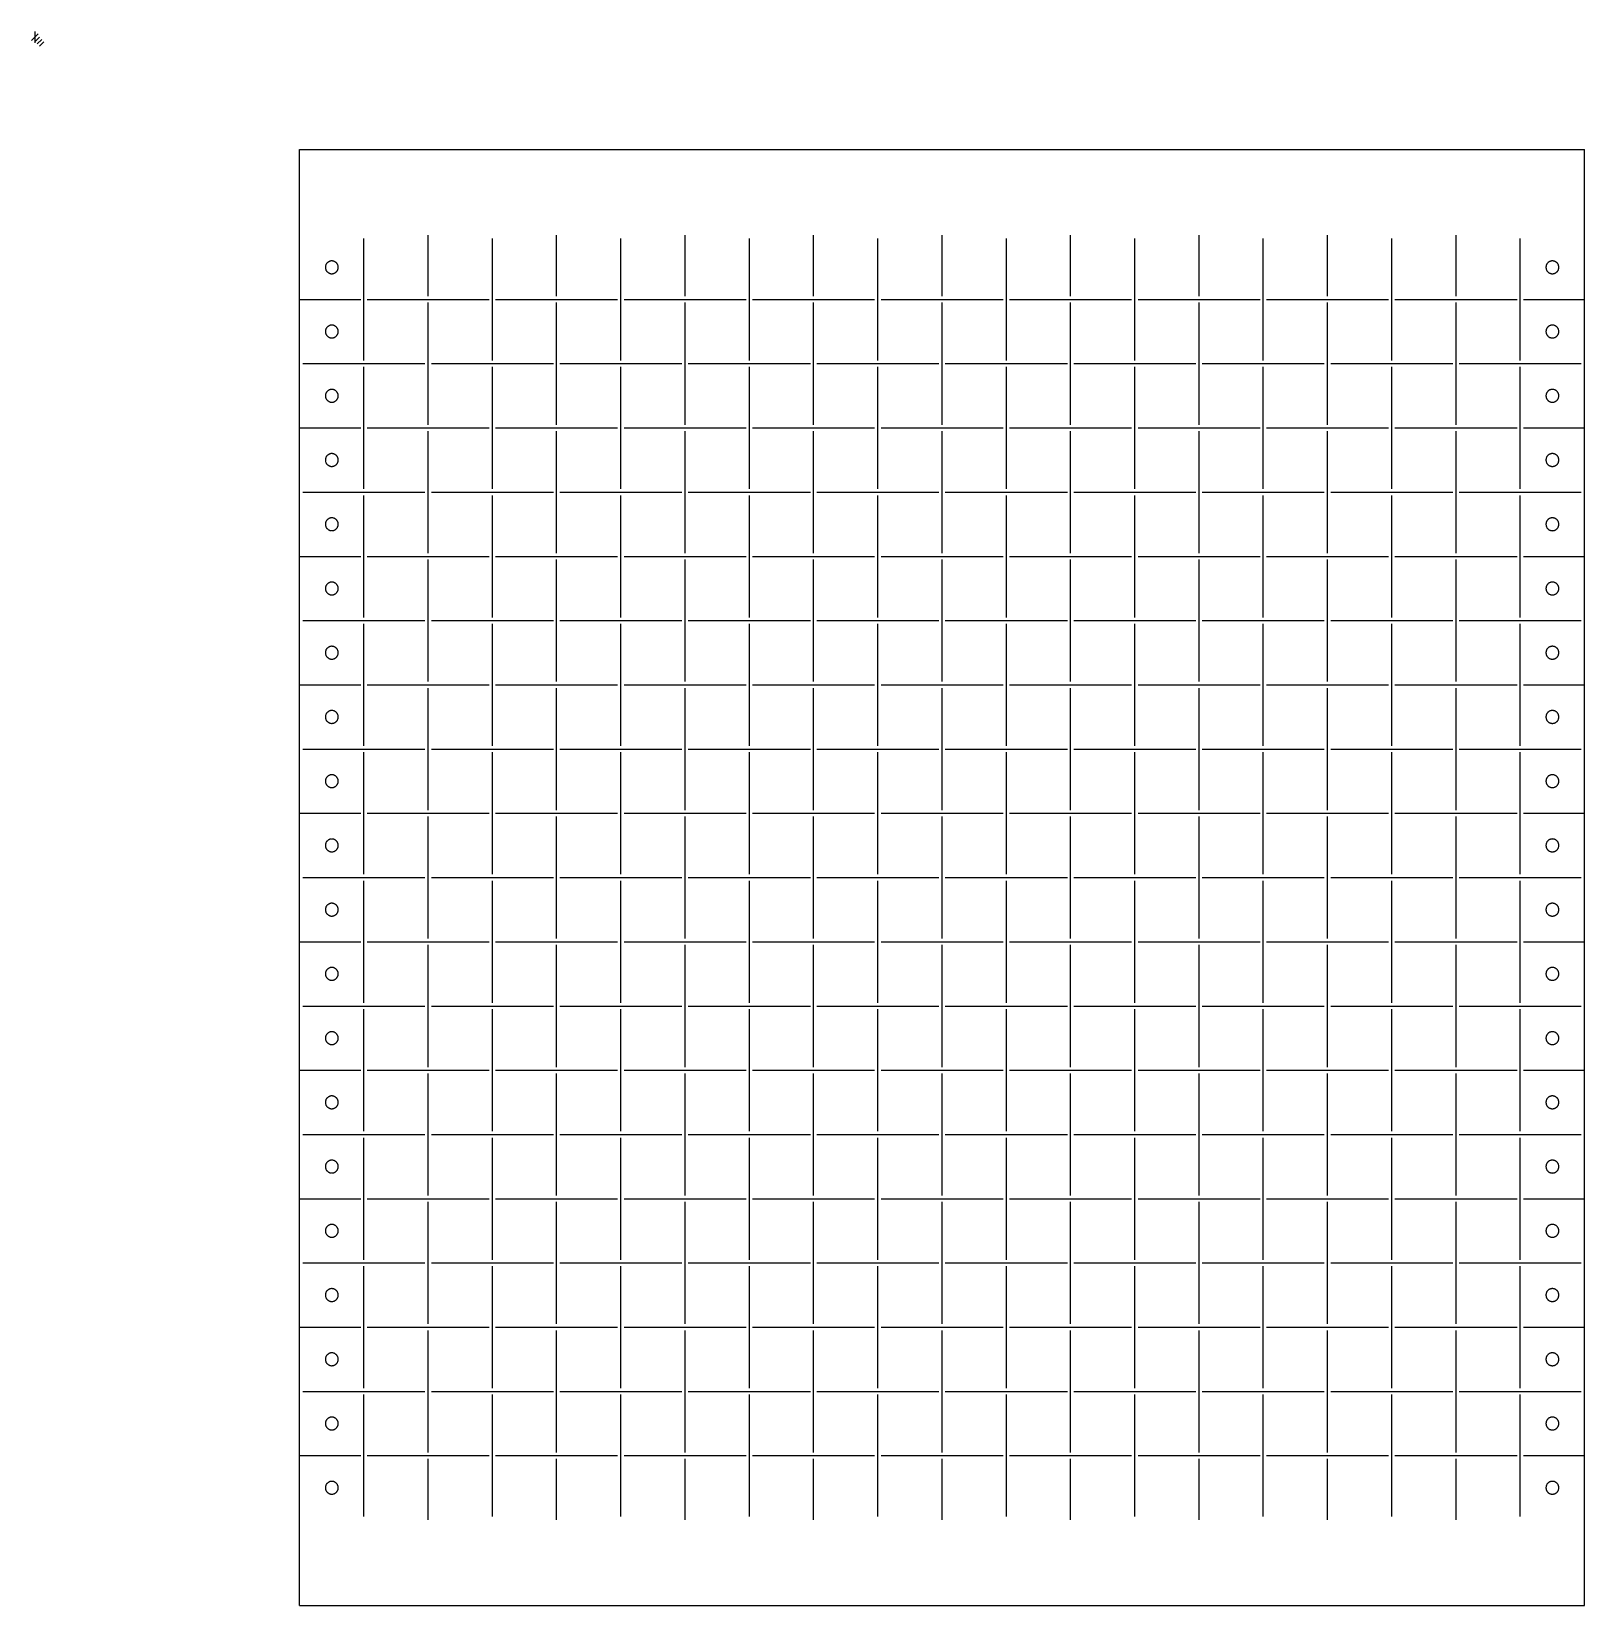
# Model space of a CAD drawing. Extents: x -1 to 386, y 36 to 428.
import ezdxf

# ---------------------------------------------------------------- set-up
doc = ezdxf.new("R2010")
doc.units = 0

msp = doc.modelspace()

# ---------------------------------------------------------------- linework, layer by layer
for p, q in [((65.9446, 36.0018), (65.9446, 398.668)), ((65.9446, 398.668), (385.944, 398.668)), ((385.944, 36.0018), (385.944, 398.668)), ((81.9446, 346.135), (81.9446, 376.535)), ((97.9446, 362.135), (97.9446, 377.335)), ((113.945, 346.135), (113.945, 376.535)), ((129.945, 362.135), (129.945, 377.335)), ((145.945, 346.135), (145.945, 376.535)), ((161.945, 362.135), (161.945, 377.335)), ((177.945, 346.135), (177.945, 376.535)), ((193.945, 362.135), (193.945, 377.335)), ((209.945, 346.135), (209.945, 376.535)), ((225.945, 362.135), (225.945, 377.335)), ((241.945, 346.135), (241.945, 376.535)), ((257.944, 362.135), (257.944, 377.335)), ((273.944, 346.135), (273.944, 376.535)), ((289.944, 362.135), (289.944, 377.335)), ((305.944, 346.135), (305.944, 376.535)), ((321.944, 362.135), (321.944, 377.335)), ((337.944, 346.135), (337.944, 376.535)), ((353.944, 362.135), (353.944, 377.335)), ((369.944, 346.135), (369.944, 376.535)), ((72.3446, 369.335), (72.347761, 369.234535)), ((72.3478, 369.435), (72.344639, 369.334535)), ((72.3478, 369.234), (72.357254, 369.133933)), ((72.3573, 369.535), (72.347846, 369.434933)), ((72.373, 369.635), (72.35728, 369.535723)), ((72.3573, 369.134), (72.37302, 369.034723)), ((72.3949, 369.733), (72.372971, 369.634908)), ((72.373, 369.035), (72.394929, 368.936905)), ((72.4229, 369.829), (72.394847, 369.732477)), ((72.3949, 368.937), (72.422953, 368.840477)), ((72.4229, 368.84), (72.45695, 368.745427)), ((72.457, 369.924), (72.42295, 369.829427)), ((72.4969, 370.016), (72.456982, 369.923753)), ((72.457, 368.746), (72.496917, 368.653753)), ((72.5425, 370.106), (72.496868, 370.01644)), ((72.4969, 368.654), (72.542532, 368.564442)), ((72.5425, 368.564), (72.593667, 368.477482)), ((72.5937, 370.192), (72.542533, 370.105482)), ((72.6502, 370.275), (72.593702, 370.191869)), ((72.7118, 370.355), (72.650194, 370.275577)), ((72.7783, 370.43), (72.711831, 370.354604)), ((72.8494, 370.501), (72.778325, 370.429925)), ((72.9248, 370.568), (72.849402, 370.501528)), ((73.0042, 370.629), (72.92478, 370.567394)), ((73.0873, 370.686), (73.004166, 370.629502)), ((73.1738, 370.737), (73.087282, 370.685833)), ((73.2634, 370.783), (73.173843, 370.737368)), ((73.3556, 370.822), (73.263353, 370.782083)), ((73.4502, 370.857), (73.355627, 370.822953)), ((73.5467, 370.885), (73.450177, 370.856947)), ((73.6448, 370.906), (73.546705, 370.884071)), ((73.7441, 370.922), (73.644823, 370.90628)), ((73.8442, 370.932), (73.744133, 370.922546)), ((73.9446, 370.935), (73.844135, 370.931839)), ((74.0451, 370.932), (73.944635, 370.935161)), ((74.1452, 370.922), (74.045133, 370.931454)), ((74.2444, 370.906), (74.145123, 370.92172)), ((74.3425, 370.885), (74.244405, 370.906929)), ((74.4391, 370.857), (74.342577, 370.885053)), ((74.5336, 370.822), (74.439027, 370.856047)), ((74.6259, 370.783), (74.533653, 370.822918)), ((74.7154, 370.737), (74.625843, 370.782633)), ((74.802, 370.686), (74.715482, 370.737167)), ((74.8851, 370.629), (74.801966, 370.685498)), ((74.9645, 370.568), (74.88508, 370.629606)), ((75.0399, 370.501), (74.964502, 370.567472)), ((75.111, 370.43), (75.039925, 370.501075)), ((75.1775, 370.355), (75.111031, 370.430396)), ((75.2391, 370.275), (75.177494, 370.354423)), ((75.2956, 370.192), (75.239102, 370.275131)), ((75.3467, 370.106), (75.295533, 370.192518)), ((75.2956, 368.478), (75.346767, 368.564518)), ((75.3467, 368.564), (75.392332, 368.653558)), ((75.3924, 370.016), (75.346767, 370.10556)), ((75.4323, 369.924), (75.392382, 370.016247)), ((75.3924, 368.654), (75.432317, 368.746247)), ((75.4663, 369.829), (75.43225, 369.923573)), ((75.4323, 368.746), (75.46635, 368.840573)), ((75.4663, 368.84), (75.494353, 368.936523)), ((75.4944, 369.733), (75.466347, 369.829523)), ((75.5163, 369.635), (75.494371, 369.733092)), ((75.4944, 368.937), (75.516329, 369.035095)), ((75.532, 369.535), (75.51628, 369.634277)), ((75.5163, 369.035), (75.53202, 369.134277)), ((75.532, 369.134), (75.541454, 369.234067)), ((75.5415, 369.435), (75.532046, 369.535067)), ((75.5446, 369.335), (75.541439, 369.435465)), ((75.5415, 369.234), (75.544661, 369.334465)), ((376.344, 369.335), (376.347104, 369.234535)), ((376.348, 369.435), (376.344896, 369.334535)), ((376.357, 369.535), (376.347404, 369.434933)), ((376.348, 369.234), (376.357596, 369.133933)), ((376.357, 369.134), (376.372804, 369.034723)), ((376.373, 369.635), (376.357196, 369.535723)), ((376.395, 369.733), (376.372987, 369.634908)), ((376.373, 369.035), (376.395013, 368.936905)), ((376.395, 368.937), (376.42294, 368.840477)), ((376.423, 369.829), (376.39506, 369.732477)), ((376.457, 369.924), (376.422964, 369.829427)), ((376.423, 368.84), (376.457036, 368.745427)), ((376.457, 368.746), (376.496934, 368.653753)), ((376.497, 370.016), (376.457066, 369.923753)), ((376.542, 370.106), (376.496365, 370.01644)), ((376.497, 368.654), (376.542635, 368.564442)), ((376.593, 370.192), (376.541833, 370.105482)), ((376.542, 368.564), (376.593167, 368.477482)), ((376.65, 370.275), (376.593499, 370.191869)), ((376.712, 370.355), (376.650419, 370.275577)), ((376.778, 370.43), (376.711509, 370.354604)), ((376.849, 370.501), (376.777937, 370.429925)), ((376.925, 370.568), (376.84959, 370.501528)), ((377.004, 370.629), (376.924583, 370.567394)), ((377.087, 370.686), (377.003857, 370.629502)), ((377.174, 370.737), (377.087499, 370.685833)), ((377.263, 370.783), (377.173451, 370.737368)), ((377.355, 370.822), (377.262742, 370.782083)), ((377.45, 370.857), (377.355427, 370.822953)), ((377.546, 370.885), (377.44948, 370.856947)), ((377.645, 370.906), (377.5469, 370.884071)), ((377.744, 370.922), (377.644714, 370.90628)), ((377.844, 370.932), (377.743952, 370.922546)), ((377.944, 370.935), (377.843529, 370.931839)), ((378.045, 370.932), (377.944529, 370.935161)), ((378.145, 370.922), (378.044924, 370.931454)), ((378.244, 370.906), (378.144743, 370.92172)), ((378.342, 370.885), (378.2439, 370.906929)), ((378.439, 370.857), (378.34248, 370.885053)), ((378.533, 370.822), (378.438427, 370.856047)), ((378.626, 370.783), (378.533742, 370.822918)), ((378.715, 370.737), (378.625451, 370.782633)), ((378.802, 370.686), (378.715471, 370.737167)), ((378.885, 370.629), (378.801886, 370.685498)), ((378.964, 370.568), (378.884554, 370.629606)), ((379.04, 370.501), (378.964619, 370.567472)), ((379.111, 370.43), (379.039937, 370.501075)), ((379.177, 370.355), (379.110509, 370.430396)), ((379.239, 370.275), (379.177391, 370.354423)), ((379.295, 370.192), (379.238499, 370.275131)), ((379.346, 370.106), (379.294861, 370.192518)), ((379.295, 368.478), (379.346139, 368.564518)), ((379.346, 368.564), (379.391635, 368.653558)), ((379.392, 370.016), (379.346365, 370.10556)), ((379.392, 368.654), (379.431934, 368.746247)), ((379.432, 369.924), (379.392066, 370.016247)), ((379.466, 369.829), (379.431964, 369.923573)), ((379.432, 368.746), (379.466036, 368.840573)), ((379.466, 368.84), (379.49394, 368.936523)), ((379.494, 369.733), (379.46606, 369.829523)), ((379.516, 369.635), (379.493987, 369.733092)), ((379.494, 368.937), (379.516013, 369.035095)), ((379.516, 369.035), (379.531804, 369.134277)), ((379.532, 369.535), (379.516196, 369.634277)), ((379.541, 369.435), (379.531404, 369.535067)), ((379.532, 369.134), (379.541596, 369.234067)), ((379.544, 369.335), (379.540896, 369.435465)), ((379.541, 369.234), (379.544104, 369.334465)), ((72.5937, 368.478), (72.650198, 368.394866)), ((72.6502, 368.394), (72.711806, 368.31458)), ((72.7118, 368.315), (72.778269, 368.239602)), ((72.7783, 368.24), (72.849375, 368.168925)), ((72.8494, 368.168), (72.924798, 368.101528)), ((72.9248, 368.102), (73.00422, 368.040394)), ((73.0042, 368.04), (73.087334, 367.983505)), ((73.0873, 367.984), (73.173818, 367.932833)), ((73.1738, 367.933), (73.263357, 367.887367)), ((73.2634, 367.887), (73.355647, 367.84708)), ((73.3556, 367.847), (73.450173, 367.812953)), ((73.4502, 367.813), (73.546723, 367.784947)), ((73.5467, 367.785), (73.644795, 367.763071)), ((73.6448, 367.763), (73.744077, 367.74728)), ((73.7441, 367.747), (73.844167, 367.737546)), ((73.8442, 367.738), (73.944665, 367.734839)), ((73.9446, 367.735), (74.045065, 367.738161)), ((74.0451, 367.738), (74.145167, 367.747454)), ((74.1452, 367.747), (74.244477, 367.76272)), ((74.2444, 367.763), (74.342495, 367.784929)), ((74.3425, 367.785), (74.439023, 367.813053)), ((74.4391, 367.813), (74.533673, 367.847047)), ((74.5336, 367.847), (74.625847, 367.88692)), ((74.6259, 367.887), (74.715457, 367.932633)), ((74.7154, 367.933), (74.801918, 367.984167)), ((74.802, 367.984), (74.885134, 368.040495)), ((74.8851, 368.04), (74.96452, 368.101606)), ((74.9645, 368.102), (75.039898, 368.168472)), ((75.0399, 368.168), (75.110975, 368.239075)), ((75.111, 368.24), (75.177469, 368.315398)), ((75.1775, 368.315), (75.239106, 368.39442)), ((75.2391, 368.394), (75.295598, 368.477134)), ((376.593, 368.478), (376.649501, 368.394866)), ((376.65, 368.394), (376.711581, 368.31458)), ((376.712, 368.315), (376.778491, 368.239602)), ((376.778, 368.24), (376.849063, 368.168925)), ((376.849, 368.168), (376.92441, 368.101528)), ((376.925, 368.102), (377.004417, 368.040394)), ((377.004, 368.04), (377.087143, 367.983505)), ((377.087, 367.984), (377.173501, 367.932833)), ((377.174, 367.933), (377.263549, 367.887367)), ((377.263, 367.887), (377.355258, 367.84708)), ((377.355, 367.847), (377.449573, 367.812953)), ((377.45, 367.813), (377.54652, 367.784947)), ((377.546, 367.785), (377.6441, 367.763071)), ((377.645, 367.763), (377.744286, 367.74728)), ((377.744, 367.747), (377.844048, 367.737546)), ((377.844, 367.738), (377.944471, 367.734839)), ((377.944, 367.735), (378.044471, 367.738161)), ((378.045, 367.738), (378.145076, 367.747454)), ((378.145, 367.747), (378.244258, 367.76272)), ((378.244, 367.763), (378.3421, 367.784929)), ((378.342, 367.785), (378.43852, 367.813053)), ((378.439, 367.813), (378.533573, 367.847047)), ((378.533, 367.847), (378.625258, 367.88692)), ((378.626, 367.887), (378.715549, 367.932633)), ((378.715, 367.933), (378.801529, 367.984167)), ((378.802, 367.984), (378.885114, 368.040495)), ((378.885, 368.04), (378.964446, 368.101606)), ((378.964, 368.102), (379.039381, 368.168472)), ((379.04, 368.168), (379.111064, 368.239075)), ((379.111, 368.24), (379.177491, 368.315398)), ((379.177, 368.315), (379.238609, 368.39442)), ((379.239, 368.394), (379.295501, 368.477134)), ((65.9446, 361.335), (81.1446, 361.335)), ((82.7446, 361.335), (113.145, 361.335)), ((114.745, 361.335), (145.145, 361.335)), ((146.745, 361.335), (177.145, 361.335)), ((178.745, 361.335), (209.145, 361.335)), ((210.745, 361.335), (241.145, 361.335)), ((242.744, 361.335), (273.144, 361.335)), ((274.744, 361.335), (305.144, 361.335)), ((306.744, 361.335), (337.144, 361.335)), ((338.744, 361.335), (369.144, 361.335)), ((370.744, 361.335), (385.944, 361.335)), ((97.9446, 330.135), (97.9446, 360.535)), ((129.945, 330.135), (129.945, 360.535)), ((161.945, 330.135), (161.945, 360.535)), ((193.945, 330.135), (193.945, 360.535)), ((225.945, 330.135), (225.945, 360.535)), ((257.944, 330.135), (257.944, 360.535)), ((289.944, 330.135), (289.944, 360.535)), ((321.944, 330.135), (321.944, 360.535)), ((353.944, 330.135), (353.944, 360.535)), ((72.3446, 353.335), (72.347761, 353.234537)), ((72.3478, 353.435), (72.344639, 353.334535)), ((72.3478, 353.234), (72.357254, 353.13393)), ((72.3573, 353.535), (72.347846, 353.434933)), ((72.373, 353.635), (72.35728, 353.535723)), ((72.3573, 353.134), (72.37302, 353.034723)), ((72.3949, 353.733), (72.372971, 353.634905)), ((72.373, 353.035), (72.394929, 352.936908)), ((72.4229, 353.829), (72.394847, 353.732477)), ((72.3949, 352.937), (72.422953, 352.840477)), ((72.457, 353.924), (72.42295, 353.829427)), ((72.4969, 354.016), (72.456982, 353.923753)), ((72.5425, 354.106), (72.496868, 354.01644)), ((72.5937, 354.192), (72.542533, 354.105485)), ((72.6502, 354.275), (72.593702, 354.191866)), ((72.7118, 354.355), (72.650194, 354.275577)), ((72.7783, 354.43), (72.711831, 354.354604)), ((72.8494, 354.501), (72.778325, 354.429925)), ((72.9248, 354.568), (72.849402, 354.501528)), ((73.0042, 354.629), (72.92478, 354.567394)), ((73.0873, 354.686), (73.004166, 354.629502)), ((73.1738, 354.737), (73.087282, 354.685836)), ((73.2634, 354.783), (73.173843, 354.737368)), ((73.3556, 354.822), (73.263353, 354.78208)), ((73.4502, 354.857), (73.355627, 354.822953)), ((73.5467, 354.885), (73.450177, 354.856947)), ((73.6448, 354.907), (73.546705, 354.885071)), ((73.7441, 354.922), (73.644823, 354.90628)), ((73.8442, 354.932), (73.744133, 354.922546)), ((73.9446, 354.935), (73.844135, 354.931839)), ((74.0451, 354.932), (73.944635, 354.935161)), ((74.1452, 354.922), (74.045133, 354.931454)), ((74.2444, 354.907), (74.145123, 354.92272)), ((74.3425, 354.885), (74.244405, 354.906929)), ((74.4391, 354.857), (74.342577, 354.885053)), ((74.5336, 354.822), (74.439027, 354.856047)), ((74.6259, 354.783), (74.533653, 354.82292)), ((74.7154, 354.737), (74.625843, 354.782633)), ((74.802, 354.686), (74.715482, 354.737164)), ((74.8851, 354.629), (74.801966, 354.685498)), ((74.9645, 354.568), (74.88508, 354.629606)), ((75.0399, 354.501), (74.964502, 354.567472)), ((75.111, 354.43), (75.039925, 354.501075)), ((75.1775, 354.355), (75.111031, 354.430396)), ((75.2391, 354.275), (75.177494, 354.354423)), ((75.2956, 354.192), (75.239102, 354.275134)), ((75.3467, 354.106), (75.295533, 354.192515)), ((75.3924, 354.016), (75.346767, 354.10556)), ((75.4323, 353.924), (75.392382, 354.016247)), ((75.4663, 353.829), (75.43225, 353.923573)), ((75.4663, 352.84), (75.494353, 352.936523)), ((75.4944, 353.733), (75.466347, 353.829523)), ((75.5163, 353.635), (75.494371, 353.733095)), ((75.4944, 352.937), (75.516329, 353.035092)), ((75.532, 353.535), (75.51628, 353.634277)), ((75.5163, 353.035), (75.53202, 353.134277)), ((75.532, 353.134), (75.541454, 353.23407)), ((75.5415, 353.435), (75.532046, 353.535067)), ((75.5446, 353.335), (75.541439, 353.435465)), ((75.5415, 353.234), (75.544661, 353.334463)), ((376.344, 353.335), (376.347104, 353.234537)), ((376.348, 353.435), (376.344896, 353.334535)), ((376.357, 353.535), (376.347404, 353.434933)), ((376.348, 353.234), (376.357596, 353.13393)), ((376.357, 353.134), (376.372804, 353.034723)), ((376.373, 353.635), (376.357196, 353.535723)), ((376.395, 353.733), (376.372987, 353.634905)), ((376.373, 353.035), (376.395013, 352.936908)), ((376.395, 352.937), (376.42294, 352.840477)), ((376.423, 353.829), (376.39506, 353.732477)), ((376.457, 353.924), (376.422964, 353.829427)), ((376.497, 354.016), (376.457066, 353.923753)), ((376.542, 354.106), (376.496365, 354.01644)), ((376.593, 354.192), (376.541833, 354.105485)), ((376.65, 354.275), (376.593499, 354.191866)), ((376.712, 354.355), (376.650419, 354.275577)), ((376.778, 354.43), (376.711509, 354.354604)), ((376.849, 354.501), (376.777937, 354.429925)), ((376.925, 354.568), (376.84959, 354.501528)), ((377.004, 354.629), (376.924583, 354.567394)), ((377.087, 354.686), (377.003857, 354.629502)), ((377.174, 354.737), (377.087499, 354.685836)), ((377.263, 354.783), (377.173451, 354.737368)), ((377.355, 354.822), (377.262742, 354.78208)), ((377.45, 354.857), (377.355427, 354.822953)), ((377.546, 354.885), (377.44948, 354.856947)), ((377.645, 354.907), (377.5469, 354.885071)), ((377.744, 354.922), (377.644714, 354.90628)), ((377.844, 354.932), (377.743952, 354.922546)), ((377.944, 354.935), (377.843529, 354.931839)), ((378.045, 354.932), (377.944529, 354.935161)), ((378.145, 354.922), (378.044924, 354.931454)), ((378.244, 354.907), (378.144743, 354.92272)), ((378.342, 354.885), (378.2439, 354.906929)), ((378.439, 354.857), (378.34248, 354.885053)), ((378.533, 354.822), (378.438427, 354.856047)), ((378.626, 354.783), (378.533742, 354.82292)), ((378.715, 354.737), (378.625451, 354.782633)), ((378.802, 354.686), (378.715471, 354.737164)), ((378.885, 354.629), (378.801886, 354.685498)), ((378.964, 354.568), (378.884554, 354.629606)), ((379.04, 354.501), (378.964619, 354.567472)), ((379.111, 354.43), (379.039937, 354.501075)), ((379.177, 354.355), (379.110509, 354.430396)), ((379.239, 354.275), (379.177391, 354.354423)), ((379.295, 354.192), (379.238499, 354.275134)), ((379.346, 354.106), (379.294861, 354.192515)), ((379.392, 354.016), (379.346365, 354.10556)), ((379.432, 353.924), (379.392066, 354.016247)), ((379.466, 353.829), (379.431964, 353.923573)), ((379.466, 352.84), (379.49394, 352.936523)), ((379.494, 353.733), (379.46606, 353.829523)), ((379.516, 353.635), (379.493987, 353.733095)), ((379.494, 352.937), (379.516013, 353.035092)), ((379.516, 353.035), (379.531804, 353.134277)), ((379.532, 353.535), (379.516196, 353.634277)), ((379.541, 353.435), (379.531404, 353.535067)), ((379.532, 353.134), (379.541596, 353.23407)), ((379.544, 353.335), (379.540896, 353.435465)), ((379.541, 353.234), (379.544104, 353.334463)), ((72.4229, 352.84), (72.45695, 352.745427)), ((72.457, 352.746), (72.496917, 352.653753)), ((72.4969, 352.654), (72.542532, 352.56444)), ((72.5425, 352.564), (72.593667, 352.477485)), ((72.5937, 352.478), (72.650198, 352.394866)), ((72.6502, 352.394), (72.711806, 352.314577)), ((72.7118, 352.315), (72.778269, 352.239604)), ((72.7783, 352.24), (72.849375, 352.168925)), ((72.8494, 352.168), (72.924798, 352.101528)), ((72.9248, 352.102), (73.00422, 352.040394)), ((73.0042, 352.04), (73.087334, 351.983502)), ((73.0873, 351.984), (73.173818, 351.932836)), ((73.1738, 351.933), (73.263357, 351.887367)), ((73.2634, 351.887), (73.355647, 351.84708)), ((73.3556, 351.847), (73.450173, 351.812953)), ((73.4502, 351.813), (73.546723, 351.784947)), ((73.5467, 351.785), (73.644795, 351.763071)), ((73.6448, 351.763), (73.744077, 351.74728)), ((73.7441, 351.747), (73.844167, 351.737546)), ((73.8442, 351.738), (73.944665, 351.734839)), ((73.9446, 351.735), (74.045065, 351.738161)), ((74.0451, 351.738), (74.145167, 351.747454)), ((74.1452, 351.747), (74.244477, 351.76272)), ((74.2444, 351.763), (74.342495, 351.784929)), ((74.3425, 351.785), (74.439023, 351.813053)), ((74.4391, 351.813), (74.533673, 351.847047)), ((74.5336, 351.847), (74.625847, 351.88692)), ((74.6259, 351.887), (74.715457, 351.932633)), ((74.7154, 351.933), (74.801918, 351.984164)), ((74.802, 351.984), (74.885134, 352.040498)), ((74.8851, 352.04), (74.96452, 352.101606)), ((74.9645, 352.102), (75.039898, 352.168472)), ((75.0399, 352.168), (75.110975, 352.239075)), ((75.111, 352.24), (75.177469, 352.315396)), ((75.1775, 352.315), (75.239106, 352.394423)), ((75.2391, 352.394), (75.295598, 352.477134)), ((75.2956, 352.478), (75.346767, 352.564515)), ((75.3467, 352.564), (75.392332, 352.65356)), ((75.3924, 352.654), (75.432317, 352.746247)), ((75.4323, 352.746), (75.46635, 352.840573)), ((376.423, 352.84), (376.457036, 352.745427)), ((376.457, 352.746), (376.496934, 352.653753)), ((376.497, 352.654), (376.542635, 352.56444)), ((376.542, 352.564), (376.593167, 352.477485)), ((376.593, 352.478), (376.649501, 352.394866)), ((376.65, 352.394), (376.711581, 352.314577)), ((376.712, 352.315), (376.778491, 352.239604)), ((376.778, 352.24), (376.849063, 352.168925)), ((376.849, 352.168), (376.92441, 352.101528)), ((376.925, 352.102), (377.004417, 352.040394)), ((377.004, 352.04), (377.087143, 351.983502)), ((377.087, 351.984), (377.173501, 351.932836)), ((377.174, 351.933), (377.263549, 351.887367)), ((377.263, 351.887), (377.355258, 351.84708)), ((377.355, 351.847), (377.449573, 351.812953)), ((377.45, 351.813), (377.54652, 351.784947)), ((377.546, 351.785), (377.6441, 351.763071)), ((377.645, 351.763), (377.744286, 351.74728)), ((377.744, 351.747), (377.844048, 351.737546)), ((377.844, 351.738), (377.944471, 351.734839)), ((377.944, 351.735), (378.044471, 351.738161)), ((378.045, 351.738), (378.145076, 351.747454)), ((378.145, 351.747), (378.244258, 351.76272)), ((378.244, 351.763), (378.3421, 351.784929)), ((378.342, 351.785), (378.43852, 351.813053)), ((378.439, 351.813), (378.533573, 351.847047)), ((378.533, 351.847), (378.625258, 351.88692)), ((378.626, 351.887), (378.715549, 351.932633)), ((378.715, 351.933), (378.801529, 351.984164)), ((378.802, 351.984), (378.885114, 352.040498)), ((378.885, 352.04), (378.964446, 352.101606)), ((378.964, 352.102), (379.039381, 352.168472)), ((379.04, 352.168), (379.111064, 352.239075)), ((379.111, 352.24), (379.177491, 352.315396)), ((379.177, 352.315), (379.238609, 352.394423)), ((379.239, 352.394), (379.295501, 352.477134)), ((379.295, 352.478), (379.346139, 352.564515)), ((379.346, 352.564), (379.391635, 352.65356)), ((379.392, 352.654), (379.431934, 352.746247)), ((379.432, 352.746), (379.466036, 352.840573)), ((66.7446, 345.335), (97.1446, 345.335)), ((98.7446, 345.335), (129.145, 345.335)), ((130.745, 345.335), (161.145, 345.335)), ((162.745, 345.335), (193.145, 345.335)), ((194.745, 345.335), (225.145, 345.335)), ((226.745, 345.335), (257.144, 345.335)), ((258.744, 345.335), (289.144, 345.335)), ((290.744, 345.335), (321.144, 345.335)), ((322.744, 345.335), (353.144, 345.335)), ((354.744, 345.335), (385.144, 345.335)), ((81.9446, 314.135), (81.9446, 344.535)), ((113.945, 314.135), (113.945, 344.535)), ((145.945, 314.135), (145.945, 344.535)), ((177.945, 314.135), (177.945, 344.535)), ((209.945, 314.135), (209.945, 344.535)), ((241.945, 314.135), (241.945, 344.535)), ((273.944, 314.135), (273.944, 344.535)), ((305.944, 314.135), (305.944, 344.535)), ((337.944, 314.135), (337.944, 344.535)), ((369.944, 314.135), (369.944, 344.535)), ((72.3446, 337.335), (72.347761, 337.234535)), ((72.3478, 337.435), (72.344639, 337.334535)), ((72.3478, 337.234), (72.357254, 337.133933)), ((72.3573, 337.535), (72.347846, 337.434933)), ((72.373, 337.635), (72.35728, 337.535723)), ((72.3949, 337.733), (72.372971, 337.634905)), ((72.4229, 337.829), (72.394847, 337.732477)), ((72.457, 337.924), (72.42295, 337.829427)), ((72.4969, 338.016), (72.456982, 337.923753)), ((72.5425, 338.106), (72.496868, 338.016442)), ((72.5937, 338.192), (72.542533, 338.105482)), ((72.6502, 338.275), (72.593702, 338.191866)), ((72.7118, 338.355), (72.650194, 338.27558)), ((72.7783, 338.43), (72.711831, 338.354602)), ((72.8494, 338.501), (72.778325, 338.429928)), ((72.9248, 338.568), (72.849402, 338.501528)), ((73.0042, 338.629), (72.92478, 338.567394)), ((73.0873, 338.686), (73.004166, 338.629502)), ((73.1738, 338.737), (73.087282, 338.685833)), ((73.2634, 338.783), (73.173843, 338.737368)), ((73.3556, 338.822), (73.263353, 338.782083)), ((73.4502, 338.857), (73.355627, 338.82295)), ((73.5467, 338.885), (73.450177, 338.856947)), ((73.6448, 338.907), (73.546705, 338.885071)), ((73.7441, 338.922), (73.644823, 338.90628)), ((73.8442, 338.932), (73.744133, 338.922546)), ((73.9446, 338.935), (73.844135, 338.931839)), ((74.0451, 338.932), (73.944635, 338.935161)), ((74.1452, 338.922), (74.045133, 338.931454)), ((74.2444, 338.907), (74.145123, 338.92272)), ((74.3425, 338.885), (74.244405, 338.906929)), ((74.4391, 338.857), (74.342577, 338.885053)), ((74.5336, 338.822), (74.439027, 338.85605)), ((74.6259, 338.783), (74.533653, 338.822918)), ((74.7154, 338.737), (74.625843, 338.782633)), ((74.802, 338.686), (74.715482, 338.737167)), ((74.8851, 338.629), (74.801966, 338.685498)), ((74.9645, 338.568), (74.88508, 338.629606)), ((75.0399, 338.501), (74.964502, 338.567472)), ((75.111, 338.43), (75.039925, 338.501072)), ((75.1775, 338.355), (75.111031, 338.430398)), ((75.2391, 338.275), (75.177494, 338.35442)), ((75.2956, 338.192), (75.239102, 338.275134)), ((75.3467, 338.106), (75.295533, 338.192518)), ((75.3924, 338.016), (75.346767, 338.105558)), ((75.4323, 337.924), (75.392382, 338.016247)), ((75.4663, 337.829), (75.43225, 337.923573)), ((75.4944, 337.733), (75.466347, 337.829523)), ((75.5163, 337.635), (75.494371, 337.733095)), ((75.532, 337.535), (75.51628, 337.634277)), ((75.532, 337.134), (75.541454, 337.234067)), ((75.5415, 337.435), (75.532046, 337.535067)), ((75.5446, 337.335), (75.541439, 337.435465)), ((75.5415, 337.234), (75.544661, 337.334465)), ((376.344, 337.335), (376.347104, 337.234535)), ((376.348, 337.435), (376.344896, 337.334535)), ((376.357, 337.535), (376.347404, 337.434933)), ((376.348, 337.234), (376.357596, 337.133933)), ((376.373, 337.635), (376.357196, 337.535723)), ((376.395, 337.733), (376.372987, 337.634905)), ((376.423, 337.829), (376.39506, 337.732477)), ((376.457, 337.924), (376.422964, 337.829427)), ((376.497, 338.016), (376.457066, 337.923753)), ((376.542, 338.106), (376.496365, 338.016442)), ((376.593, 338.192), (376.541833, 338.105482)), ((376.65, 338.275), (376.593499, 338.191866)), ((376.712, 338.355), (376.650419, 338.27558)), ((376.778, 338.43), (376.711509, 338.354602)), ((376.849, 338.501), (376.777937, 338.429928)), ((376.925, 338.568), (376.84959, 338.501528)), ((377.004, 338.629), (376.924583, 338.567394)), ((377.087, 338.686), (377.003857, 338.629502)), ((377.174, 338.737), (377.087499, 338.685833)), ((377.263, 338.783), (377.173451, 338.737368)), ((377.355, 338.822), (377.262742, 338.782083)), ((377.45, 338.857), (377.355427, 338.82295)), ((377.546, 338.885), (377.44948, 338.856947)), ((377.645, 338.907), (377.5469, 338.885071)), ((377.744, 338.922), (377.644714, 338.90628)), ((377.844, 338.932), (377.743952, 338.922546)), ((377.944, 338.935), (377.843529, 338.931839)), ((378.045, 338.932), (377.944529, 338.935161)), ((378.145, 338.922), (378.044924, 338.931454)), ((378.244, 338.907), (378.144743, 338.92272)), ((378.342, 338.885), (378.2439, 338.906929)), ((378.439, 338.857), (378.34248, 338.885053)), ((378.533, 338.822), (378.438427, 338.85605)), ((378.626, 338.783), (378.533742, 338.822918)), ((378.715, 338.737), (378.625451, 338.782633)), ((378.802, 338.686), (378.715471, 338.737167)), ((378.885, 338.629), (378.801886, 338.685498)), ((378.964, 338.568), (378.884554, 338.629606)), ((379.04, 338.501), (378.964619, 338.567472)), ((379.111, 338.43), (379.039937, 338.501072)), ((379.177, 338.355), (379.110509, 338.430398)), ((379.239, 338.275), (379.177391, 338.35442)), ((379.295, 338.192), (379.238499, 338.275134)), ((379.346, 338.106), (379.294861, 338.192518)), ((379.392, 338.016), (379.346365, 338.105558)), ((379.432, 337.924), (379.392066, 338.016247)), ((379.466, 337.829), (379.431964, 337.923573)), ((379.494, 337.733), (379.46606, 337.829523)), ((379.516, 337.635), (379.493987, 337.733095)), ((379.532, 337.535), (379.516196, 337.634277)), ((379.541, 337.435), (379.531404, 337.535067)), ((379.532, 337.134), (379.541596, 337.234067)), ((379.544, 337.335), (379.540896, 337.435465)), ((379.541, 337.234), (379.544104, 337.334465)), ((72.3573, 337.134), (72.37302, 337.034723)), ((72.373, 337.035), (72.394929, 336.936905)), ((72.3949, 336.937), (72.422953, 336.840477)), ((72.4229, 336.84), (72.45695, 336.745427)), ((72.457, 336.746), (72.496917, 336.653753)), ((72.4969, 336.654), (72.542532, 336.564442)), ((72.5425, 336.564), (72.593667, 336.477482)), ((72.5937, 336.478), (72.650198, 336.394866)), ((72.6502, 336.394), (72.711806, 336.31458)), ((72.7118, 336.315), (72.778269, 336.239602)), ((72.7783, 336.24), (72.849375, 336.168925)), ((72.8494, 336.169), (72.924798, 336.102531)), ((72.9248, 336.102), (73.00422, 336.040394)), ((73.0042, 336.04), (73.087334, 335.983502)), ((73.0873, 335.984), (73.173818, 335.932833)), ((73.1738, 335.933), (73.263357, 335.887367)), ((73.2634, 335.887), (73.355647, 335.847082)), ((73.3556, 335.847), (73.450173, 335.81295)), ((73.4502, 335.813), (73.546723, 335.784947)), ((73.5467, 335.785), (73.644795, 335.763071)), ((73.6448, 335.763), (73.744077, 335.74728)), ((73.7441, 335.747), (73.844167, 335.737546)), ((73.8442, 335.738), (73.944665, 335.734839)), ((73.9446, 335.735), (74.045065, 335.738161)), ((74.0451, 335.738), (74.145167, 335.747454)), ((74.1452, 335.747), (74.244477, 335.76272)), ((74.2444, 335.763), (74.342495, 335.784929)), ((74.3425, 335.785), (74.439023, 335.813053)), ((74.4391, 335.813), (74.533673, 335.84705)), ((74.5336, 335.847), (74.625847, 335.886917)), ((74.6259, 335.887), (74.715457, 335.932633)), ((74.7154, 335.933), (74.801918, 335.984167)), ((74.802, 335.984), (74.885134, 336.040498)), ((74.8851, 336.04), (74.96452, 336.101606)), ((74.9645, 336.102), (75.039898, 336.168469)), ((75.0399, 336.169), (75.110975, 336.240075)), ((75.111, 336.24), (75.177469, 336.315398)), ((75.1775, 336.315), (75.239106, 336.39442)), ((75.2391, 336.394), (75.295598, 336.477134)), ((75.2956, 336.478), (75.346767, 336.564518)), ((75.3467, 336.564), (75.392332, 336.653558)), ((75.3924, 336.654), (75.432317, 336.746247)), ((75.4323, 336.746), (75.46635, 336.840573)), ((75.4663, 336.84), (75.494353, 336.936523)), ((75.4944, 336.937), (75.516329, 337.035095)), ((75.5163, 337.035), (75.53202, 337.134277)), ((376.357, 337.134), (376.372804, 337.034723)), ((376.373, 337.035), (376.395013, 336.936905)), ((376.395, 336.937), (376.42294, 336.840477)), ((376.423, 336.84), (376.457036, 336.745427)), ((376.457, 336.746), (376.496934, 336.653753)), ((376.497, 336.654), (376.542635, 336.564442)), ((376.542, 336.564), (376.593167, 336.477482)), ((376.593, 336.478), (376.649501, 336.394866)), ((376.65, 336.394), (376.711581, 336.31458)), ((376.712, 336.315), (376.778491, 336.239602)), ((376.778, 336.24), (376.849063, 336.168925)), ((376.849, 336.169), (376.92441, 336.102531)), ((376.925, 336.102), (377.004417, 336.040394)), ((377.004, 336.04), (377.087143, 335.983502)), ((377.087, 335.984), (377.173501, 335.932833)), ((377.174, 335.933), (377.263549, 335.887367)), ((377.263, 335.887), (377.355258, 335.847082)), ((377.355, 335.847), (377.449573, 335.81295)), ((377.45, 335.813), (377.54652, 335.784947)), ((377.546, 335.785), (377.6441, 335.763071)), ((377.645, 335.763), (377.744286, 335.74728)), ((377.744, 335.747), (377.844048, 335.737546)), ((377.844, 335.738), (377.944471, 335.734839)), ((377.944, 335.735), (378.044471, 335.738161)), ((378.045, 335.738), (378.145076, 335.747454)), ((378.145, 335.747), (378.244258, 335.76272)), ((378.244, 335.763), (378.3421, 335.784929)), ((378.342, 335.785), (378.43852, 335.813053)), ((378.439, 335.813), (378.533573, 335.84705)), ((378.533, 335.847), (378.625258, 335.886917)), ((378.626, 335.887), (378.715549, 335.932633)), ((378.715, 335.933), (378.801529, 335.984167)), ((378.802, 335.984), (378.885114, 336.040498)), ((378.885, 336.04), (378.964446, 336.101606)), ((378.964, 336.102), (379.039381, 336.168469)), ((379.04, 336.169), (379.111064, 336.240075)), ((379.111, 336.24), (379.177491, 336.315398)), ((379.177, 336.315), (379.238609, 336.39442)), ((379.239, 336.394), (379.295501, 336.477134)), ((379.295, 336.478), (379.346139, 336.564518)), ((379.346, 336.564), (379.391635, 336.653558)), ((379.392, 336.654), (379.431934, 336.746247)), ((379.432, 336.746), (379.466036, 336.840573)), ((379.466, 336.84), (379.49394, 336.936523)), ((379.494, 336.937), (379.516013, 337.035095)), ((379.516, 337.035), (379.531804, 337.134277)), ((65.9446, 329.335), (81.1446, 329.335)), ((82.7446, 329.335), (113.145, 329.335)), ((97.9446, 298.135), (97.9446, 328.535)), ((114.745, 329.335), (145.145, 329.335)), ((129.945, 298.135), (129.945, 328.535)), ((146.745, 329.335), (177.145, 329.335)), ((161.945, 298.135), (161.945, 328.535)), ((178.745, 329.335), (209.145, 329.335)), ((193.945, 298.135), (193.945, 328.535)), ((210.745, 329.335), (241.145, 329.335)), ((225.945, 298.135), (225.945, 328.535)), ((242.744, 329.335), (273.144, 329.335)), ((257.944, 298.135), (257.944, 328.535)), ((274.744, 329.335), (305.144, 329.335)), ((289.944, 298.135), (289.944, 328.535)), ((306.744, 329.335), (337.144, 329.335)), ((321.944, 298.135), (321.944, 328.535)), ((338.744, 329.335), (369.144, 329.335)), ((353.944, 298.135), (353.944, 328.535)), ((370.744, 329.335), (385.944, 329.335)), ((72.3573, 321.535), (72.347846, 321.43493)), ((72.373, 321.635), (72.35728, 321.535723)), ((72.3949, 321.733), (72.372971, 321.634908)), ((72.4229, 321.829), (72.394847, 321.732477)), ((72.457, 321.924), (72.42295, 321.829427)), ((72.4969, 322.016), (72.456982, 321.923753)), ((72.5425, 322.106), (72.496868, 322.01644)), ((72.5937, 322.192), (72.542533, 322.105485)), ((72.6502, 322.275), (72.593702, 322.191866)), ((72.7118, 322.355), (72.650194, 322.275577)), ((72.7783, 322.43), (72.711831, 322.354604)), ((72.8494, 322.501), (72.778325, 322.429925)), ((72.9248, 322.568), (72.849402, 322.501528)), ((73.0042, 322.629), (72.92478, 322.567394)), ((73.0873, 322.686), (73.004166, 322.629502)), ((73.1738, 322.737), (73.087282, 322.685836)), ((73.2634, 322.783), (73.173843, 322.737368)), ((73.3556, 322.823), (73.263353, 322.78308)), ((73.4502, 322.857), (73.355627, 322.822953)), ((73.5467, 322.885), (73.450177, 322.856947)), ((73.6448, 322.907), (73.546705, 322.885071)), ((73.7441, 322.922), (73.644823, 322.90628)), ((73.8442, 322.932), (73.744133, 322.922546)), ((73.9446, 322.935), (73.844135, 322.931839)), ((74.0451, 322.932), (73.944635, 322.935161)), ((74.1452, 322.922), (74.045133, 322.931454)), ((74.2444, 322.907), (74.145123, 322.92272)), ((74.3425, 322.885), (74.244405, 322.906929)), ((74.4391, 322.857), (74.342577, 322.885053)), ((74.5336, 322.823), (74.439027, 322.857047)), ((74.6259, 322.783), (74.533653, 322.82292)), ((74.7154, 322.737), (74.625843, 322.782633)), ((74.802, 322.686), (74.715482, 322.737164)), ((74.8851, 322.629), (74.801966, 322.685498)), ((74.9645, 322.568), (74.88508, 322.629606)), ((75.0399, 322.501), (74.964502, 322.567472)), ((75.111, 322.43), (75.039925, 322.501075)), ((75.1775, 322.355), (75.111031, 322.430396)), ((75.2391, 322.275), (75.177494, 322.354423)), ((75.2956, 322.192), (75.239102, 322.275134)), ((75.3467, 322.106), (75.295533, 322.192515)), ((75.3924, 322.016), (75.346767, 322.10556)), ((75.4323, 321.924), (75.392382, 322.016247)), ((75.4663, 321.829), (75.43225, 321.923573)), ((75.4944, 321.733), (75.466347, 321.829523)), ((75.5163, 321.635), (75.494371, 321.733092)), ((75.532, 321.535), (75.51628, 321.634277)), ((75.5415, 321.435), (75.532046, 321.53507)), ((376.357, 321.535), (376.347404, 321.43493)), ((376.373, 321.635), (376.357196, 321.535723)), ((376.395, 321.733), (376.372987, 321.634908)), ((376.423, 321.829), (376.39506, 321.732477)), ((376.457, 321.924), (376.422964, 321.829427)), ((376.497, 322.016), (376.457066, 321.923753)), ((376.542, 322.106), (376.496365, 322.01644)), ((376.593, 322.192), (376.541833, 322.105485)), ((376.65, 322.275), (376.593499, 322.191866)), ((376.712, 322.355), (376.650419, 322.275577)), ((376.778, 322.43), (376.711509, 322.354604)), ((376.849, 322.501), (376.777937, 322.429925)), ((376.925, 322.568), (376.84959, 322.501528)), ((377.004, 322.629), (376.924583, 322.567394)), ((377.087, 322.686), (377.003857, 322.629502)), ((377.174, 322.737), (377.087499, 322.685836)), ((377.263, 322.783), (377.173451, 322.737368)), ((377.355, 322.823), (377.262742, 322.78308)), ((377.45, 322.857), (377.355427, 322.822953)), ((377.546, 322.885), (377.44948, 322.856947)), ((377.645, 322.907), (377.5469, 322.885071)), ((377.744, 322.922), (377.644714, 322.90628)), ((377.844, 322.932), (377.743952, 322.922546)), ((377.944, 322.935), (377.843529, 322.931839)), ((378.045, 322.932), (377.944529, 322.935161)), ((378.145, 322.922), (378.044924, 322.931454)), ((378.244, 322.907), (378.144743, 322.92272)), ((378.342, 322.885), (378.2439, 322.906929)), ((378.439, 322.857), (378.34248, 322.885053)), ((378.533, 322.823), (378.438427, 322.857047)), ((378.626, 322.783), (378.533742, 322.82292)), ((378.715, 322.737), (378.625451, 322.782633)), ((378.802, 322.686), (378.715471, 322.737164)), ((378.885, 322.629), (378.801886, 322.685498)), ((378.964, 322.568), (378.884554, 322.629606)), ((379.04, 322.501), (378.964619, 322.567472)), ((379.111, 322.43), (379.039937, 322.501075)), ((379.177, 322.355), (379.110509, 322.430396)), ((379.239, 322.275), (379.177391, 322.354423)), ((379.295, 322.192), (379.238499, 322.275134)), ((379.346, 322.106), (379.294861, 322.192515)), ((379.392, 322.016), (379.346365, 322.10556)), ((379.432, 321.924), (379.392066, 322.016247)), ((379.466, 321.829), (379.431964, 321.923573)), ((379.494, 321.733), (379.46606, 321.829523)), ((379.516, 321.635), (379.493987, 321.733092)), ((379.532, 321.535), (379.516196, 321.634277)), ((379.541, 321.435), (379.531404, 321.53507)), ((72.3446, 321.335), (72.347761, 321.234535)), ((72.3478, 321.435), (72.344639, 321.334537)), ((72.3478, 321.234), (72.357254, 321.133933)), ((72.3573, 321.134), (72.37302, 321.034723)), ((72.373, 321.035), (72.394929, 320.936905)), ((72.3949, 320.937), (72.422953, 320.840477)), ((72.4229, 320.84), (72.45695, 320.745427)), ((72.457, 320.746), (72.496917, 320.653753)), ((72.4969, 320.654), (72.542532, 320.56444)), ((72.5425, 320.564), (72.593667, 320.477485)), ((72.5937, 320.478), (72.650198, 320.394866)), ((72.6502, 320.394), (72.711806, 320.314577)), ((72.7118, 320.315), (72.778269, 320.239604)), ((72.7783, 320.24), (72.849375, 320.168925)), ((72.8494, 320.169), (72.924798, 320.102528)), ((72.9248, 320.102), (73.00422, 320.040394)), ((73.0042, 320.04), (73.087334, 319.983505)), ((73.0873, 319.984), (73.173818, 319.932833)), ((73.1738, 319.933), (73.263357, 319.887367)), ((73.2634, 319.887), (73.355647, 319.84708)), ((73.3556, 319.847), (73.450173, 319.812953)), ((73.4502, 319.813), (73.546723, 319.784947)), ((73.5467, 319.785), (73.644795, 319.763071)), ((73.6448, 319.763), (73.744077, 319.74728)), ((73.7441, 319.747), (73.844167, 319.737546)), ((73.8442, 319.738), (73.944665, 319.734839)), ((73.9446, 319.735), (74.045065, 319.738161)), ((74.0451, 319.738), (74.145167, 319.747454)), ((74.1452, 319.747), (74.244477, 319.76272)), ((74.2444, 319.763), (74.342495, 319.784929)), ((74.3425, 319.785), (74.439023, 319.813053)), ((74.4391, 319.813), (74.533673, 319.847047)), ((74.5336, 319.847), (74.625847, 319.88692)), ((74.6259, 319.887), (74.715457, 319.932633)), ((74.7154, 319.933), (74.801918, 319.984167)), ((74.802, 319.984), (74.885134, 320.040495)), ((74.8851, 320.04), (74.96452, 320.101606)), ((74.9645, 320.102), (75.039898, 320.168472)), ((75.0399, 320.169), (75.110975, 320.240075)), ((75.111, 320.24), (75.177469, 320.315396)), ((75.1775, 320.315), (75.239106, 320.394423)), ((75.2391, 320.394), (75.295598, 320.477134)), ((75.2956, 320.478), (75.346767, 320.564515)), ((75.3467, 320.564), (75.392332, 320.65356)), ((75.3924, 320.654), (75.432317, 320.746247)), ((75.4323, 320.746), (75.46635, 320.840573)), ((75.4663, 320.84), (75.494353, 320.936523)), ((75.4944, 320.937), (75.516329, 321.035095)), ((75.5163, 321.035), (75.53202, 321.134277)), ((75.532, 321.134), (75.541454, 321.234067)), ((75.5446, 321.335), (75.541439, 321.435463)), ((75.5415, 321.234), (75.544661, 321.334465)), ((376.344, 321.335), (376.347104, 321.234535)), ((376.348, 321.435), (376.344896, 321.334537)), ((376.348, 321.234), (376.357596, 321.133933)), ((376.357, 321.134), (376.372804, 321.034723)), ((376.373, 321.035), (376.395013, 320.936905)), ((376.395, 320.937), (376.42294, 320.840477)), ((376.423, 320.84), (376.457036, 320.745427)), ((376.457, 320.746), (376.496934, 320.653753)), ((376.497, 320.654), (376.542635, 320.56444)), ((376.542, 320.564), (376.593167, 320.477485)), ((376.593, 320.478), (376.649501, 320.394866)), ((376.65, 320.394), (376.711581, 320.314577)), ((376.712, 320.315), (376.778491, 320.239604)), ((376.778, 320.24), (376.849063, 320.168925)), ((376.849, 320.169), (376.92441, 320.102528)), ((376.925, 320.102), (377.004417, 320.040394)), ((377.004, 320.04), (377.087143, 319.983505)), ((377.087, 319.984), (377.173501, 319.932833)), ((377.174, 319.933), (377.263549, 319.887367)), ((377.263, 319.887), (377.355258, 319.84708)), ((377.355, 319.847), (377.449573, 319.812953)), ((377.45, 319.813), (377.54652, 319.784947)), ((377.546, 319.785), (377.6441, 319.763071)), ((377.645, 319.763), (377.744286, 319.74728)), ((377.744, 319.747), (377.844048, 319.737546)), ((377.844, 319.738), (377.944471, 319.734839)), ((377.944, 319.735), (378.044471, 319.738161)), ((378.045, 319.738), (378.145076, 319.747454)), ((378.145, 319.747), (378.244258, 319.76272)), ((378.244, 319.763), (378.3421, 319.784929)), ((378.342, 319.785), (378.43852, 319.813053)), ((378.439, 319.813), (378.533573, 319.847047)), ((378.533, 319.847), (378.625258, 319.88692)), ((378.626, 319.887), (378.715549, 319.932633)), ((378.715, 319.933), (378.801529, 319.984167)), ((378.802, 319.984), (378.885114, 320.040495)), ((378.885, 320.04), (378.964446, 320.101606)), ((378.964, 320.102), (379.039381, 320.168472)), ((379.04, 320.169), (379.111064, 320.240075)), ((379.111, 320.24), (379.177491, 320.315396)), ((379.177, 320.315), (379.238609, 320.394423)), ((379.239, 320.394), (379.295501, 320.477134)), ((379.295, 320.478), (379.346139, 320.564515)), ((379.346, 320.564), (379.391635, 320.65356)), ((379.392, 320.654), (379.431934, 320.746247)), ((379.432, 320.746), (379.466036, 320.840573)), ((379.466, 320.84), (379.49394, 320.936523)), ((379.494, 320.937), (379.516013, 321.035095)), ((379.516, 321.035), (379.531804, 321.134277)), ((379.532, 321.134), (379.541596, 321.234067)), ((379.544, 321.335), (379.540896, 321.435463)), ((379.541, 321.234), (379.544104, 321.334465)), ((66.7446, 313.335), (97.1446, 313.335)), ((81.9446, 282.135), (81.9446, 312.535)), ((98.7446, 313.335), (129.145, 313.335)), ((113.945, 282.135), (113.945, 312.535)), ((130.745, 313.335), (161.145, 313.335)), ((145.945, 282.135), (145.945, 312.535)), ((162.745, 313.335), (193.145, 313.335)), ((177.945, 282.135), (177.945, 312.535)), ((194.745, 313.335), (225.145, 313.335)), ((209.945, 282.135), (209.945, 312.535)), ((226.745, 313.335), (257.144, 313.335)), ((241.945, 282.135), (241.945, 312.535)), ((258.744, 313.335), (289.144, 313.335)), ((273.944, 282.135), (273.944, 312.535)), ((290.744, 313.335), (321.144, 313.335)), ((305.944, 282.135), (305.944, 312.535)), ((322.744, 313.335), (353.144, 313.335)), ((337.944, 282.135), (337.944, 312.535)), ((354.744, 313.335), (385.144, 313.335)), ((369.944, 282.135), (369.944, 312.535)), ((72.4229, 305.829), (72.394847, 305.732477)), ((72.457, 305.924), (72.42295, 305.829427)), ((72.4969, 306.016), (72.456982, 305.923753)), ((72.5425, 306.106), (72.496868, 306.016442)), ((72.5937, 306.192), (72.542533, 306.105482)), ((72.6502, 306.275), (72.593702, 306.191866)), ((72.7118, 306.355), (72.650194, 306.275577)), ((72.7783, 306.43), (72.711831, 306.354604)), ((72.8494, 306.501), (72.778325, 306.429925)), ((72.9248, 306.568), (72.849402, 306.501528)), ((73.0042, 306.629), (72.92478, 306.567394)), ((73.0873, 306.686), (73.004166, 306.629505)), ((73.1738, 306.737), (73.087282, 306.685833)), ((73.2634, 306.783), (73.173843, 306.737368)), ((73.3556, 306.823), (73.263353, 306.78308)), ((73.4502, 306.857), (73.355627, 306.822953)), ((73.5467, 306.885), (73.450177, 306.856947)), ((73.6448, 306.907), (73.546705, 306.885071)), ((73.7441, 306.922), (73.644823, 306.90628)), ((73.8442, 306.932), (73.744133, 306.922546)), ((73.9446, 306.935), (73.844135, 306.931839)), ((74.0451, 306.932), (73.944635, 306.935161)), ((74.1452, 306.922), (74.045133, 306.931454)), ((74.2444, 306.907), (74.145123, 306.92272)), ((74.3425, 306.885), (74.244405, 306.906929)), ((74.4391, 306.857), (74.342577, 306.885053)), ((74.5336, 306.823), (74.439027, 306.857047)), ((74.6259, 306.783), (74.533653, 306.82292)), ((74.7154, 306.737), (74.625843, 306.782633)), ((74.802, 306.686), (74.715482, 306.737167)), ((74.8851, 306.629), (74.801966, 306.685495)), ((74.9645, 306.568), (74.88508, 306.629606)), ((75.0399, 306.501), (74.964502, 306.567472)), ((75.111, 306.43), (75.039925, 306.501075)), ((75.1775, 306.355), (75.111031, 306.430396)), ((75.2391, 306.275), (75.177494, 306.354423)), ((75.2956, 306.192), (75.239102, 306.275134)), ((75.3467, 306.106), (75.295533, 306.192518)), ((75.3924, 306.016), (75.346767, 306.105558)), ((75.4323, 305.924), (75.392382, 306.016247)), ((75.4663, 305.829), (75.43225, 305.923573)), ((75.4944, 305.733), (75.466347, 305.829523)), ((376.423, 305.829), (376.39506, 305.732477)), ((376.457, 305.924), (376.422964, 305.829427)), ((376.497, 306.016), (376.457066, 305.923753)), ((376.542, 306.106), (376.496365, 306.016442)), ((376.593, 306.192), (376.541833, 306.105482)), ((376.65, 306.275), (376.593499, 306.191866)), ((376.712, 306.355), (376.650419, 306.275577)), ((376.778, 306.43), (376.711509, 306.354604)), ((376.849, 306.501), (376.777937, 306.429925)), ((376.925, 306.568), (376.84959, 306.501528)), ((377.004, 306.629), (376.924583, 306.567394)), ((377.087, 306.686), (377.003857, 306.629505)), ((377.174, 306.737), (377.087499, 306.685833)), ((377.263, 306.783), (377.173451, 306.737368)), ((377.355, 306.823), (377.262742, 306.78308)), ((377.45, 306.857), (377.355427, 306.822953)), ((377.546, 306.885), (377.44948, 306.856947)), ((377.645, 306.907), (377.5469, 306.885071)), ((377.744, 306.922), (377.644714, 306.90628)), ((377.844, 306.932), (377.743952, 306.922546)), ((377.944, 306.935), (377.843529, 306.931839)), ((378.045, 306.932), (377.944529, 306.935161)), ((378.145, 306.922), (378.044924, 306.931454)), ((378.244, 306.907), (378.144743, 306.92272)), ((378.342, 306.885), (378.2439, 306.906929)), ((378.439, 306.857), (378.34248, 306.885053)), ((378.533, 306.823), (378.438427, 306.857047)), ((378.626, 306.783), (378.533742, 306.82292)), ((378.715, 306.737), (378.625451, 306.782633)), ((378.802, 306.686), (378.715471, 306.737167)), ((378.885, 306.629), (378.801886, 306.685495)), ((378.964, 306.568), (378.884554, 306.629606)), ((379.04, 306.501), (378.964619, 306.567472)), ((379.111, 306.43), (379.039937, 306.501075)), ((379.177, 306.355), (379.110509, 306.430396)), ((379.239, 306.275), (379.177391, 306.354423)), ((379.295, 306.192), (379.238499, 306.275134)), ((379.346, 306.106), (379.294861, 306.192518)), ((379.392, 306.016), (379.346365, 306.105558)), ((379.432, 305.924), (379.392066, 306.016247)), ((379.466, 305.829), (379.431964, 305.923573)), ((379.494, 305.733), (379.46606, 305.829523)), ((72.3446, 305.335), (72.347761, 305.234537)), ((72.3478, 305.435), (72.344639, 305.334535)), ((72.3478, 305.234), (72.357254, 305.13393)), ((72.3573, 305.535), (72.347846, 305.434933)), ((72.373, 305.635), (72.35728, 305.535723)), ((72.3573, 305.134), (72.37302, 305.034723)), ((72.3949, 305.733), (72.372971, 305.634905)), ((72.373, 305.035), (72.394929, 304.936908)), ((72.3949, 304.937), (72.422953, 304.840477)), ((72.4229, 304.84), (72.45695, 304.745427)), ((72.457, 304.746), (72.496917, 304.653753)), ((72.4969, 304.654), (72.542532, 304.56444)), ((72.5425, 304.564), (72.593667, 304.477482)), ((72.5937, 304.478), (72.650198, 304.394869)), ((72.6502, 304.394), (72.711806, 304.314577)), ((72.7118, 304.315), (72.778269, 304.239604)), ((72.7783, 304.24), (72.849375, 304.168925)), ((72.8494, 304.169), (72.924798, 304.102528)), ((72.9248, 304.102), (73.00422, 304.040394)), ((73.0042, 304.04), (73.087334, 303.983502)), ((73.0873, 303.984), (73.173818, 303.932836)), ((73.1738, 303.933), (73.263357, 303.887365)), ((73.2634, 303.887), (73.355647, 303.847082)), ((73.3556, 303.847), (73.450173, 303.812953)), ((73.4502, 303.813), (73.546723, 303.784947)), ((73.5467, 303.785), (73.644795, 303.763071)), ((73.6448, 303.763), (73.744077, 303.74728)), ((73.7441, 303.748), (73.844167, 303.738546)), ((73.8442, 303.738), (73.944665, 303.734839)), ((73.9446, 303.735), (74.045065, 303.738161)), ((74.0451, 303.738), (74.145167, 303.747454)), ((74.1452, 303.748), (74.244477, 303.76372)), ((74.2444, 303.763), (74.342495, 303.784929)), ((74.3425, 303.785), (74.439023, 303.813053)), ((74.4391, 303.813), (74.533673, 303.847047)), ((74.5336, 303.847), (74.625847, 303.886917)), ((74.6259, 303.887), (74.715457, 303.932635)), ((74.7154, 303.933), (74.801918, 303.984164)), ((74.802, 303.984), (74.885134, 304.040498)), ((74.8851, 304.04), (74.96452, 304.101606)), ((74.9645, 304.102), (75.039898, 304.168472)), ((75.0399, 304.169), (75.110975, 304.240075)), ((75.111, 304.24), (75.177469, 304.315396)), ((75.1775, 304.315), (75.239106, 304.394423)), ((75.2391, 304.394), (75.295598, 304.477131)), ((75.2956, 304.478), (75.346767, 304.564518)), ((75.3467, 304.564), (75.392332, 304.65356)), ((75.3924, 304.654), (75.432317, 304.746247)), ((75.4323, 304.746), (75.46635, 304.840573)), ((75.4663, 304.84), (75.494353, 304.936523)), ((75.5163, 305.635), (75.494371, 305.733095)), ((75.4944, 304.937), (75.516329, 305.035092)), ((75.532, 305.535), (75.51628, 305.634277)), ((75.5163, 305.035), (75.53202, 305.134277)), ((75.532, 305.134), (75.541454, 305.23407)), ((75.5415, 305.435), (75.532046, 305.535067)), ((75.5446, 305.335), (75.541439, 305.435465)), ((75.5415, 305.234), (75.544661, 305.334463)), ((376.344, 305.335), (376.347104, 305.234537)), ((376.348, 305.435), (376.344896, 305.334535)), ((376.357, 305.535), (376.347404, 305.434933)), ((376.348, 305.234), (376.357596, 305.13393)), ((376.357, 305.134), (376.372804, 305.034723)), ((376.373, 305.635), (376.357196, 305.535723)), ((376.395, 305.733), (376.372987, 305.634905)), ((376.373, 305.035), (376.395013, 304.936908)), ((376.395, 304.937), (376.42294, 304.840477)), ((376.423, 304.84), (376.457036, 304.745427)), ((376.457, 304.746), (376.496934, 304.653753)), ((376.497, 304.654), (376.542635, 304.56444)), ((376.542, 304.564), (376.593167, 304.477482)), ((376.593, 304.478), (376.649501, 304.394869)), ((376.65, 304.394), (376.711581, 304.314577)), ((376.712, 304.315), (376.778491, 304.239604)), ((376.778, 304.24), (376.849063, 304.168925)), ((376.849, 304.169), (376.92441, 304.102528)), ((376.925, 304.102), (377.004417, 304.040394)), ((377.004, 304.04), (377.087143, 303.983502)), ((377.087, 303.984), (377.173501, 303.932836)), ((377.174, 303.933), (377.263549, 303.887365)), ((377.263, 303.887), (377.355258, 303.847082)), ((377.355, 303.847), (377.449573, 303.812953)), ((377.45, 303.813), (377.54652, 303.784947)), ((377.546, 303.785), (377.6441, 303.763071)), ((377.645, 303.763), (377.744286, 303.74728)), ((377.744, 303.748), (377.844048, 303.738546)), ((377.844, 303.738), (377.944471, 303.734839)), ((377.944, 303.735), (378.044471, 303.738161)), ((378.045, 303.738), (378.145076, 303.747454)), ((378.145, 303.748), (378.244258, 303.76372)), ((378.244, 303.763), (378.3421, 303.784929)), ((378.342, 303.785), (378.43852, 303.813053)), ((378.439, 303.813), (378.533573, 303.847047)), ((378.533, 303.847), (378.625258, 303.886917)), ((378.626, 303.887), (378.715549, 303.932635)), ((378.715, 303.933), (378.801529, 303.984164)), ((378.802, 303.984), (378.885114, 304.040498)), ((378.885, 304.04), (378.964446, 304.101606)), ((378.964, 304.102), (379.039381, 304.168472)), ((379.04, 304.169), (379.111064, 304.240075)), ((379.111, 304.24), (379.177491, 304.315396)), ((379.177, 304.315), (379.238609, 304.394423)), ((379.239, 304.394), (379.295501, 304.477131)), ((379.295, 304.478), (379.346139, 304.564518)), ((379.346, 304.564), (379.391635, 304.65356)), ((379.392, 304.654), (379.431934, 304.746247)), ((379.432, 304.746), (379.466036, 304.840573)), ((379.466, 304.84), (379.49394, 304.936523)), ((379.516, 305.635), (379.493987, 305.733095)), ((379.494, 304.937), (379.516013, 305.035092)), ((379.516, 305.035), (379.531804, 305.134277)), ((379.532, 305.535), (379.516196, 305.634277)), ((379.541, 305.435), (379.531404, 305.535067)), ((379.532, 305.134), (379.541596, 305.23407)), ((379.544, 305.335), (379.540896, 305.435465)), ((379.541, 305.234), (379.544104, 305.334463)), ((65.9446, 297.335), (81.1446, 297.335)), ((82.7446, 297.335), (113.145, 297.335)), ((97.9446, 266.135), (97.9446, 296.535)), ((114.745, 297.335), (145.145, 297.335)), ((129.945, 266.135), (129.945, 296.535)), ((146.745, 297.335), (177.145, 297.335)), ((161.945, 266.135), (161.945, 296.535)), ((178.745, 297.335), (209.145, 297.335)), ((193.945, 266.135), (193.945, 296.535)), ((210.745, 297.335), (241.145, 297.335)), ((225.945, 266.135), (225.945, 296.535)), ((242.744, 297.335), (273.144, 297.335)), ((257.944, 266.135), (257.944, 296.535)), ((274.744, 297.335), (305.144, 297.335)), ((289.944, 266.135), (289.944, 296.535)), ((306.744, 297.335), (337.144, 297.335)), ((321.944, 266.135), (321.944, 296.535)), ((338.744, 297.335), (369.144, 297.335)), ((353.944, 266.135), (353.944, 296.535)), ((370.744, 297.335), (385.944, 297.335)), ((72.5937, 290.192), (72.542533, 290.105482)), ((72.6502, 290.275), (72.593702, 290.191866)), ((72.7118, 290.355), (72.650194, 290.27558)), ((72.7783, 290.43), (72.711831, 290.354602)), ((72.8494, 290.501), (72.778325, 290.429925)), ((72.9248, 290.568), (72.849402, 290.501531)), ((73.0042, 290.629), (72.92478, 290.567394)), ((73.0873, 290.686), (73.004166, 290.629502)), ((73.1738, 290.737), (73.087282, 290.685833)), ((73.2634, 290.783), (73.173843, 290.737368)), ((73.3556, 290.823), (73.263353, 290.783082)), ((73.4502, 290.857), (73.355627, 290.82295)), ((73.5467, 290.885), (73.450177, 290.856947)), ((73.6448, 290.907), (73.546705, 290.885071)), ((73.7441, 290.922), (73.644823, 290.90628)), ((73.8442, 290.932), (73.744133, 290.922546)), ((73.9446, 290.935), (73.844135, 290.931839)), ((74.0451, 290.932), (73.944635, 290.935161)), ((74.1452, 290.922), (74.045133, 290.931454)), ((74.2444, 290.907), (74.145123, 290.92272)), ((74.3425, 290.885), (74.244405, 290.906929)), ((74.4391, 290.857), (74.342577, 290.885053)), ((74.5336, 290.823), (74.439027, 290.85705)), ((74.6259, 290.783), (74.533653, 290.822918)), ((74.7154, 290.737), (74.625843, 290.782633)), ((74.802, 290.686), (74.715482, 290.737167)), ((74.8851, 290.629), (74.801966, 290.685498)), ((74.9645, 290.568), (74.88508, 290.629606)), ((75.0399, 290.501), (74.964502, 290.567469)), ((75.111, 290.43), (75.039925, 290.501075)), ((75.1775, 290.355), (75.111031, 290.430398)), ((75.2391, 290.275), (75.177494, 290.35442)), ((75.2956, 290.192), (75.239102, 290.275134)), ((75.3467, 290.106), (75.295533, 290.192518)), ((376.593, 290.192), (376.541833, 290.105482)), ((376.65, 290.275), (376.593499, 290.191866)), ((376.712, 290.355), (376.650419, 290.27558)), ((376.778, 290.43), (376.711509, 290.354602)), ((376.849, 290.501), (376.777937, 290.429925)), ((376.925, 290.568), (376.84959, 290.501531)), ((377.004, 290.629), (376.924583, 290.567394)), ((377.087, 290.686), (377.003857, 290.629502)), ((377.174, 290.737), (377.087499, 290.685833)), ((377.263, 290.783), (377.173451, 290.737368)), ((377.355, 290.823), (377.262742, 290.783082)), ((377.45, 290.857), (377.355427, 290.82295)), ((377.546, 290.885), (377.44948, 290.856947)), ((377.645, 290.907), (377.5469, 290.885071)), ((377.744, 290.922), (377.644714, 290.90628)), ((377.844, 290.932), (377.743952, 290.922546)), ((377.944, 290.935), (377.843529, 290.931839)), ((378.045, 290.932), (377.944529, 290.935161)), ((378.145, 290.922), (378.044924, 290.931454)), ((378.244, 290.907), (378.144743, 290.92272)), ((378.342, 290.885), (378.2439, 290.906929)), ((378.439, 290.857), (378.34248, 290.885053)), ((378.533, 290.823), (378.438427, 290.85705)), ((378.626, 290.783), (378.533742, 290.822918)), ((378.715, 290.737), (378.625451, 290.782633)), ((378.802, 290.686), (378.715471, 290.737167)), ((378.885, 290.629), (378.801886, 290.685498)), ((378.964, 290.568), (378.884554, 290.629606)), ((379.04, 290.501), (378.964619, 290.567469)), ((379.111, 290.43), (379.039937, 290.501075)), ((379.177, 290.355), (379.110509, 290.430398)), ((379.239, 290.275), (379.177391, 290.35442)), ((379.295, 290.192), (379.238499, 290.275134)), ((379.346, 290.106), (379.294861, 290.192518)), ((72.3446, 289.335), (72.347761, 289.234535)), ((72.3478, 289.435), (72.344639, 289.334535)), ((72.3478, 289.234), (72.357254, 289.133933)), ((72.3573, 289.535), (72.347846, 289.434933)), ((72.373, 289.635), (72.35728, 289.535723)), ((72.3573, 289.134), (72.37302, 289.034723)), ((72.3949, 289.733), (72.372971, 289.634908)), ((72.373, 289.035), (72.394929, 288.936905)), ((72.4229, 289.829), (72.394847, 289.732474)), ((72.3949, 288.937), (72.422953, 288.840477)), ((72.4229, 288.84), (72.45695, 288.745427)), ((72.457, 289.924), (72.42295, 289.82943)), ((72.4969, 290.016), (72.456982, 289.92375)), ((72.457, 288.746), (72.496917, 288.653753)), ((72.5425, 290.106), (72.496868, 290.016442)), ((72.4969, 288.654), (72.542532, 288.564442)), ((72.5425, 288.564), (72.593667, 288.477482)), ((72.5937, 288.478), (72.650198, 288.394866)), ((72.6502, 288.394), (72.711806, 288.31458)), ((72.7118, 288.315), (72.778269, 288.239602)), ((72.7783, 288.24), (72.849375, 288.168925)), ((72.8494, 288.169), (72.924798, 288.102528)), ((72.9248, 288.102), (73.00422, 288.040397)), ((73.0042, 288.04), (73.087334, 287.983502)), ((73.0873, 287.984), (73.173818, 287.932833)), ((73.1738, 287.933), (73.263357, 287.887367)), ((73.2634, 287.887), (73.355647, 287.847082)), ((73.3556, 287.847), (73.450173, 287.81295)), ((73.4502, 287.813), (73.546723, 287.784947)), ((73.5467, 287.785), (73.644795, 287.763071)), ((73.6448, 287.763), (73.744077, 287.74728)), ((73.7441, 287.748), (73.844167, 287.738546)), ((73.8442, 287.738), (73.944665, 287.734839)), ((73.9446, 287.735), (74.045065, 287.738161)), ((74.0451, 287.738), (74.145167, 287.747454)), ((74.1452, 287.748), (74.244477, 287.76372)), ((74.2444, 287.763), (74.342495, 287.784929)), ((74.3425, 287.785), (74.439023, 287.813053)), ((74.4391, 287.813), (74.533673, 287.84705)), ((74.5336, 287.847), (74.625847, 287.886917)), ((74.6259, 287.887), (74.715457, 287.932633)), ((74.7154, 287.933), (74.801918, 287.984167)), ((74.802, 287.984), (74.885134, 288.040498)), ((74.8851, 288.04), (74.96452, 288.101603)), ((74.9645, 288.102), (75.039898, 288.168472)), ((75.0399, 288.169), (75.110975, 288.240075)), ((75.111, 288.24), (75.177469, 288.315398)), ((75.1775, 288.315), (75.239106, 288.39442)), ((75.2391, 288.394), (75.295598, 288.477134)), ((75.2956, 288.478), (75.346767, 288.564518)), ((75.3924, 290.016), (75.3467, 290.106)), ((75.3467, 288.564), (75.392332, 288.653558)), ((75.4323, 289.924), (75.392382, 290.01625)), ((75.3924, 288.654), (75.432317, 288.746247)), ((75.4663, 289.829), (75.43225, 289.92357)), ((75.4323, 288.746), (75.46635, 288.840573)), ((75.4663, 288.84), (75.494353, 288.936523)), ((75.4944, 289.733), (75.466347, 289.829526)), ((75.5163, 289.635), (75.494371, 289.733092)), ((75.4944, 288.937), (75.516329, 289.035095)), ((75.532, 289.535), (75.51628, 289.634277)), ((75.5163, 289.035), (75.53202, 289.134277)), ((75.532, 289.134), (75.541454, 289.234067)), ((75.5415, 289.435), (75.532046, 289.535067)), ((75.5446, 289.335), (75.541439, 289.435465)), ((75.5415, 289.234), (75.544661, 289.334465)), ((376.344, 289.335), (376.347104, 289.234535)), ((376.348, 289.435), (376.344896, 289.334535)), ((376.357, 289.535), (376.347404, 289.434933)), ((376.348, 289.234), (376.357596, 289.133933)), ((376.357, 289.134), (376.372804, 289.034723)), ((376.373, 289.635), (376.357196, 289.535723)), ((376.395, 289.733), (376.372987, 289.634908)), ((376.373, 289.035), (376.395013, 288.936905)), ((376.395, 288.937), (376.42294, 288.840477)), ((376.423, 289.829), (376.39506, 289.732474)), ((376.457, 289.924), (376.422964, 289.82943)), ((376.423, 288.84), (376.457036, 288.745427)), ((376.457, 288.746), (376.496934, 288.653753)), ((376.497, 290.016), (376.457066, 289.92375)), ((376.542, 290.106), (376.496365, 290.016442)), ((376.497, 288.654), (376.542635, 288.564442)), ((376.542, 288.564), (376.593167, 288.477482)), ((376.593, 288.478), (376.649501, 288.394866)), ((376.65, 288.394), (376.711581, 288.31458)), ((376.712, 288.315), (376.778491, 288.239602)), ((376.778, 288.24), (376.849063, 288.168925)), ((376.849, 288.169), (376.92441, 288.102528)), ((376.925, 288.102), (377.004417, 288.040397)), ((377.004, 288.04), (377.087143, 287.983502)), ((377.087, 287.984), (377.173501, 287.932833)), ((377.174, 287.933), (377.263549, 287.887367)), ((377.263, 287.887), (377.355258, 287.847082)), ((377.355, 287.847), (377.449573, 287.81295)), ((377.45, 287.813), (377.54652, 287.784947)), ((377.546, 287.785), (377.6441, 287.763071)), ((377.645, 287.763), (377.744286, 287.74728)), ((377.744, 287.748), (377.844048, 287.738546)), ((377.844, 287.738), (377.944471, 287.734839)), ((377.944, 287.735), (378.044471, 287.738161)), ((378.045, 287.738), (378.145076, 287.747454)), ((378.145, 287.748), (378.244258, 287.76372)), ((378.244, 287.763), (378.3421, 287.784929)), ((378.342, 287.785), (378.43852, 287.813053)), ((378.439, 287.813), (378.533573, 287.84705)), ((378.533, 287.847), (378.625258, 287.886917)), ((378.626, 287.887), (378.715549, 287.932633)), ((378.715, 287.933), (378.801529, 287.984167)), ((378.802, 287.984), (378.885114, 288.040498)), ((378.885, 288.04), (378.964446, 288.101603)), ((378.964, 288.102), (379.039381, 288.168472)), ((379.04, 288.169), (379.111064, 288.240075)), ((379.111, 288.24), (379.177491, 288.315398)), ((379.177, 288.315), (379.238609, 288.39442)), ((379.239, 288.394), (379.295501, 288.477134)), ((379.295, 288.478), (379.346139, 288.564518)), ((379.346, 288.564), (379.391635, 288.653558)), ((379.392, 290.016), (379.346365, 290.105558)), ((379.392, 288.654), (379.431934, 288.746247)), ((379.432, 289.924), (379.392066, 290.01625)), ((379.466, 289.829), (379.431964, 289.92357)), ((379.432, 288.746), (379.466036, 288.840573)), ((379.466, 288.84), (379.49394, 288.936523)), ((379.494, 289.733), (379.46606, 289.829526)), ((379.516, 289.635), (379.493987, 289.733092)), ((379.494, 288.937), (379.516013, 289.035095)), ((379.516, 289.035), (379.531804, 289.134277)), ((379.532, 289.535), (379.516196, 289.634277)), ((379.541, 289.435), (379.531404, 289.535067)), ((379.532, 289.134), (379.541596, 289.234067)), ((379.544, 289.335), (379.540896, 289.435465)), ((379.541, 289.234), (379.544104, 289.334465)), ((66.7446, 281.335), (97.1446, 281.335)), ((81.9446, 250.135), (81.9446, 280.535)), ((98.7446, 281.335), (129.145, 281.335)), ((113.945, 250.135), (113.945, 280.535)), ((130.745, 281.335), (161.145, 281.335)), ((145.945, 250.135), (145.945, 280.535)), ((162.745, 281.335), (193.145, 281.335)), ((177.945, 250.135), (177.945, 280.535)), ((194.745, 281.335), (225.145, 281.335)), ((209.945, 250.135), (209.945, 280.535)), ((226.745, 281.335), (257.144, 281.335)), ((241.945, 250.135), (241.945, 280.535)), ((258.744, 281.335), (289.144, 281.335)), ((273.944, 250.135), (273.944, 280.535)), ((290.744, 281.335), (321.144, 281.335)), ((305.944, 250.135), (305.944, 280.535)), ((322.744, 281.335), (353.144, 281.335)), ((337.944, 250.135), (337.944, 280.535)), ((354.744, 281.335), (385.144, 281.335)), ((369.944, 250.135), (369.944, 280.535)), ((72.8494, 274.501), (72.778325, 274.429925)), ((72.9248, 274.568), (72.849402, 274.501528)), ((73.0042, 274.629), (72.92478, 274.567394)), ((73.0873, 274.686), (73.004166, 274.629502)), ((73.1738, 274.737), (73.087282, 274.685836)), ((73.2634, 274.783), (73.173843, 274.737368)), ((73.3556, 274.823), (73.263353, 274.78308)), ((73.4502, 274.857), (73.355627, 274.822953)), ((73.5467, 274.885), (73.450177, 274.856947)), ((73.6448, 274.907), (73.546705, 274.885071)), ((73.7441, 274.922), (73.644823, 274.90628)), ((73.8442, 274.932), (73.744133, 274.922546)), ((73.9446, 274.935), (73.844135, 274.931839)), ((74.0451, 274.932), (73.944635, 274.935161)), ((74.1452, 274.922), (74.045133, 274.931454)), ((74.2444, 274.907), (74.145123, 274.92272)), ((74.3425, 274.885), (74.244405, 274.906929)), ((74.4391, 274.857), (74.342577, 274.885053)), ((74.5336, 274.823), (74.439027, 274.857047)), ((74.6259, 274.783), (74.533653, 274.82292)), ((74.7154, 274.737), (74.625843, 274.782633)), ((74.802, 274.686), (74.715482, 274.737164)), ((74.8851, 274.629), (74.801966, 274.685498)), ((74.9645, 274.568), (74.88508, 274.629606)), ((75.0399, 274.501), (74.964502, 274.567472)), ((75.111, 274.43), (75.039925, 274.501075)), ((376.849, 274.501), (376.777937, 274.429925)), ((376.925, 274.568), (376.84959, 274.501528)), ((377.004, 274.629), (376.924583, 274.567394)), ((377.087, 274.686), (377.003857, 274.629502)), ((377.174, 274.737), (377.087499, 274.685836)), ((377.263, 274.783), (377.173451, 274.737368)), ((377.355, 274.823), (377.262742, 274.78308)), ((377.45, 274.857), (377.355427, 274.822953)), ((377.546, 274.885), (377.44948, 274.856947)), ((377.645, 274.907), (377.5469, 274.885071)), ((377.744, 274.922), (377.644714, 274.90628)), ((377.844, 274.932), (377.743952, 274.922546)), ((377.944, 274.935), (377.843529, 274.931839)), ((378.045, 274.932), (377.944529, 274.935161)), ((378.145, 274.922), (378.044924, 274.931454)), ((378.244, 274.907), (378.144743, 274.92272)), ((378.342, 274.885), (378.2439, 274.906929)), ((378.439, 274.857), (378.34248, 274.885053)), ((378.533, 274.823), (378.438427, 274.857047)), ((378.626, 274.783), (378.533742, 274.82292)), ((378.715, 274.737), (378.625451, 274.782633)), ((378.802, 274.686), (378.715471, 274.737164)), ((378.885, 274.629), (378.801886, 274.685498)), ((378.964, 274.568), (378.884554, 274.629606)), ((379.04, 274.501), (378.964619, 274.567472)), ((379.111, 274.43), (379.039937, 274.501075)), ((72.3446, 273.335), (72.347761, 273.234535)), ((72.3478, 273.435), (72.344639, 273.334537)), ((72.3478, 273.234), (72.357254, 273.133933)), ((72.3573, 273.535), (72.347846, 273.43493)), ((72.373, 273.635), (72.35728, 273.535723)), ((72.3573, 273.134), (72.37302, 273.034723)), ((72.3949, 273.733), (72.372971, 273.634908)), ((72.373, 273.035), (72.394929, 272.936905)), ((72.4229, 273.829), (72.394847, 273.732477)), ((72.3949, 272.937), (72.422953, 272.840477)), ((72.4229, 272.84), (72.45695, 272.745427)), ((72.457, 273.924), (72.42295, 273.829427)), ((72.4969, 274.016), (72.456982, 273.923753)), ((72.457, 272.746), (72.496917, 272.653753)), ((72.5425, 274.106), (72.496868, 274.01644)), ((72.4969, 272.654), (72.542532, 272.56444)), ((72.5425, 272.564), (72.593667, 272.477485)), ((72.5937, 274.192), (72.542533, 274.105485)), ((72.5937, 272.478), (72.650198, 272.394866)), ((72.6502, 274.275), (72.593702, 274.191866)), ((72.7118, 274.355), (72.650194, 274.275577)), ((72.6502, 272.394), (72.711806, 272.314577)), ((72.7118, 272.315), (72.778269, 272.239604)), ((72.7783, 274.43), (72.711831, 274.354604)), ((72.7783, 272.24), (72.849375, 272.168925)), ((72.8494, 272.169), (72.924798, 272.102528)), ((72.9248, 272.102), (73.00422, 272.040394)), ((73.0042, 272.04), (73.087334, 271.983505)), ((73.0873, 271.984), (73.173818, 271.932833)), ((73.1738, 271.933), (73.263357, 271.887367)), ((73.2634, 271.887), (73.355647, 271.84708)), ((73.3556, 271.847), (73.450173, 271.812953)), ((73.4502, 271.813), (73.546723, 271.784947)), ((73.5467, 271.785), (73.644795, 271.763071)), ((73.6448, 271.763), (73.744077, 271.74728)), ((73.7441, 271.748), (73.844167, 271.738546)), ((73.8442, 271.738), (73.944665, 271.734839)), ((73.9446, 271.735), (74.045065, 271.738161)), ((74.0451, 271.738), (74.145167, 271.747454)), ((74.1452, 271.748), (74.244477, 271.76372)), ((74.2444, 271.763), (74.342495, 271.784929)), ((74.3425, 271.785), (74.439023, 271.813053)), ((74.4391, 271.813), (74.533673, 271.847047)), ((74.5336, 271.847), (74.625847, 271.88692)), ((74.6259, 271.887), (74.715457, 271.932633)), ((74.7154, 271.933), (74.801918, 271.984167)), ((74.802, 271.984), (74.885134, 272.040495)), ((74.8851, 272.04), (74.96452, 272.101606)), ((74.9645, 272.102), (75.039898, 272.168472)), ((75.0399, 272.169), (75.110975, 272.240075)), ((75.111, 272.24), (75.177469, 272.315396)), ((75.1775, 274.355), (75.111031, 274.430396)), ((75.2391, 274.275), (75.177494, 274.354423)), ((75.1775, 272.315), (75.239106, 272.394423)), ((75.2391, 272.394), (75.295598, 272.477134)), ((75.2956, 274.192), (75.239102, 274.275134)), ((75.3467, 274.106), (75.295533, 274.192515)), ((75.2956, 272.478), (75.346767, 272.564515)), ((75.3467, 272.564), (75.392332, 272.65356)), ((75.3924, 274.016), (75.346767, 274.10556)), ((75.4323, 273.924), (75.392382, 274.016247)), ((75.3924, 272.654), (75.432317, 272.746247)), ((75.4663, 273.829), (75.43225, 273.923573)), ((75.4323, 272.746), (75.46635, 272.840573)), ((75.4663, 272.84), (75.494353, 272.936523)), ((75.4944, 273.733), (75.466347, 273.829523)), ((75.5163, 273.635), (75.494371, 273.733092)), ((75.4944, 272.937), (75.516329, 273.035095)), ((75.532, 273.535), (75.51628, 273.634277)), ((75.5163, 273.035), (75.53202, 273.134277)), ((75.532, 273.134), (75.541454, 273.234067)), ((75.5415, 273.435), (75.532046, 273.53507)), ((75.5446, 273.335), (75.541439, 273.435463)), ((75.5415, 273.234), (75.544661, 273.334465)), ((376.344, 273.335), (376.347104, 273.234535)), ((376.348, 273.435), (376.344896, 273.334537)), ((376.357, 273.535), (376.347404, 273.43493)), ((376.348, 273.234), (376.357596, 273.133933)), ((376.357, 273.134), (376.372804, 273.034723)), ((376.373, 273.635), (376.357196, 273.535723)), ((376.395, 273.733), (376.372987, 273.634908)), ((376.373, 273.035), (376.395013, 272.936905)), ((376.395, 272.937), (376.42294, 272.840477)), ((376.423, 273.829), (376.39506, 273.732477)), ((376.457, 273.924), (376.422964, 273.829427)), ((376.423, 272.84), (376.457036, 272.745427)), ((376.457, 272.746), (376.496934, 272.653753)), ((376.497, 274.016), (376.457066, 273.923753)), ((376.542, 274.106), (376.496365, 274.01644)), ((376.497, 272.654), (376.542635, 272.56444)), ((376.593, 274.192), (376.541833, 274.105485)), ((376.542, 272.564), (376.593167, 272.477485)), ((376.593, 272.478), (376.649501, 272.394866)), ((376.65, 274.275), (376.593499, 274.191866)), ((376.65, 272.394), (376.711581, 272.314577)), ((376.712, 274.355), (376.650419, 274.275577)), ((376.778, 274.43), (376.711509, 274.354604)), ((376.712, 272.315), (376.778491, 272.239604)), ((376.778, 272.24), (376.849063, 272.168925)), ((376.849, 272.169), (376.92441, 272.102528)), ((376.925, 272.102), (377.004417, 272.040394)), ((377.004, 272.04), (377.087143, 271.983505)), ((377.087, 271.984), (377.173501, 271.932833)), ((377.174, 271.933), (377.263549, 271.887367)), ((377.263, 271.887), (377.355258, 271.84708)), ((377.355, 271.847), (377.449573, 271.812953)), ((377.45, 271.813), (377.54652, 271.784947)), ((377.546, 271.785), (377.6441, 271.763071)), ((377.645, 271.763), (377.744286, 271.74728)), ((377.744, 271.748), (377.844048, 271.738546)), ((377.844, 271.738), (377.944471, 271.734839)), ((377.944, 271.735), (378.044471, 271.738161)), ((378.045, 271.738), (378.145076, 271.747454)), ((378.145, 271.748), (378.244258, 271.76372)), ((378.244, 271.763), (378.3421, 271.784929)), ((378.342, 271.785), (378.43852, 271.813053)), ((378.439, 271.813), (378.533573, 271.847047)), ((378.533, 271.847), (378.625258, 271.88692)), ((378.626, 271.887), (378.715549, 271.932633)), ((378.715, 271.933), (378.801529, 271.984167)), ((378.802, 271.984), (378.885114, 272.040495)), ((378.885, 272.04), (378.964446, 272.101606)), ((378.964, 272.102), (379.039381, 272.168472)), ((379.04, 272.169), (379.111064, 272.240075)), ((379.177, 274.355), (379.110509, 274.430396)), ((379.111, 272.24), (379.177491, 272.315396)), ((379.177, 272.315), (379.238609, 272.394423)), ((379.239, 274.275), (379.177391, 274.354423)), ((379.295, 274.192), (379.238499, 274.275134)), ((379.239, 272.394), (379.295501, 272.477134)), ((379.346, 274.106), (379.294861, 274.192515)), ((379.295, 272.478), (379.346139, 272.564515)), ((379.346, 272.564), (379.391635, 272.65356)), ((379.392, 274.016), (379.346365, 274.10556)), ((379.392, 272.654), (379.431934, 272.746247)), ((379.432, 273.924), (379.392066, 274.016247)), ((379.466, 273.829), (379.431964, 273.923573)), ((379.432, 272.746), (379.466036, 272.840573)), ((379.466, 272.84), (379.49394, 272.936523)), ((379.494, 273.733), (379.46606, 273.829523)), ((379.516, 273.635), (379.493987, 273.733092)), ((379.494, 272.937), (379.516013, 273.035095)), ((379.516, 273.035), (379.531804, 273.134277)), ((379.532, 273.535), (379.516196, 273.634277)), ((379.541, 273.435), (379.531404, 273.53507)), ((379.532, 273.134), (379.541596, 273.234067)), ((379.544, 273.335), (379.540896, 273.435463)), ((379.541, 273.234), (379.544104, 273.334465)), ((65.9446, 265.335), (81.1446, 265.335)), ((82.7446, 265.335), (113.145, 265.335)), ((97.9446, 234.135), (97.9446, 264.535)), ((114.745, 265.335), (145.145, 265.335)), ((129.945, 234.135), (129.945, 264.535)), ((146.745, 265.335), (177.145, 265.335)), ((161.945, 234.135), (161.945, 264.535)), ((178.745, 265.335), (209.145, 265.335)), ((193.945, 234.135), (193.945, 264.535)), ((210.745, 265.335), (241.145, 265.335)), ((225.945, 234.135), (225.945, 264.535)), ((242.744, 265.335), (273.144, 265.335)), ((257.944, 234.135), (257.944, 264.535)), ((274.744, 265.335), (305.144, 265.335)), ((289.944, 234.135), (289.944, 264.535)), ((306.744, 265.335), (337.144, 265.335)), ((321.944, 234.135), (321.944, 264.535)), ((338.744, 265.335), (369.144, 265.335)), ((353.944, 234.135), (353.944, 264.535)), ((370.744, 265.335), (385.944, 265.335)), ((73.2634, 258.783), (73.173843, 258.737368)), ((73.3556, 258.823), (73.263353, 258.78308)), ((73.4502, 258.857), (73.355627, 258.822953)), ((73.5467, 258.885), (73.450177, 258.856947)), ((73.6448, 258.907), (73.546705, 258.885071)), ((73.7441, 258.922), (73.644823, 258.90628)), ((73.8442, 258.932), (73.744133, 258.922546)), ((73.9446, 258.935), (73.844135, 258.931839)), ((74.0451, 258.932), (73.944635, 258.935161)), ((74.1452, 258.922), (74.045133, 258.931454)), ((74.2444, 258.907), (74.145123, 258.92272)), ((74.3425, 258.885), (74.244405, 258.906929)), ((74.4391, 258.857), (74.342577, 258.885053)), ((74.5336, 258.823), (74.439027, 258.857047)), ((74.6259, 258.783), (74.533653, 258.82292)), ((74.7154, 258.737), (74.625843, 258.782633)), ((377.263, 258.783), (377.173451, 258.737368)), ((377.355, 258.823), (377.262742, 258.78308)), ((377.45, 258.857), (377.355427, 258.822953)), ((377.546, 258.885), (377.44948, 258.856947)), ((377.645, 258.907), (377.5469, 258.885071)), ((377.744, 258.922), (377.644714, 258.90628)), ((377.844, 258.932), (377.743952, 258.922546)), ((377.944, 258.935), (377.843529, 258.931839)), ((378.045, 258.932), (377.944529, 258.935161)), ((378.145, 258.922), (378.044924, 258.931454)), ((378.244, 258.907), (378.144743, 258.92272)), ((378.342, 258.885), (378.2439, 258.906929)), ((378.439, 258.857), (378.34248, 258.885053)), ((378.533, 258.823), (378.438427, 258.857047)), ((378.626, 258.783), (378.533742, 258.82292)), ((378.715, 258.737), (378.625451, 258.782633)), ((72.3446, 257.335), (72.347761, 257.234537)), ((72.3478, 257.435), (72.344639, 257.334535)), ((72.3478, 257.234), (72.357254, 257.13393)), ((72.3573, 257.535), (72.347846, 257.434933)), ((72.373, 257.635), (72.35728, 257.535723)), ((72.3573, 257.134), (72.37302, 257.034723)), ((72.3949, 257.733), (72.372971, 257.634905)), ((72.373, 257.035), (72.394929, 256.936908)), ((72.4229, 257.829), (72.394847, 257.732477)), ((72.3949, 256.937), (72.422953, 256.840474)), ((72.4229, 256.84), (72.45695, 256.74543)), ((72.457, 257.924), (72.42295, 257.829427)), ((72.4969, 258.016), (72.456982, 257.923753)), ((72.457, 256.746), (72.496917, 256.653753)), ((72.5425, 258.106), (72.496868, 258.016442)), ((72.4969, 256.654), (72.542532, 256.56444)), ((72.5425, 256.564), (72.593667, 256.477482)), ((72.5937, 258.192), (72.542533, 258.105482)), ((72.5937, 256.478), (72.650198, 256.394869)), ((72.6502, 258.275), (72.593702, 258.191866)), ((72.7118, 258.355), (72.650194, 258.275577)), ((72.6502, 256.394), (72.711806, 256.314577)), ((72.7118, 256.315), (72.778269, 256.239602)), ((72.7783, 258.43), (72.711831, 258.354604)), ((72.7783, 256.24), (72.849375, 256.168928)), ((72.8494, 258.501), (72.778325, 258.429925)), ((72.8494, 256.169), (72.924798, 256.102528)), ((72.9248, 258.568), (72.849402, 258.501528)), ((73.0042, 258.629), (72.92478, 258.567394)), ((72.9248, 256.102), (73.00422, 256.040394)), ((73.0873, 258.686), (73.004166, 258.629505)), ((73.0042, 256.04), (73.087334, 255.983502)), ((73.1738, 258.737), (73.087282, 258.685833)), ((73.0873, 255.984), (73.173818, 255.932833)), ((73.1738, 255.933), (73.263357, 255.887367)), ((73.2634, 255.887), (73.355647, 255.847082)), ((73.3556, 255.847), (73.450173, 255.812953)), ((73.4502, 255.813), (73.546723, 255.784947)), ((73.5467, 255.785), (73.644795, 255.763071)), ((73.6448, 255.763), (73.744077, 255.74728)), ((73.7441, 255.748), (73.844167, 255.738546)), ((73.8442, 255.738), (73.944665, 255.734839)), ((73.9446, 255.735), (74.045065, 255.738161)), ((74.0451, 255.738), (74.145167, 255.747454)), ((74.1452, 255.748), (74.244477, 255.76372)), ((74.2444, 255.763), (74.342495, 255.784929)), ((74.3425, 255.785), (74.439023, 255.813053)), ((74.4391, 255.813), (74.533673, 255.847047)), ((74.5336, 255.847), (74.625847, 255.886918)), ((74.6259, 255.887), (74.715457, 255.932633)), ((74.7154, 255.933), (74.801918, 255.984167)), ((74.802, 258.686), (74.715482, 258.737167)), ((74.8851, 258.629), (74.801966, 258.685495)), ((74.802, 255.984), (74.885134, 256.040498)), ((74.9645, 258.568), (74.88508, 258.629606)), ((74.8851, 256.04), (74.96452, 256.101606)), ((74.9645, 256.102), (75.039898, 256.168472)), ((75.0399, 258.501), (74.964502, 258.567472)), ((75.0399, 256.169), (75.110975, 256.240072)), ((75.111, 258.43), (75.039925, 258.501075)), ((75.111, 256.24), (75.177469, 256.315398)), ((75.1775, 258.355), (75.111031, 258.430396)), ((75.2391, 258.275), (75.177494, 258.354423)), ((75.1775, 256.315), (75.239106, 256.394423)), ((75.2956, 258.192), (75.2391, 258.275)), ((75.2391, 256.394), (75.295598, 256.477131)), ((75.3467, 258.106), (75.295533, 258.192518)), ((75.2956, 256.478), (75.346767, 256.564518)), ((75.3467, 256.564), (75.392332, 256.65356)), ((75.3924, 258.016), (75.346767, 258.105558)), ((75.4323, 257.924), (75.392382, 258.016247)), ((75.3924, 256.654), (75.432317, 256.746247)), ((75.4663, 257.829), (75.43225, 257.923573)), ((75.4323, 256.746), (75.46635, 256.84057)), ((75.4663, 256.84), (75.494353, 256.936526)), ((75.4944, 257.733), (75.466347, 257.829523)), ((75.5163, 257.635), (75.494371, 257.733095)), ((75.4944, 256.937), (75.516329, 257.035092)), ((75.532, 257.535), (75.51628, 257.634277)), ((75.5163, 257.035), (75.53202, 257.134277)), ((75.532, 257.134), (75.541454, 257.23407)), ((75.5415, 257.435), (75.532046, 257.535067)), ((75.5446, 257.335), (75.541439, 257.435465)), ((75.5415, 257.234), (75.544661, 257.334463)), ((376.344, 257.335), (376.347104, 257.234537)), ((376.348, 257.435), (376.344896, 257.334535)), ((376.357, 257.535), (376.347404, 257.434933)), ((376.348, 257.234), (376.357596, 257.13393)), ((376.357, 257.134), (376.372804, 257.034723)), ((376.373, 257.635), (376.357196, 257.535723)), ((376.395, 257.733), (376.372987, 257.634905)), ((376.373, 257.035), (376.395013, 256.936908)), ((376.395, 256.937), (376.42294, 256.840474)), ((376.423, 257.829), (376.39506, 257.732477)), ((376.457, 257.924), (376.422964, 257.829427)), ((376.423, 256.84), (376.457036, 256.74543)), ((376.457, 256.746), (376.496934, 256.653753)), ((376.497, 258.016), (376.457066, 257.923753)), ((376.542, 258.106), (376.496365, 258.016442)), ((376.497, 256.654), (376.542635, 256.56444)), ((376.593, 258.192), (376.541833, 258.105482)), ((376.542, 256.564), (376.593167, 256.477482)), ((376.593, 256.478), (376.649501, 256.394869)), ((376.65, 258.275), (376.593499, 258.191866)), ((376.65, 256.394), (376.711581, 256.314577)), ((376.712, 258.355), (376.650419, 258.275577)), ((376.778, 258.43), (376.711509, 258.354604)), ((376.712, 256.315), (376.778491, 256.239602)), ((376.849, 258.501), (376.777937, 258.429925)), ((376.778, 256.24), (376.849063, 256.168928)), ((376.849, 256.169), (376.92441, 256.102528)), ((376.925, 258.568), (376.84959, 258.501528)), ((377.004, 258.629), (376.924583, 258.567394)), ((376.925, 256.102), (377.004417, 256.040394)), ((377.087, 258.686), (377.003857, 258.629505)), ((377.004, 256.04), (377.087143, 255.983502)), ((377.087, 255.984), (377.173501, 255.932833)), ((377.174, 258.737), (377.087499, 258.685833)), ((377.174, 255.933), (377.263549, 255.887367)), ((377.263, 255.887), (377.355258, 255.847082)), ((377.355, 255.847), (377.449573, 255.812953)), ((377.45, 255.813), (377.54652, 255.784947)), ((377.546, 255.785), (377.6441, 255.763071)), ((377.645, 255.763), (377.744286, 255.74728)), ((377.744, 255.748), (377.844048, 255.738546)), ((377.844, 255.738), (377.944471, 255.734839)), ((377.944, 255.735), (378.044471, 255.738161)), ((378.045, 255.738), (378.145076, 255.747454)), ((378.145, 255.748), (378.244258, 255.76372)), ((378.244, 255.763), (378.3421, 255.784929)), ((378.342, 255.785), (378.43852, 255.813053)), ((378.439, 255.813), (378.533573, 255.847047)), ((378.533, 255.847), (378.625258, 255.886918)), ((378.626, 255.887), (378.715549, 255.932633)), ((378.715, 255.933), (378.801529, 255.984167)), ((378.802, 258.686), (378.715471, 258.737167)), ((378.885, 258.629), (378.801886, 258.685495)), ((378.802, 255.984), (378.885114, 256.040498)), ((378.964, 258.568), (378.884554, 258.629606)), ((378.885, 256.04), (378.964446, 256.101606)), ((378.964, 256.102), (379.039381, 256.168472)), ((379.04, 258.501), (378.964619, 258.567472)), ((379.111, 258.43), (379.039937, 258.501075)), ((379.04, 256.169), (379.111064, 256.240072)), ((379.177, 258.355), (379.110509, 258.430396)), ((379.111, 256.24), (379.177491, 256.315398)), ((379.177, 256.315), (379.238609, 256.394423)), ((379.239, 258.275), (379.177391, 258.354423)), ((379.295, 258.192), (379.238499, 258.275134)), ((379.239, 256.394), (379.295501, 256.477131)), ((379.346, 258.106), (379.294861, 258.192518)), ((379.295, 256.478), (379.346139, 256.564518)), ((379.346, 256.564), (379.391635, 256.65356)), ((379.392, 258.016), (379.346365, 258.105558)), ((379.392, 256.654), (379.431934, 256.746247)), ((379.432, 257.924), (379.392066, 258.016247)), ((379.466, 257.829), (379.431964, 257.923573)), ((379.432, 256.746), (379.466036, 256.84057)), ((379.466, 256.84), (379.49394, 256.936526)), ((379.494, 257.733), (379.46606, 257.829523)), ((379.516, 257.635), (379.493987, 257.733095)), ((379.494, 256.937), (379.516013, 257.035092)), ((379.516, 257.035), (379.531804, 257.134277)), ((379.532, 257.535), (379.516196, 257.634277)), ((379.541, 257.435), (379.531404, 257.535067)), ((379.532, 257.134), (379.541596, 257.23407)), ((379.544, 257.335), (379.540896, 257.435465)), ((379.541, 257.234), (379.544104, 257.334463)), ((66.7446, 249.335), (97.1446, 249.335)), ((81.9446, 218.135), (81.9446, 248.535)), ((98.7446, 249.335), (129.145, 249.335)), ((113.945, 218.135), (113.945, 248.535)), ((130.745, 249.335), (161.145, 249.335)), ((145.945, 218.135), (145.945, 248.535)), ((162.745, 249.335), (193.145, 249.335)), ((177.945, 218.135), (177.945, 248.535)), ((194.745, 249.335), (225.145, 249.335)), ((209.945, 218.135), (209.945, 248.535)), ((226.745, 249.335), (257.144, 249.335)), ((241.945, 218.135), (241.945, 248.535)), ((258.744, 249.335), (289.144, 249.335)), ((273.944, 218.135), (273.944, 248.535)), ((290.744, 249.335), (321.144, 249.335)), ((305.944, 218.135), (305.944, 248.535)), ((322.744, 249.335), (353.144, 249.335)), ((337.944, 218.135), (337.944, 248.535)), ((354.744, 249.335), (385.144, 249.335)), ((369.944, 218.135), (369.944, 248.535)), ((72.3446, 241.335), (72.347761, 241.234535)), ((72.3478, 241.435), (72.344639, 241.334535)), ((72.3478, 241.234), (72.357254, 241.133933)), ((72.3573, 241.535), (72.347846, 241.434933)), ((72.373, 241.635), (72.35728, 241.535723)), ((72.3573, 241.134), (72.37302, 241.034723)), ((72.3949, 241.733), (72.372971, 241.634908)), ((72.373, 241.035), (72.394929, 240.936905)), ((72.4229, 241.829), (72.394847, 241.732474)), ((72.3949, 240.937), (72.422953, 240.840477)), ((72.4229, 240.841), (72.45695, 240.746427)), ((72.457, 241.924), (72.42295, 241.82943)), ((72.4969, 242.016), (72.456982, 241.92375)), ((72.457, 240.746), (72.496917, 240.653753)), ((72.5425, 242.106), (72.496868, 242.016442)), ((72.4969, 240.654), (72.542532, 240.564442)), ((72.5425, 240.564), (72.593667, 240.477482)), ((72.5937, 242.192), (72.542533, 242.105482)), ((72.5937, 240.478), (72.650198, 240.394866)), ((72.6502, 242.275), (72.593702, 242.191869)), ((72.7118, 242.355), (72.650194, 242.275577)), ((72.6502, 240.394), (72.711806, 240.31458)), ((72.7118, 240.315), (72.778269, 240.239602)), ((72.7783, 242.43), (72.711831, 242.354602)), ((72.7783, 240.24), (72.849375, 240.168925)), ((72.8494, 242.501), (72.778325, 242.429928)), ((72.8494, 240.169), (72.924798, 240.102531)), ((72.9248, 242.568), (72.849402, 242.501528)), ((73.0042, 242.629), (72.92478, 242.567394)), ((72.9248, 240.102), (73.00422, 240.040394)), ((73.0873, 242.686), (73.004166, 242.629502)), ((73.0042, 240.041), (73.087334, 239.984502)), ((73.1738, 242.737), (73.087282, 242.685833)), ((73.0873, 239.984), (73.173818, 239.932833)), ((73.1738, 239.933), (73.263357, 239.887367)), ((73.2634, 242.783), (73.173843, 242.737367)), ((73.3556, 242.823), (73.263353, 242.783083)), ((73.2634, 239.887), (73.355647, 239.84708)), ((73.3556, 239.847), (73.450173, 239.812953)), ((73.4502, 242.857), (73.355627, 242.82295)), ((73.5467, 242.885), (73.450177, 242.856947)), ((73.4502, 239.813), (73.546723, 239.784947)), ((73.5467, 239.785), (73.644795, 239.763071)), ((73.6448, 242.907), (73.546705, 242.885071)), ((73.6448, 239.763), (73.744077, 239.74728)), ((73.7441, 242.922), (73.644823, 242.90628)), ((73.7441, 239.748), (73.844167, 239.738546)), ((73.8442, 242.932), (73.744133, 242.922546)), ((73.9446, 242.935), (73.844135, 242.931839)), ((73.8442, 239.738), (73.944665, 239.734839)), ((73.9446, 239.735), (74.045065, 239.738161)), ((74.0451, 242.932), (73.944635, 242.935161)), ((74.0451, 239.738), (74.145167, 239.747454)), ((74.1452, 242.922), (74.045133, 242.931454)), ((74.2444, 242.907), (74.145123, 242.92272)), ((74.1452, 239.748), (74.244477, 239.76372)), ((74.2444, 239.763), (74.342495, 239.784929)), ((74.3425, 242.885), (74.244405, 242.906929)), ((74.3425, 239.785), (74.439023, 239.813053)), ((74.4391, 242.857), (74.342577, 242.885053)), ((74.5336, 242.823), (74.439027, 242.85705)), ((74.4391, 239.813), (74.533673, 239.847047)), ((74.5336, 239.847), (74.625847, 239.88692)), ((74.6259, 242.783), (74.533653, 242.822917)), ((74.7154, 242.737), (74.625843, 242.782633)), ((74.6259, 239.887), (74.715457, 239.932633)), ((74.7154, 239.933), (74.801918, 239.984167)), ((74.802, 242.686), (74.715482, 242.737167)), ((74.8851, 242.629), (74.801966, 242.685498)), ((74.802, 239.984), (74.885134, 240.040498)), ((74.9645, 242.568), (74.88508, 242.629606)), ((74.8851, 240.041), (74.96452, 240.102606)), ((74.9645, 240.102), (75.039898, 240.168469)), ((75.0399, 242.501), (74.964502, 242.567472)), ((75.0399, 240.169), (75.110975, 240.240075)), ((75.111, 242.43), (75.039925, 242.501072)), ((75.111, 240.24), (75.177469, 240.315398)), ((75.1775, 242.355), (75.111031, 242.430398)), ((75.2391, 242.275), (75.177494, 242.354423)), ((75.1775, 240.315), (75.239106, 240.39442)), ((75.2391, 240.394), (75.295598, 240.477134)), ((75.2956, 242.192), (75.239102, 242.275131)), ((75.3467, 242.106), (75.295533, 242.192518)), ((75.2956, 240.478), (75.346767, 240.564518)), ((75.3467, 240.564), (75.392332, 240.653558)), ((75.3924, 242.016), (75.346767, 242.105558)), ((75.4323, 241.924), (75.392382, 242.01625)), ((75.3924, 240.654), (75.432317, 240.746247)), ((75.4663, 241.829), (75.43225, 241.92357)), ((75.4323, 240.746), (75.46635, 240.840573)), ((75.4663, 240.841), (75.494353, 240.937523)), ((75.4944, 241.733), (75.466347, 241.829526)), ((75.5163, 241.635), (75.494371, 241.733092)), ((75.4944, 240.937), (75.516329, 241.035095)), ((75.532, 241.535), (75.51628, 241.634277)), ((75.5163, 241.035), (75.53202, 241.134277)), ((75.532, 241.134), (75.541454, 241.234067)), ((75.5415, 241.435), (75.532046, 241.535067)), ((75.5446, 241.335), (75.541439, 241.435465)), ((75.5415, 241.234), (75.544661, 241.334465)), ((376.344, 241.335), (376.347104, 241.234535)), ((376.348, 241.435), (376.344896, 241.334535)), ((376.357, 241.535), (376.347404, 241.434933)), ((376.348, 241.234), (376.357596, 241.133933)), ((376.357, 241.134), (376.372804, 241.034723)), ((376.373, 241.635), (376.357196, 241.535723)), ((376.395, 241.733), (376.372987, 241.634908)), ((376.373, 241.035), (376.395013, 240.936905)), ((376.395, 240.937), (376.42294, 240.840477)), ((376.423, 241.829), (376.39506, 241.732474)), ((376.457, 241.924), (376.422964, 241.82943)), ((376.423, 240.841), (376.457036, 240.746427)), ((376.457, 240.746), (376.496934, 240.653753)), ((376.497, 242.016), (376.457066, 241.92375)), ((376.542, 242.106), (376.496365, 242.016442)), ((376.497, 240.654), (376.542635, 240.564442)), ((376.593, 242.192), (376.541833, 242.105482)), ((376.542, 240.564), (376.593167, 240.477482)), ((376.593, 240.478), (376.649501, 240.394866)), ((376.65, 242.275), (376.593499, 242.191869)), ((376.65, 240.394), (376.711581, 240.31458)), ((376.712, 242.355), (376.650419, 242.275577)), ((376.778, 242.43), (376.711509, 242.354602)), ((376.712, 240.315), (376.778491, 240.239602)), ((376.849, 242.501), (376.777937, 242.429928)), ((376.778, 240.24), (376.849063, 240.168925)), ((376.849, 240.169), (376.92441, 240.102531)), ((376.925, 242.568), (376.84959, 242.501528)), ((377.004, 242.629), (376.924583, 242.567394)), ((376.925, 240.102), (377.004417, 240.040394)), ((377.087, 242.686), (377.003857, 242.629502)), ((377.004, 240.041), (377.087143, 239.984502)), ((377.087, 239.984), (377.173501, 239.932833)), ((377.174, 242.737), (377.087499, 242.685833)), ((377.263, 242.783), (377.173451, 242.737367)), ((377.174, 239.933), (377.263549, 239.887367)), ((377.355, 242.823), (377.262742, 242.783083)), ((377.263, 239.887), (377.355258, 239.84708)), ((377.355, 239.847), (377.449573, 239.812953)), ((377.45, 242.857), (377.355427, 242.82295)), ((377.546, 242.885), (377.44948, 242.856947)), ((377.45, 239.813), (377.54652, 239.784947)), ((377.546, 239.785), (377.6441, 239.763071)), ((377.645, 242.907), (377.5469, 242.885071)), ((377.744, 242.922), (377.644714, 242.90628)), ((377.645, 239.763), (377.744286, 239.74728)), ((377.844, 242.932), (377.743952, 242.922546)), ((377.744, 239.748), (377.844048, 239.738546)), ((377.944, 242.935), (377.843529, 242.931839)), ((377.844, 239.738), (377.944471, 239.734839)), ((377.944, 239.735), (378.044471, 239.738161)), ((378.045, 242.932), (377.944529, 242.935161)), ((378.145, 242.922), (378.044924, 242.931454)), ((378.045, 239.738), (378.145076, 239.747454)), ((378.244, 242.907), (378.144743, 242.92272)), ((378.145, 239.748), (378.244258, 239.76372)), ((378.342, 242.885), (378.2439, 242.906929)), ((378.244, 239.763), (378.3421, 239.784929)), ((378.342, 239.785), (378.43852, 239.813053)), ((378.439, 242.857), (378.34248, 242.885053)), ((378.533, 242.823), (378.438427, 242.85705)), ((378.439, 239.813), (378.533573, 239.847047)), ((378.533, 239.847), (378.625258, 239.88692)), ((378.626, 242.783), (378.533742, 242.822917)), ((378.715, 242.737), (378.625451, 242.782633)), ((378.626, 239.887), (378.715549, 239.932633)), ((378.715, 239.933), (378.801529, 239.984167)), ((378.802, 242.686), (378.715471, 242.737167)), ((378.885, 242.629), (378.801886, 242.685498)), ((378.802, 239.984), (378.885114, 240.040498)), ((378.964, 242.568), (378.884554, 242.629606)), ((378.885, 240.041), (378.964446, 240.102606)), ((378.964, 240.102), (379.039381, 240.168469)), ((379.04, 242.501), (378.964619, 242.567472)), ((379.111, 242.43), (379.039937, 242.501072)), ((379.04, 240.169), (379.111064, 240.240075)), ((379.177, 242.355), (379.110509, 242.430398)), ((379.111, 240.24), (379.177491, 240.315398)), ((379.177, 240.315), (379.238609, 240.39442)), ((379.239, 242.275), (379.177391, 242.354423)), ((379.295, 242.192), (379.238499, 242.275131)), ((379.239, 240.394), (379.295501, 240.477134)), ((379.346, 242.106), (379.294861, 242.192518)), ((379.295, 240.478), (379.346139, 240.564518)), ((379.346, 240.564), (379.391635, 240.653558)), ((379.392, 242.016), (379.346365, 242.105558)), ((379.392, 240.654), (379.431934, 240.746247)), ((379.432, 241.924), (379.392066, 242.01625)), ((379.466, 241.829), (379.431964, 241.92357)), ((379.432, 240.746), (379.466036, 240.840573)), ((379.466, 240.841), (379.49394, 240.937523)), ((379.494, 241.733), (379.46606, 241.829526)), ((379.516, 241.635), (379.493987, 241.733092)), ((379.494, 240.937), (379.516013, 241.035095)), ((379.516, 241.035), (379.531804, 241.134277)), ((379.532, 241.535), (379.516196, 241.634277)), ((379.541, 241.435), (379.531404, 241.535067)), ((379.532, 241.134), (379.541596, 241.234067)), ((379.544, 241.335), (379.540896, 241.435465)), ((379.541, 241.234), (379.544104, 241.334465)), ((65.9446, 233.335), (81.1446, 233.335)), ((82.7446, 233.335), (113.145, 233.335)), ((97.9446, 202.135), (97.9446, 232.535)), ((114.745, 233.335), (145.145, 233.335)), ((129.945, 202.135), (129.945, 232.535)), ((146.745, 233.335), (177.145, 233.335)), ((161.945, 202.135), (161.945, 232.535)), ((178.745, 233.335), (209.145, 233.335)), ((193.945, 202.135), (193.945, 232.535)), ((210.745, 233.335), (241.145, 233.335)), ((225.945, 202.135), (225.945, 232.535)), ((242.744, 233.335), (273.144, 233.335)), ((257.944, 202.135), (257.944, 232.535)), ((274.744, 233.335), (305.144, 233.335)), ((289.944, 202.135), (289.944, 232.535)), ((306.744, 233.335), (337.144, 233.335)), ((321.944, 202.135), (321.944, 232.535)), ((338.744, 233.335), (369.144, 233.335)), ((353.944, 202.135), (353.944, 232.535)), ((370.744, 233.335), (385.944, 233.335)), ((72.3446, 225.335), (72.347761, 225.234535)), ((72.3478, 225.435), (72.344639, 225.334537)), ((72.3478, 225.234), (72.357254, 225.13393)), ((72.3573, 225.535), (72.347846, 225.43493)), ((72.373, 225.635), (72.35728, 225.535726)), ((72.3573, 225.134), (72.37302, 225.034726)), ((72.3949, 225.733), (72.372971, 225.634905)), ((72.373, 225.035), (72.394929, 224.936905)), ((72.4229, 225.829), (72.394847, 225.732477)), ((72.3949, 224.937), (72.422953, 224.840477)), ((72.4229, 224.841), (72.45695, 224.746427)), ((72.457, 225.924), (72.42295, 225.829427)), ((72.4969, 226.016), (72.456982, 225.923753)), ((72.457, 224.746), (72.496917, 224.653753)), ((72.5425, 226.106), (72.496868, 226.01644)), ((72.4969, 224.654), (72.542532, 224.56444)), ((72.5425, 224.564), (72.593667, 224.477485)), ((72.5937, 226.192), (72.542533, 226.105485)), ((72.5937, 224.478), (72.650198, 224.394866)), ((72.6502, 226.275), (72.593702, 226.191866)), ((72.7118, 226.355), (72.650194, 226.275577)), ((72.6502, 224.394), (72.711806, 224.314577)), ((72.7118, 224.315), (72.778269, 224.239604)), ((72.7783, 226.43), (72.711831, 226.354604)), ((72.7783, 224.24), (72.849375, 224.168925)), ((72.8494, 226.501), (72.778325, 226.429925)), ((72.8494, 224.169), (72.924798, 224.102528)), ((72.9248, 226.568), (72.849402, 226.501528)), ((73.0042, 226.629), (72.92478, 226.567394)), ((72.9248, 224.102), (73.00422, 224.040394)), ((73.0873, 226.686), (73.004166, 226.629502)), ((73.0042, 224.041), (73.087334, 223.984502)), ((73.1738, 226.737), (73.087282, 226.685836)), ((73.0873, 223.984), (73.173818, 223.932836)), ((73.1738, 223.933), (73.263357, 223.887367)), ((73.2634, 226.783), (73.173843, 226.737367)), ((73.3556, 226.823), (73.263353, 226.78308)), ((73.2634, 223.887), (73.355647, 223.84708)), ((73.3556, 223.847), (73.450173, 223.812953)), ((73.4502, 226.857), (73.355627, 226.822953)), ((73.5467, 226.885), (73.450177, 226.856947)), ((73.4502, 223.813), (73.546723, 223.784947)), ((73.5467, 223.785), (73.644795, 223.763071)), ((73.6448, 226.907), (73.546705, 226.885071)), ((73.6448, 223.763), (73.744077, 223.74728)), ((73.7441, 226.922), (73.644823, 226.90628)), ((73.7441, 223.748), (73.844167, 223.738546)), ((73.8442, 226.932), (73.744133, 226.922546)), ((73.9446, 226.935), (73.844135, 226.931839)), ((73.8442, 223.738), (73.944665, 223.734839)), ((73.9446, 223.735), (74.045065, 223.738161)), ((74.0451, 226.932), (73.944635, 226.935161)), ((74.0451, 223.738), (74.145167, 223.747454)), ((74.1452, 226.922), (74.045133, 226.931454)), ((74.2444, 226.907), (74.145123, 226.92272)), ((74.1452, 223.748), (74.244477, 223.76372)), ((74.2444, 223.763), (74.342495, 223.784929)), ((74.3425, 226.885), (74.244405, 226.906929)), ((74.3425, 223.785), (74.439023, 223.813053)), ((74.4391, 226.857), (74.342577, 226.885053)), ((74.5336, 226.823), (74.439027, 226.857047)), ((74.4391, 223.813), (74.533673, 223.847047)), ((74.5336, 223.847), (74.625847, 223.88692)), ((74.6259, 226.783), (74.533653, 226.82292)), ((74.7154, 226.737), (74.625843, 226.782633)), ((74.6259, 223.887), (74.715457, 223.932633)), ((74.7154, 223.933), (74.801918, 223.984164)), ((74.802, 226.686), (74.715482, 226.737164)), ((74.8851, 226.629), (74.801966, 226.685498)), ((74.802, 223.984), (74.885134, 224.040498)), ((74.9645, 226.568), (74.88508, 226.629606)), ((74.8851, 224.041), (74.96452, 224.102606)), ((74.9645, 224.102), (75.039898, 224.168472)), ((75.0399, 226.501), (74.964502, 226.567472)), ((75.0399, 224.169), (75.110975, 224.240075)), ((75.111, 226.43), (75.039925, 226.501075)), ((75.111, 224.24), (75.177469, 224.315396)), ((75.1775, 226.355), (75.111031, 226.430396)), ((75.2391, 226.275), (75.177494, 226.354423)), ((75.1775, 224.315), (75.239106, 224.394423)), ((75.2391, 224.394), (75.295598, 224.477134)), ((75.2956, 226.192), (75.239102, 226.275134)), ((75.3467, 226.106), (75.295533, 226.192515)), ((75.2956, 224.478), (75.346767, 224.564515)), ((75.3467, 224.564), (75.392332, 224.65356)), ((75.3924, 226.016), (75.346767, 226.10556)), ((75.4323, 225.924), (75.392382, 226.016247)), ((75.3924, 224.654), (75.432317, 224.746247)), ((75.4663, 225.829), (75.43225, 225.923573)), ((75.4323, 224.746), (75.46635, 224.840573)), ((75.4663, 224.841), (75.494353, 224.937523)), ((75.4944, 225.733), (75.466347, 225.829523)), ((75.5163, 225.635), (75.494371, 225.733095)), ((75.4944, 224.937), (75.516329, 225.035095)), ((75.532, 225.535), (75.51628, 225.634274)), ((75.5163, 225.035), (75.53202, 225.134274)), ((75.532, 225.134), (75.541454, 225.23407)), ((75.5415, 225.435), (75.532046, 225.53507)), ((75.5446, 225.335), (75.541439, 225.435463)), ((75.5415, 225.234), (75.544661, 225.334465)), ((376.344, 225.335), (376.347104, 225.234535)), ((376.348, 225.435), (376.344896, 225.334537)), ((376.357, 225.535), (376.347404, 225.43493)), ((376.348, 225.234), (376.357596, 225.13393)), ((376.357, 225.134), (376.372804, 225.034726)), ((376.373, 225.635), (376.357196, 225.535726)), ((376.395, 225.733), (376.372987, 225.634905)), ((376.373, 225.035), (376.395013, 224.936905)), ((376.395, 224.937), (376.42294, 224.840477)), ((376.423, 225.829), (376.39506, 225.732477)), ((376.457, 225.924), (376.422964, 225.829427)), ((376.423, 224.841), (376.457036, 224.746427)), ((376.457, 224.746), (376.496934, 224.653753)), ((376.497, 226.016), (376.457066, 225.923753)), ((376.542, 226.106), (376.496365, 226.01644)), ((376.497, 224.654), (376.542635, 224.56444)), ((376.593, 226.192), (376.541833, 226.105485)), ((376.542, 224.564), (376.593167, 224.477485)), ((376.593, 224.478), (376.649501, 224.394866)), ((376.65, 226.275), (376.593499, 226.191866)), ((376.65, 224.394), (376.711581, 224.314577)), ((376.712, 226.355), (376.650419, 226.275577)), ((376.778, 226.43), (376.711509, 226.354604)), ((376.712, 224.315), (376.778491, 224.239604)), ((376.849, 226.501), (376.777937, 226.429925)), ((376.778, 224.24), (376.849063, 224.168925)), ((376.849, 224.169), (376.92441, 224.102528)), ((376.925, 226.568), (376.84959, 226.501528)), ((377.004, 226.629), (376.924583, 226.567394)), ((376.925, 224.102), (377.004417, 224.040394)), ((377.087, 226.686), (377.003857, 226.629502)), ((377.004, 224.041), (377.087143, 223.984502)), ((377.087, 223.984), (377.173501, 223.932836)), ((377.174, 226.737), (377.087499, 226.685836)), ((377.263, 226.783), (377.173451, 226.737367)), ((377.174, 223.933), (377.263549, 223.887367)), ((377.355, 226.823), (377.262742, 226.78308)), ((377.263, 223.887), (377.355258, 223.84708)), ((377.355, 223.847), (377.449573, 223.812953)), ((377.45, 226.857), (377.355427, 226.822953)), ((377.546, 226.885), (377.44948, 226.856947)), ((377.45, 223.813), (377.54652, 223.784947)), ((377.546, 223.785), (377.6441, 223.763071)), ((377.645, 226.907), (377.5469, 226.885071)), ((377.744, 226.922), (377.644714, 226.90628)), ((377.645, 223.763), (377.744286, 223.74728)), ((377.844, 226.932), (377.743952, 226.922546)), ((377.744, 223.748), (377.844048, 223.738546)), ((377.944, 226.935), (377.843529, 226.931839)), ((377.844, 223.738), (377.944471, 223.734839)), ((377.944, 223.735), (378.044471, 223.738161)), ((378.045, 226.932), (377.944529, 226.935161)), ((378.145, 226.922), (378.044924, 226.931454)), ((378.045, 223.738), (378.145076, 223.747454)), ((378.244, 226.907), (378.144743, 226.92272)), ((378.145, 223.748), (378.244258, 223.76372)), ((378.342, 226.885), (378.2439, 226.906929)), ((378.244, 223.763), (378.3421, 223.784929)), ((378.342, 223.785), (378.43852, 223.813053)), ((378.439, 226.857), (378.34248, 226.885053)), ((378.533, 226.823), (378.438427, 226.857047)), ((378.439, 223.813), (378.533573, 223.847047)), ((378.533, 223.847), (378.625258, 223.88692)), ((378.626, 226.783), (378.533742, 226.82292)), ((378.715, 226.737), (378.625451, 226.782633)), ((378.626, 223.887), (378.715549, 223.932633)), ((378.715, 223.933), (378.801529, 223.984164)), ((378.802, 226.686), (378.715471, 226.737164)), ((378.885, 226.629), (378.801886, 226.685498)), ((378.802, 223.984), (378.885114, 224.040498)), ((378.964, 226.568), (378.884554, 226.629606)), ((378.885, 224.041), (378.964446, 224.102606)), ((378.964, 224.102), (379.039381, 224.168472)), ((379.04, 226.501), (378.964619, 226.567472)), ((379.111, 226.43), (379.039937, 226.501075)), ((379.04, 224.169), (379.111064, 224.240075)), ((379.177, 226.355), (379.110509, 226.430396)), ((379.111, 224.24), (379.177491, 224.315396)), ((379.177, 224.315), (379.238609, 224.394423)), ((379.239, 226.275), (379.177391, 226.354423)), ((379.295, 226.192), (379.238499, 226.275134)), ((379.239, 224.394), (379.295501, 224.477134)), ((379.346, 226.106), (379.294861, 226.192515)), ((379.295, 224.478), (379.346139, 224.564515)), ((379.346, 224.564), (379.391635, 224.65356)), ((379.392, 226.016), (379.346365, 226.10556)), ((379.392, 224.654), (379.431934, 224.746247)), ((379.432, 225.924), (379.392066, 226.016247)), ((379.466, 225.829), (379.431964, 225.923573)), ((379.432, 224.746), (379.466036, 224.840573)), ((379.466, 224.841), (379.49394, 224.937523)), ((379.494, 225.733), (379.46606, 225.829523)), ((379.516, 225.635), (379.493987, 225.733095)), ((379.494, 224.937), (379.516013, 225.035095)), ((379.516, 225.035), (379.531804, 225.134274)), ((379.532, 225.535), (379.516196, 225.634274)), ((379.541, 225.435), (379.531404, 225.53507)), ((379.532, 225.134), (379.541596, 225.23407)), ((379.544, 225.335), (379.540896, 225.435463)), ((379.541, 225.234), (379.544104, 225.334465)), ((66.7446, 217.335), (97.1446, 217.335)), ((81.9446, 186.135), (81.9446, 216.535)), ((98.7446, 217.335), (129.145, 217.335)), ((113.945, 186.135), (113.945, 216.535)), ((130.745, 217.335), (161.145, 217.335)), ((145.945, 186.135), (145.945, 216.535)), ((162.745, 217.335), (193.145, 217.335)), ((177.945, 186.135), (177.945, 216.535)), ((194.745, 217.335), (225.145, 217.335)), ((209.945, 186.135), (209.945, 216.535)), ((226.745, 217.335), (257.144, 217.335)), ((241.945, 186.135), (241.945, 216.535)), ((258.744, 217.335), (289.144, 217.335)), ((273.944, 186.135), (273.944, 216.535)), ((290.744, 217.335), (321.144, 217.335)), ((305.944, 186.135), (305.944, 216.535)), ((322.744, 217.335), (353.144, 217.335)), ((337.944, 186.135), (337.944, 216.535)), ((354.744, 217.335), (385.144, 217.335)), ((369.944, 186.135), (369.944, 216.535)), ((72.3446, 209.335), (72.347761, 209.234535)), ((72.3478, 209.435), (72.344639, 209.334535)), ((72.3478, 209.234), (72.357254, 209.133933)), ((72.3573, 209.535), (72.347846, 209.434933)), ((72.373, 209.635), (72.35728, 209.535723)), ((72.3573, 209.134), (72.37302, 209.034723)), ((72.3949, 209.733), (72.372971, 209.634905)), ((72.373, 209.035), (72.394929, 208.936908)), ((72.4229, 209.829), (72.394847, 209.732477)), ((72.3949, 208.937), (72.422953, 208.840477)), ((72.4229, 208.841), (72.45695, 208.746427)), ((72.457, 209.924), (72.42295, 209.829427)), ((72.4969, 210.016), (72.456982, 209.923753)), ((72.457, 208.746), (72.496917, 208.653753)), ((72.5425, 210.106), (72.496868, 210.016442)), ((72.4969, 208.654), (72.542532, 208.56444)), ((72.5425, 208.564), (72.593667, 208.477482)), ((72.5937, 210.192), (72.542533, 210.105482)), ((72.5937, 208.478), (72.650198, 208.394869)), ((72.6502, 210.275), (72.593702, 210.191866)), ((72.7118, 210.355), (72.650194, 210.27558)), ((72.6502, 208.395), (72.711806, 208.315577)), ((72.7118, 208.315), (72.778269, 208.239604)), ((72.7783, 210.43), (72.711831, 210.354602)), ((72.7783, 208.24), (72.849375, 208.168925)), ((72.8494, 210.501), (72.778325, 210.429925)), ((72.8494, 208.169), (72.924798, 208.102528)), ((72.9248, 210.568), (72.849402, 210.501528)), ((73.0042, 210.629), (72.92478, 210.567394)), ((72.9248, 208.102), (73.00422, 208.040394)), ((73.0873, 210.686), (73.004166, 210.629505)), ((73.0042, 208.041), (73.087334, 207.984502)), ((73.1738, 210.737), (73.087282, 210.685833)), ((73.0873, 207.984), (73.173818, 207.932833)), ((73.1738, 207.933), (73.263357, 207.887367)), ((73.2634, 210.783), (73.173843, 210.737367)), ((73.3556, 210.823), (73.263353, 210.78308)), ((73.2634, 207.887), (73.355647, 207.847082)), ((73.3556, 207.847), (73.450173, 207.812953)), ((73.4502, 210.857), (73.355627, 210.822953)), ((73.5467, 210.885), (73.450177, 210.856947)), ((73.4502, 207.813), (73.546723, 207.784947)), ((73.6448, 210.907), (73.546705, 210.885071)), ((73.7441, 210.922), (73.644823, 210.90628)), ((73.8442, 210.932), (73.744133, 210.922546)), ((73.9446, 210.935), (73.844135, 210.931839)), ((74.0451, 210.932), (73.944635, 210.935161)), ((74.1452, 210.922), (74.045133, 210.931454)), ((74.2444, 210.907), (74.145123, 210.92272)), ((74.3425, 210.885), (74.244405, 210.906929)), ((74.3425, 207.785), (74.439023, 207.813053)), ((74.4391, 210.857), (74.342577, 210.885053)), ((74.5336, 210.823), (74.439027, 210.857047)), ((74.4391, 207.813), (74.533673, 207.847047)), ((74.5336, 207.847), (74.625847, 207.886918)), ((74.6259, 210.783), (74.533653, 210.82292)), ((74.7154, 210.737), (74.625843, 210.782633)), ((74.6259, 207.887), (74.715457, 207.932633)), ((74.7154, 207.933), (74.801918, 207.984167)), ((74.802, 210.686), (74.715482, 210.737167)), ((74.8851, 210.629), (74.801966, 210.685495)), ((74.802, 207.984), (74.885134, 208.040498)), ((74.9645, 210.568), (74.88508, 210.629606)), ((74.8851, 208.041), (74.96452, 208.102606)), ((74.9645, 208.102), (75.039898, 208.168472)), ((75.0399, 210.501), (74.964502, 210.567472)), ((75.0399, 208.169), (75.110975, 208.240075)), ((75.111, 210.43), (75.039925, 210.501075)), ((75.111, 208.24), (75.177469, 208.315396)), ((75.1775, 210.355), (75.111031, 210.430398)), ((75.2391, 210.275), (75.177494, 210.35442)), ((75.1775, 208.315), (75.239106, 208.394423)), ((75.2391, 208.395), (75.295598, 208.478131)), ((75.2956, 210.192), (75.239102, 210.275134)), ((75.3467, 210.106), (75.295533, 210.192518)), ((75.2956, 208.478), (75.346767, 208.564518)), ((75.3467, 208.564), (75.392332, 208.65356)), ((75.3924, 210.016), (75.346767, 210.105558)), ((75.4323, 209.924), (75.392382, 210.016247)), ((75.3924, 208.654), (75.432317, 208.746247)), ((75.4663, 209.829), (75.43225, 209.923573)), ((75.4323, 208.746), (75.46635, 208.840573)), ((75.4663, 208.841), (75.494353, 208.937523)), ((75.4944, 209.733), (75.466347, 209.829523)), ((75.5163, 209.635), (75.494371, 209.733095)), ((75.4944, 208.937), (75.516329, 209.035092)), ((75.532, 209.535), (75.51628, 209.634277)), ((75.5163, 209.035), (75.53202, 209.134277)), ((75.532, 209.134), (75.541454, 209.234067)), ((75.5415, 209.435), (75.532046, 209.535067)), ((75.5446, 209.335), (75.541439, 209.435465)), ((75.5415, 209.234), (75.544661, 209.334465)), ((376.344, 209.335), (376.347104, 209.234535)), ((376.348, 209.435), (376.344896, 209.334535)), ((376.357, 209.535), (376.347404, 209.434933)), ((376.348, 209.234), (376.357596, 209.133933)), ((376.357, 209.134), (376.372804, 209.034723)), ((376.373, 209.635), (376.357196, 209.535723)), ((376.395, 209.733), (376.372987, 209.634905)), ((376.373, 209.035), (376.395013, 208.936908)), ((376.395, 208.937), (376.42294, 208.840477)), ((376.423, 209.829), (376.39506, 209.732477)), ((376.457, 209.924), (376.422964, 209.829427)), ((376.423, 208.841), (376.457036, 208.746427)), ((376.457, 208.746), (376.496934, 208.653753)), ((376.497, 210.016), (376.457066, 209.923753)), ((376.542, 210.106), (376.496365, 210.016442)), ((376.497, 208.654), (376.542635, 208.56444)), ((376.593, 210.192), (376.541833, 210.105482)), ((376.542, 208.564), (376.593167, 208.477482)), ((376.593, 208.478), (376.649501, 208.394869)), ((376.65, 210.275), (376.593499, 210.191866)), ((376.65, 208.395), (376.711581, 208.315577)), ((376.712, 210.355), (376.650419, 210.27558)), ((376.778, 210.43), (376.711509, 210.354602)), ((376.712, 208.315), (376.778491, 208.239604)), ((376.849, 210.501), (376.777937, 210.429925)), ((376.778, 208.24), (376.849063, 208.168925)), ((376.849, 208.169), (376.92441, 208.102528)), ((376.925, 210.568), (376.84959, 210.501528)), ((377.004, 210.629), (376.924583, 210.567394)), ((376.925, 208.102), (377.004417, 208.040394)), ((377.087, 210.686), (377.003857, 210.629505)), ((377.004, 208.041), (377.087143, 207.984502)), ((377.087, 207.984), (377.173501, 207.932833)), ((377.174, 210.737), (377.087499, 210.685833)), ((377.263, 210.783), (377.173451, 210.737367)), ((377.174, 207.933), (377.263549, 207.887367)), ((377.355, 210.823), (377.262742, 210.78308)), ((377.263, 207.887), (377.355258, 207.847082)), ((377.355, 207.847), (377.449573, 207.812953)), ((377.45, 210.857), (377.355427, 210.822953)), ((377.546, 210.885), (377.44948, 210.856947)), ((377.45, 207.813), (377.54652, 207.784947)), ((377.645, 210.907), (377.5469, 210.885071)), ((377.744, 210.922), (377.644714, 210.90628)), ((377.844, 210.932), (377.743952, 210.922546)), ((377.944, 210.935), (377.843529, 210.931839)), ((378.045, 210.932), (377.944529, 210.935161)), ((378.145, 210.922), (378.044924, 210.931454)), ((378.244, 210.907), (378.144743, 210.92272)), ((378.342, 210.885), (378.2439, 210.906929)), ((378.342, 207.785), (378.43852, 207.813053)), ((378.439, 210.857), (378.34248, 210.885053)), ((378.533, 210.823), (378.438427, 210.857047)), ((378.439, 207.813), (378.533573, 207.847047)), ((378.533, 207.847), (378.625258, 207.886918)), ((378.626, 210.783), (378.533742, 210.82292)), ((378.715, 210.737), (378.625451, 210.782633)), ((378.626, 207.887), (378.715549, 207.932633)), ((378.715, 207.933), (378.801529, 207.984167)), ((378.802, 210.686), (378.715471, 210.737167)), ((378.885, 210.629), (378.801886, 210.685495)), ((378.802, 207.984), (378.885114, 208.040498)), ((378.964, 210.568), (378.884554, 210.629606)), ((378.885, 208.041), (378.964446, 208.102606)), ((378.964, 208.102), (379.039381, 208.168472)), ((379.04, 210.501), (378.964619, 210.567472)), ((379.111, 210.43), (379.039937, 210.501075)), ((379.04, 208.169), (379.111064, 208.240075)), ((379.177, 210.355), (379.110509, 210.430398)), ((379.111, 208.24), (379.177491, 208.315396)), ((379.177, 208.315), (379.238609, 208.394423)), ((379.239, 210.275), (379.177391, 210.35442)), ((379.295, 210.192), (379.238499, 210.275134)), ((379.239, 208.395), (379.295501, 208.478131)), ((379.346, 210.106), (379.294861, 210.192518)), ((379.295, 208.478), (379.346139, 208.564518)), ((379.346, 208.564), (379.391635, 208.65356)), ((379.392, 210.016), (379.346365, 210.105558)), ((379.392, 208.654), (379.431934, 208.746247)), ((379.432, 209.924), (379.392066, 210.016247)), ((379.466, 209.829), (379.431964, 209.923573)), ((379.432, 208.746), (379.466036, 208.840573)), ((379.466, 208.841), (379.49394, 208.937523)), ((379.494, 209.733), (379.46606, 209.829523)), ((379.516, 209.635), (379.493987, 209.733095)), ((379.494, 208.937), (379.516013, 209.035092)), ((379.516, 209.035), (379.531804, 209.134277)), ((379.532, 209.535), (379.516196, 209.634277)), ((379.541, 209.435), (379.531404, 209.535067)), ((379.532, 209.134), (379.541596, 209.234067)), ((379.544, 209.335), (379.540896, 209.435465)), ((379.541, 209.234), (379.544104, 209.334465)), ((73.5467, 207.785), (73.644795, 207.763071)), ((73.6448, 207.763), (73.744077, 207.74728)), ((73.7441, 207.748), (73.844167, 207.738546)), ((73.8442, 207.738), (73.944665, 207.734839)), ((73.9446, 207.735), (74.045065, 207.738161)), ((74.0451, 207.738), (74.145167, 207.747454)), ((74.1452, 207.748), (74.244477, 207.76372)), ((74.2444, 207.763), (74.342495, 207.784929)), ((377.546, 207.785), (377.6441, 207.763071)), ((377.645, 207.763), (377.744286, 207.74728)), ((377.744, 207.748), (377.844048, 207.738546)), ((377.844, 207.738), (377.944471, 207.734839)), ((377.944, 207.735), (378.044471, 207.738161)), ((378.045, 207.738), (378.145076, 207.747454)), ((378.145, 207.748), (378.244258, 207.76372)), ((378.244, 207.763), (378.3421, 207.784929)), ((65.9446, 201.335), (81.1446, 201.335)), ((82.7446, 201.335), (113.145, 201.335)), ((97.9446, 170.135), (97.9446, 200.535)), ((114.745, 201.335), (145.145, 201.335)), ((129.945, 170.135), (129.945, 200.535)), ((146.745, 201.335), (177.145, 201.335)), ((161.945, 170.135), (161.945, 200.535)), ((178.745, 201.335), (209.145, 201.335)), ((193.945, 170.135), (193.945, 200.535)), ((210.745, 201.335), (241.145, 201.335)), ((225.945, 170.135), (225.945, 200.535)), ((242.744, 201.335), (273.144, 201.335)), ((257.944, 170.135), (257.944, 200.535)), ((274.744, 201.335), (305.144, 201.335)), ((289.944, 170.135), (289.944, 200.535)), ((306.744, 201.335), (337.144, 201.335)), ((321.944, 170.135), (321.944, 200.535)), ((338.744, 201.335), (369.144, 201.335)), ((353.944, 170.135), (353.944, 200.535)), ((370.744, 201.335), (385.944, 201.335)), ((72.3446, 193.335), (72.347761, 193.234535)), ((72.3478, 193.435), (72.344639, 193.334535)), ((72.3478, 193.235), (72.357254, 193.134933)), ((72.3573, 193.536), (72.347846, 193.435933)), ((72.373, 193.635), (72.35728, 193.535723)), ((72.3573, 193.134), (72.37302, 193.034723)), ((72.3949, 193.733), (72.372971, 193.634908)), ((72.373, 193.035), (72.394929, 192.936905)), ((72.4229, 193.829), (72.394847, 193.732474)), ((72.3949, 192.937), (72.422953, 192.840477)), ((72.4229, 192.841), (72.45695, 192.746427)), ((72.457, 193.924), (72.42295, 193.82943)), ((72.4969, 194.016), (72.456982, 193.92375)), ((72.457, 192.746), (72.496917, 192.653753)), ((72.5425, 194.106), (72.496868, 194.016442)), ((72.4969, 192.654), (72.542532, 192.564442)), ((72.5425, 192.564), (72.593667, 192.477482)), ((72.5937, 194.192), (72.542533, 194.105482)), ((72.5937, 192.478), (72.650198, 192.394866)), ((72.6502, 194.275), (72.593702, 194.191866)), ((72.7118, 194.355), (72.650194, 194.27558)), ((72.6502, 192.395), (72.711806, 192.31558)), ((72.7118, 192.315), (72.778269, 192.239602)), ((72.7783, 194.43), (72.711831, 194.354602)), ((72.7783, 192.24), (72.849375, 192.168925)), ((72.8494, 194.501), (72.778325, 194.429928)), ((72.8494, 192.169), (72.924798, 192.102528)), ((72.9248, 194.568), (72.849402, 194.501528)), ((73.0042, 194.629), (72.92478, 194.567394)), ((73.0873, 194.686), (73.004166, 194.629502)), ((73.1738, 194.737), (73.087282, 194.685833)), ((73.2634, 194.783), (73.173843, 194.737367)), ((73.3556, 194.823), (73.263353, 194.783083)), ((73.4502, 194.857), (73.355627, 194.822953)), ((73.5467, 194.885), (73.450177, 194.856947)), ((73.6448, 194.907), (73.546705, 194.885071)), ((73.7441, 194.922), (73.644823, 194.90628)), ((73.8442, 194.932), (73.744133, 194.922546)), ((73.9446, 194.935), (73.844135, 194.931839)), ((74.0451, 194.932), (73.944635, 194.935161)), ((74.1452, 194.922), (74.045133, 194.931454)), ((74.2444, 194.907), (74.145123, 194.92272)), ((74.3425, 194.885), (74.244405, 194.906929)), ((74.4391, 194.857), (74.342577, 194.885053)), ((74.5336, 194.823), (74.439027, 194.857047)), ((74.6259, 194.783), (74.533653, 194.822917)), ((74.7154, 194.737), (74.625843, 194.782633)), ((74.802, 194.686), (74.715482, 194.737167)), ((74.8851, 194.629), (74.801966, 194.685498)), ((74.9645, 194.568), (74.88508, 194.629606)), ((74.9645, 192.102), (75.039898, 192.168472)), ((75.0399, 194.501), (74.964502, 194.567472)), ((75.0399, 192.169), (75.110975, 192.240075)), ((75.111, 194.43), (75.039925, 194.501072)), ((75.111, 192.24), (75.177469, 192.315398)), ((75.1775, 194.355), (75.111031, 194.430398)), ((75.2391, 194.275), (75.177494, 194.35442)), ((75.1775, 192.315), (75.239106, 192.39442)), ((75.2391, 192.395), (75.295598, 192.478134)), ((75.2956, 194.192), (75.239102, 194.275134)), ((75.3467, 194.106), (75.295533, 194.192518)), ((75.2956, 192.478), (75.346767, 192.564518)), ((75.3467, 192.564), (75.392332, 192.653558)), ((75.3924, 194.016), (75.346767, 194.105558)), ((75.4323, 193.924), (75.392382, 194.01625)), ((75.3924, 192.654), (75.432317, 192.746247)), ((75.4663, 193.829), (75.43225, 193.92357)), ((75.4323, 192.746), (75.46635, 192.840573)), ((75.4663, 192.841), (75.494353, 192.937523)), ((75.4944, 193.733), (75.466347, 193.829526)), ((75.5163, 193.635), (75.494371, 193.733092)), ((75.4944, 192.937), (75.516329, 193.035095)), ((75.532, 193.536), (75.51628, 193.635277)), ((75.5163, 193.035), (75.53202, 193.134277)), ((75.532, 193.134), (75.541454, 193.234067)), ((75.5415, 193.435), (75.532046, 193.535067)), ((75.5446, 193.335), (75.541439, 193.435465)), ((75.5415, 193.235), (75.544661, 193.335465)), ((376.344, 193.335), (376.347104, 193.234535)), ((376.348, 193.435), (376.344896, 193.334535)), ((376.357, 193.536), (376.347404, 193.435933)), ((376.348, 193.235), (376.357596, 193.134933)), ((376.357, 193.134), (376.372804, 193.034723)), ((376.373, 193.635), (376.357196, 193.535723)), ((376.395, 193.733), (376.372987, 193.634908)), ((376.373, 193.035), (376.395013, 192.936905)), ((376.395, 192.937), (376.42294, 192.840477)), ((376.423, 193.829), (376.39506, 193.732474)), ((376.457, 193.924), (376.422964, 193.82943)), ((376.423, 192.841), (376.457036, 192.746427)), ((376.457, 192.746), (376.496934, 192.653753)), ((376.497, 194.016), (376.457066, 193.92375)), ((376.542, 194.106), (376.496365, 194.016442)), ((376.497, 192.654), (376.542635, 192.564442)), ((376.593, 194.192), (376.541833, 194.105482)), ((376.542, 192.564), (376.593167, 192.477482)), ((376.593, 192.478), (376.649501, 192.394866)), ((376.65, 194.275), (376.593499, 194.191866)), ((376.65, 192.395), (376.711581, 192.31558)), ((376.712, 194.355), (376.650419, 194.27558)), ((376.778, 194.43), (376.711509, 194.354602)), ((376.712, 192.315), (376.778491, 192.239602)), ((376.849, 194.501), (376.777937, 194.429928)), ((376.778, 192.24), (376.849063, 192.168925)), ((376.849, 192.169), (376.92441, 192.102528)), ((376.925, 194.568), (376.84959, 194.501528)), ((377.004, 194.629), (376.924583, 194.567394)), ((377.087, 194.686), (377.003857, 194.629502)), ((377.174, 194.737), (377.087499, 194.685833)), ((377.263, 194.783), (377.173451, 194.737367)), ((377.355, 194.823), (377.262742, 194.783083)), ((377.45, 194.857), (377.355427, 194.822953)), ((377.546, 194.885), (377.44948, 194.856947)), ((377.645, 194.907), (377.5469, 194.885071)), ((377.744, 194.922), (377.644714, 194.90628)), ((377.844, 194.932), (377.743952, 194.922546)), ((377.944, 194.935), (377.843529, 194.931839)), ((378.045, 194.932), (377.944529, 194.935161)), ((378.145, 194.922), (378.044924, 194.931454)), ((378.244, 194.907), (378.144743, 194.92272)), ((378.342, 194.885), (378.2439, 194.906929)), ((378.439, 194.857), (378.34248, 194.885053)), ((378.533, 194.823), (378.438427, 194.857047)), ((378.626, 194.783), (378.533742, 194.822917)), ((378.715, 194.737), (378.625451, 194.782633)), ((378.802, 194.686), (378.715471, 194.737167)), ((378.885, 194.629), (378.801886, 194.685498)), ((378.964, 194.568), (378.884554, 194.629606)), ((378.964, 192.102), (379.039381, 192.168472)), ((379.04, 194.501), (378.964619, 194.567472)), ((379.111, 194.43), (379.039937, 194.501072)), ((379.04, 192.169), (379.111064, 192.240075)), ((379.177, 194.355), (379.110509, 194.430398)), ((379.111, 192.24), (379.177491, 192.315398)), ((379.177, 192.315), (379.238609, 192.39442)), ((379.239, 194.275), (379.177391, 194.35442)), ((379.295, 194.192), (379.238499, 194.275134)), ((379.239, 192.395), (379.295501, 192.478134)), ((379.346, 194.106), (379.294861, 194.192518)), ((379.295, 192.478), (379.346139, 192.564518)), ((379.346, 192.564), (379.391635, 192.653558)), ((379.392, 194.016), (379.346365, 194.105558)), ((379.392, 192.654), (379.431934, 192.746247)), ((379.432, 193.924), (379.392066, 194.01625)), ((379.466, 193.829), (379.431964, 193.92357)), ((379.432, 192.746), (379.466036, 192.840573)), ((379.466, 192.841), (379.49394, 192.937523)), ((379.494, 193.733), (379.46606, 193.829526)), ((379.516, 193.635), (379.493987, 193.733092)), ((379.494, 192.937), (379.516013, 193.035095)), ((379.516, 193.035), (379.531804, 193.134277)), ((379.532, 193.536), (379.516196, 193.635277)), ((379.541, 193.435), (379.531404, 193.535067)), ((379.532, 193.134), (379.541596, 193.234067)), ((379.544, 193.335), (379.540896, 193.435465)), ((379.541, 193.235), (379.544104, 193.335465)), ((72.9248, 192.102), (73.00422, 192.040397)), ((73.0042, 192.041), (73.087334, 191.984502)), ((73.0873, 191.984), (73.173818, 191.932833)), ((73.1738, 191.933), (73.263357, 191.887367)), ((73.2634, 191.887), (73.355647, 191.84708)), ((73.3556, 191.847), (73.450173, 191.812953)), ((73.4502, 191.813), (73.546723, 191.784947)), ((73.5467, 191.785), (73.644795, 191.763071)), ((73.6448, 191.763), (73.744077, 191.74728)), ((73.7441, 191.748), (73.844167, 191.738546)), ((73.8442, 191.738), (73.944665, 191.734839)), ((73.9446, 191.735), (74.045065, 191.738161)), ((74.0451, 191.738), (74.145167, 191.747454)), ((74.1452, 191.748), (74.244477, 191.76372)), ((74.2444, 191.763), (74.342495, 191.784929)), ((74.3425, 191.785), (74.439023, 191.813053)), ((74.4391, 191.813), (74.533673, 191.847047)), ((74.5336, 191.847), (74.625847, 191.88692)), ((74.6259, 191.887), (74.715457, 191.932633)), ((74.7154, 191.933), (74.801918, 191.984167)), ((74.802, 191.984), (74.885134, 192.040498)), ((74.8851, 192.041), (74.96452, 192.102603)), ((376.925, 192.102), (377.004417, 192.040397)), ((377.004, 192.041), (377.087143, 191.984502)), ((377.087, 191.984), (377.173501, 191.932833)), ((377.174, 191.933), (377.263549, 191.887367)), ((377.263, 191.887), (377.355258, 191.84708)), ((377.355, 191.847), (377.449573, 191.812953)), ((377.45, 191.813), (377.54652, 191.784947)), ((377.546, 191.785), (377.6441, 191.763071)), ((377.645, 191.763), (377.744286, 191.74728)), ((377.744, 191.748), (377.844048, 191.738546)), ((377.844, 191.738), (377.944471, 191.734839)), ((377.944, 191.735), (378.044471, 191.738161)), ((378.045, 191.738), (378.145076, 191.747454)), ((378.145, 191.748), (378.244258, 191.76372)), ((378.244, 191.763), (378.3421, 191.784929)), ((378.342, 191.785), (378.43852, 191.813053)), ((378.439, 191.813), (378.533573, 191.847047)), ((378.533, 191.847), (378.625258, 191.88692)), ((378.626, 191.887), (378.715549, 191.932633)), ((378.715, 191.933), (378.801529, 191.984167)), ((378.802, 191.984), (378.885114, 192.040498)), ((378.885, 192.041), (378.964446, 192.102603)), ((66.7446, 185.335), (97.1446, 185.335)), ((81.9446, 154.135), (81.9446, 184.535)), ((98.7446, 185.335), (129.145, 185.335)), ((113.945, 154.135), (113.945, 184.535)), ((130.745, 185.335), (161.145, 185.335)), ((145.945, 154.135), (145.945, 184.535)), ((162.745, 185.335), (193.145, 185.335)), ((177.945, 154.135), (177.945, 184.535)), ((194.745, 185.335), (225.145, 185.335)), ((209.945, 154.135), (209.945, 184.535)), ((226.745, 185.335), (257.144, 185.335)), ((241.945, 154.135), (241.945, 184.535)), ((258.744, 185.335), (289.144, 185.335)), ((273.944, 154.135), (273.944, 184.535)), ((290.744, 185.335), (321.144, 185.335)), ((305.944, 154.135), (305.944, 184.535)), ((322.744, 185.335), (353.144, 185.335)), ((337.944, 154.135), (337.944, 184.535)), ((354.744, 185.335), (385.144, 185.335)), ((369.944, 154.135), (369.944, 184.535)), ((72.3446, 177.335), (72.347761, 177.234537)), ((72.3478, 177.435), (72.344639, 177.334535)), ((72.3478, 177.235), (72.357254, 177.134933)), ((72.3573, 177.536), (72.347846, 177.43593)), ((72.373, 177.635), (72.35728, 177.535726)), ((72.3573, 177.134), (72.37302, 177.034723)), ((72.3949, 177.733), (72.372971, 177.634905)), ((72.373, 177.035), (72.394929, 176.936905)), ((72.4229, 177.829), (72.394847, 177.732477)), ((72.3949, 176.937), (72.422953, 176.840477)), ((72.4229, 176.841), (72.45695, 176.746427)), ((72.457, 177.924), (72.42295, 177.829427)), ((72.4969, 178.016), (72.456982, 177.923753)), ((72.457, 176.746), (72.496917, 176.653753)), ((72.5425, 178.106), (72.496868, 178.01644)), ((72.4969, 176.654), (72.542532, 176.56444)), ((72.5425, 176.564), (72.593667, 176.477485)), ((72.5937, 178.192), (72.542533, 178.105485)), ((72.5937, 176.478), (72.650198, 176.394866)), ((72.6502, 178.275), (72.593702, 178.191866)), ((72.7118, 178.355), (72.650194, 178.275577)), ((72.7783, 178.43), (72.711831, 178.354604)), ((72.8494, 178.501), (72.778325, 178.429925)), ((72.9248, 178.568), (72.849402, 178.501528)), ((73.0042, 178.629), (72.92478, 178.567394)), ((73.0873, 178.686), (73.004166, 178.629502)), ((73.1738, 178.737), (73.087282, 178.685836)), ((73.2634, 178.783), (73.173843, 178.737367)), ((73.3556, 178.823), (73.263353, 178.78308)), ((73.4502, 178.857), (73.355627, 178.822953)), ((73.5467, 178.885), (73.450177, 178.856947)), ((73.6448, 178.907), (73.546705, 178.885071)), ((73.7441, 178.922), (73.644823, 178.90628)), ((73.8442, 178.932), (73.744133, 178.922546)), ((73.9446, 178.935), (73.844135, 178.931839)), ((74.0451, 178.932), (73.944635, 178.935161)), ((74.1452, 178.922), (74.045133, 178.931454)), ((74.2444, 178.907), (74.145123, 178.92272)), ((74.3425, 178.885), (74.244405, 178.906929)), ((74.4391, 178.857), (74.342577, 178.885053)), ((74.5336, 178.823), (74.439027, 178.857047)), ((74.6259, 178.783), (74.533653, 178.82292)), ((74.7154, 178.737), (74.625843, 178.782633)), ((74.802, 178.686), (74.715482, 178.737164)), ((74.8851, 178.629), (74.801966, 178.685498)), ((74.9645, 178.568), (74.88508, 178.629606)), ((75.0399, 178.501), (74.964502, 178.567472)), ((75.111, 178.43), (75.039925, 178.501075)), ((75.1775, 178.355), (75.111031, 178.430396)), ((75.2391, 178.275), (75.177494, 178.354423)), ((75.2391, 176.395), (75.295598, 176.478134)), ((75.2956, 178.192), (75.239102, 178.275134)), ((75.3467, 178.106), (75.295533, 178.192515)), ((75.2956, 176.478), (75.346767, 176.564515)), ((75.3467, 176.564), (75.392332, 176.65356)), ((75.3924, 178.016), (75.346767, 178.10556)), ((75.4323, 177.924), (75.392382, 178.016247)), ((75.3924, 176.654), (75.432317, 176.746247)), ((75.4663, 177.829), (75.43225, 177.923573)), ((75.4323, 176.746), (75.46635, 176.840573)), ((75.4663, 176.841), (75.494353, 176.937523)), ((75.4944, 177.733), (75.466347, 177.829523)), ((75.5163, 177.635), (75.494371, 177.733095)), ((75.4944, 176.937), (75.516329, 177.035095)), ((75.532, 177.536), (75.51628, 177.635274)), ((75.5163, 177.035), (75.53202, 177.134277)), ((75.532, 177.134), (75.541454, 177.234067)), ((75.5415, 177.435), (75.532046, 177.53507)), ((75.5446, 177.335), (75.541439, 177.435465)), ((75.5415, 177.235), (75.544661, 177.335463)), ((376.344, 177.335), (376.347104, 177.234537)), ((376.348, 177.435), (376.344896, 177.334535)), ((376.357, 177.536), (376.347404, 177.43593)), ((376.348, 177.235), (376.357596, 177.134933)), ((376.357, 177.134), (376.372804, 177.034723)), ((376.373, 177.635), (376.357196, 177.535726)), ((376.395, 177.733), (376.372987, 177.634905)), ((376.373, 177.035), (376.395013, 176.936905)), ((376.395, 176.937), (376.42294, 176.840477)), ((376.423, 177.829), (376.39506, 177.732477)), ((376.457, 177.924), (376.422964, 177.829427)), ((376.423, 176.841), (376.457036, 176.746427)), ((376.457, 176.746), (376.496934, 176.653753)), ((376.497, 178.016), (376.457066, 177.923753)), ((376.542, 178.106), (376.496365, 178.01644)), ((376.497, 176.654), (376.542635, 176.56444)), ((376.593, 178.192), (376.541833, 178.105485)), ((376.542, 176.564), (376.593167, 176.477485)), ((376.593, 176.478), (376.649501, 176.394866)), ((376.65, 178.275), (376.593499, 178.191866)), ((376.712, 178.355), (376.650419, 178.275577)), ((376.778, 178.43), (376.711509, 178.354604)), ((376.849, 178.501), (376.777937, 178.429925)), ((376.925, 178.568), (376.84959, 178.501528)), ((377.004, 178.629), (376.924583, 178.567394)), ((377.087, 178.686), (377.003857, 178.629502)), ((377.174, 178.737), (377.087499, 178.685836)), ((377.263, 178.783), (377.173451, 178.737367)), ((377.355, 178.823), (377.262742, 178.78308)), ((377.45, 178.857), (377.355427, 178.822953)), ((377.546, 178.885), (377.44948, 178.856947)), ((377.645, 178.907), (377.5469, 178.885071)), ((377.744, 178.922), (377.644714, 178.90628)), ((377.844, 178.932), (377.743952, 178.922546)), ((377.944, 178.935), (377.843529, 178.931839)), ((378.045, 178.932), (377.944529, 178.935161)), ((378.145, 178.922), (378.044924, 178.931454)), ((378.244, 178.907), (378.144743, 178.92272)), ((378.342, 178.885), (378.2439, 178.906929)), ((378.439, 178.857), (378.34248, 178.885053)), ((378.533, 178.823), (378.438427, 178.857047)), ((378.626, 178.783), (378.533742, 178.82292)), ((378.715, 178.737), (378.625451, 178.782633)), ((378.802, 178.686), (378.715471, 178.737164)), ((378.885, 178.629), (378.801886, 178.685498)), ((378.964, 178.568), (378.884554, 178.629606)), ((379.04, 178.501), (378.964619, 178.567472)), ((379.111, 178.43), (379.039937, 178.501075)), ((379.177, 178.355), (379.110509, 178.430396)), ((379.239, 178.275), (379.177391, 178.354423)), ((379.295, 178.192), (379.238499, 178.275134)), ((379.239, 176.395), (379.295501, 176.478134)), ((379.346, 178.106), (379.294861, 178.192515)), ((379.295, 176.478), (379.346139, 176.564515)), ((379.346, 176.564), (379.391635, 176.65356)), ((379.392, 178.016), (379.346365, 178.10556)), ((379.392, 176.654), (379.431934, 176.746247)), ((379.432, 177.924), (379.392066, 178.016247)), ((379.466, 177.829), (379.431964, 177.923573)), ((379.432, 176.746), (379.466036, 176.840573)), ((379.466, 176.841), (379.49394, 176.937523)), ((379.494, 177.733), (379.46606, 177.829523)), ((379.516, 177.635), (379.493987, 177.733095)), ((379.494, 176.937), (379.516013, 177.035095)), ((379.516, 177.035), (379.531804, 177.134277)), ((379.532, 177.536), (379.516196, 177.635274)), ((379.541, 177.435), (379.531404, 177.53507)), ((379.532, 177.134), (379.541596, 177.234067)), ((379.544, 177.335), (379.540896, 177.435465)), ((379.541, 177.235), (379.544104, 177.335463)), ((72.6502, 176.395), (72.711806, 176.315577)), ((72.7118, 176.315), (72.778269, 176.239604)), ((72.7783, 176.24), (72.849375, 176.168925)), ((72.8494, 176.169), (72.924798, 176.102528)), ((72.9248, 176.102), (73.00422, 176.040394)), ((73.0042, 176.041), (73.087334, 175.984502)), ((73.0873, 175.984), (73.173818, 175.932836)), ((73.1738, 175.933), (73.263357, 175.887367)), ((73.2634, 175.887), (73.355647, 175.84708)), ((73.3556, 175.847), (73.450173, 175.812953)), ((73.4502, 175.813), (73.546723, 175.784947)), ((73.5467, 175.785), (73.644795, 175.763071)), ((73.6448, 175.763), (73.744077, 175.74728)), ((73.7441, 175.748), (73.844167, 175.738546)), ((73.8442, 175.738), (73.944665, 175.734839)), ((73.9446, 175.735), (74.045065, 175.738161)), ((74.0451, 175.738), (74.145167, 175.747454)), ((74.1452, 175.748), (74.244477, 175.76372)), ((74.2444, 175.763), (74.342495, 175.784929)), ((74.3425, 175.785), (74.439023, 175.813053)), ((74.4391, 175.813), (74.533673, 175.847047)), ((74.5336, 175.847), (74.625847, 175.88692)), ((74.6259, 175.887), (74.715457, 175.932633)), ((74.7154, 175.933), (74.801918, 175.984164)), ((74.802, 175.984), (74.885134, 176.040498)), ((74.8851, 176.041), (74.96452, 176.102606)), ((74.9645, 176.102), (75.039898, 176.168472)), ((75.0399, 176.169), (75.110975, 176.240075)), ((75.111, 176.24), (75.177469, 176.315396)), ((75.1775, 176.315), (75.239106, 176.394423)), ((376.65, 176.395), (376.711581, 176.315577)), ((376.712, 176.315), (376.778491, 176.239604)), ((376.778, 176.24), (376.849063, 176.168925)), ((376.849, 176.169), (376.92441, 176.102528)), ((376.925, 176.102), (377.004417, 176.040394)), ((377.004, 176.041), (377.087143, 175.984502)), ((377.087, 175.984), (377.173501, 175.932836)), ((377.174, 175.933), (377.263549, 175.887367)), ((377.263, 175.887), (377.355258, 175.84708)), ((377.355, 175.847), (377.449573, 175.812953)), ((377.45, 175.813), (377.54652, 175.784947)), ((377.546, 175.785), (377.6441, 175.763071)), ((377.645, 175.763), (377.744286, 175.74728)), ((377.744, 175.748), (377.844048, 175.738546)), ((377.844, 175.738), (377.944471, 175.734839)), ((377.944, 175.735), (378.044471, 175.738161)), ((378.045, 175.738), (378.145076, 175.747454)), ((378.145, 175.748), (378.244258, 175.76372)), ((378.244, 175.763), (378.3421, 175.784929)), ((378.342, 175.785), (378.43852, 175.813053)), ((378.439, 175.813), (378.533573, 175.847047)), ((378.533, 175.847), (378.625258, 175.88692)), ((378.626, 175.887), (378.715549, 175.932633)), ((378.715, 175.933), (378.801529, 175.984164)), ((378.802, 175.984), (378.885114, 176.040498)), ((378.885, 176.041), (378.964446, 176.102606)), ((378.964, 176.102), (379.039381, 176.168472)), ((379.04, 176.169), (379.111064, 176.240075)), ((379.111, 176.24), (379.177491, 176.315396)), ((379.177, 176.315), (379.238609, 176.394423)), ((65.9446, 169.335), (81.1446, 169.335)), ((82.7446, 169.335), (113.145, 169.335)), ((114.745, 169.335), (145.145, 169.335)), ((146.745, 169.335), (177.145, 169.335)), ((178.745, 169.335), (209.145, 169.335)), ((210.745, 169.335), (241.145, 169.335)), ((242.744, 169.335), (273.144, 169.335)), ((274.744, 169.335), (305.144, 169.335)), ((306.744, 169.335), (337.144, 169.335)), ((338.744, 169.335), (369.144, 169.335)), ((370.744, 169.335), (385.944, 169.335)), ((97.9446, 138.135), (97.9446, 168.535)), ((129.945, 138.135), (129.945, 168.535)), ((161.945, 138.135), (161.945, 168.535)), ((193.945, 138.135), (193.945, 168.535)), ((225.945, 138.135), (225.945, 168.535)), ((257.944, 138.135), (257.944, 168.535)), ((289.944, 138.135), (289.944, 168.535)), ((321.944, 138.135), (321.944, 168.535)), ((353.944, 138.135), (353.944, 168.535)), ((72.3446, 161.335), (72.347761, 161.234535)), ((72.3478, 161.435), (72.344639, 161.334535)), ((72.3478, 161.235), (72.357254, 161.134933)), ((72.3573, 161.536), (72.347846, 161.435933)), ((72.373, 161.635), (72.35728, 161.535723)), ((72.3573, 161.134), (72.37302, 161.034723)), ((72.3949, 161.733), (72.372971, 161.634905)), ((72.373, 161.035), (72.394929, 160.936908)), ((72.4229, 161.829), (72.394847, 161.732477)), ((72.3949, 160.937), (72.422953, 160.840477)), ((72.4229, 160.841), (72.45695, 160.746427)), ((72.457, 161.924), (72.42295, 161.829427)), ((72.4969, 162.016), (72.456982, 161.923753)), ((72.5425, 162.106), (72.496868, 162.016442)), ((72.5937, 162.192), (72.542533, 162.105482)), ((72.6502, 162.275), (72.593702, 162.191866)), ((72.7118, 162.355), (72.650194, 162.27558)), ((72.7783, 162.43), (72.711831, 162.354602)), ((72.8494, 162.501), (72.778325, 162.429925)), ((72.9248, 162.568), (72.849402, 162.501528)), ((73.0042, 162.629), (72.92478, 162.567397)), ((73.0873, 162.686), (73.004166, 162.629502)), ((73.1738, 162.737), (73.087282, 162.685833)), ((73.2634, 162.783), (73.173843, 162.737367)), ((73.3556, 162.823), (73.263353, 162.78308)), ((73.4502, 162.857), (73.355627, 162.822953)), ((73.5467, 162.885), (73.450177, 162.856947)), ((73.6448, 162.907), (73.546705, 162.885071)), ((73.7441, 162.922), (73.644823, 162.90628)), ((73.8442, 162.932), (73.744133, 162.922546)), ((73.9446, 162.935), (73.844135, 162.931839)), ((74.0451, 162.932), (73.944635, 162.935161)), ((74.1452, 162.922), (74.045133, 162.931454)), ((74.2444, 162.907), (74.145123, 162.92272)), ((74.3425, 162.885), (74.244405, 162.906929)), ((74.4391, 162.857), (74.342577, 162.885053)), ((74.5336, 162.823), (74.439027, 162.857047)), ((74.6259, 162.783), (74.533653, 162.82292)), ((74.7154, 162.737), (74.625843, 162.782633)), ((74.802, 162.686), (74.715482, 162.737167)), ((74.8851, 162.629), (74.801966, 162.685498)), ((74.9645, 162.568), (74.88508, 162.629603)), ((75.0399, 162.501), (74.964502, 162.567472)), ((75.111, 162.43), (75.039925, 162.501075)), ((75.1775, 162.355), (75.111031, 162.430398)), ((75.2391, 162.275), (75.177494, 162.35442)), ((75.2956, 162.192), (75.239102, 162.275134)), ((75.3467, 162.106), (75.295533, 162.192518)), ((75.3924, 162.016), (75.346767, 162.105558)), ((75.4323, 161.924), (75.392382, 162.016247)), ((75.4663, 161.829), (75.43225, 161.923573)), ((75.4323, 160.746), (75.46635, 160.840573)), ((75.4663, 160.841), (75.494353, 160.937523)), ((75.4944, 161.733), (75.466347, 161.829523)), ((75.5163, 161.635), (75.494371, 161.733095)), ((75.4944, 160.937), (75.516329, 161.035092)), ((75.532, 161.536), (75.51628, 161.635277)), ((75.5163, 161.035), (75.53202, 161.134277)), ((75.532, 161.134), (75.541454, 161.234067)), ((75.5415, 161.435), (75.532046, 161.535067)), ((75.5446, 161.335), (75.541439, 161.435465)), ((75.5415, 161.235), (75.544661, 161.335465)), ((376.344, 161.335), (376.347104, 161.234535)), ((376.348, 161.435), (376.344896, 161.334535)), ((376.357, 161.536), (376.347404, 161.435933)), ((376.348, 161.235), (376.357596, 161.134933)), ((376.357, 161.134), (376.372804, 161.034723)), ((376.373, 161.635), (376.357196, 161.535723)), ((376.395, 161.733), (376.372987, 161.634905)), ((376.373, 161.035), (376.395013, 160.936908)), ((376.395, 160.937), (376.42294, 160.840477)), ((376.423, 161.829), (376.39506, 161.732477)), ((376.457, 161.924), (376.422964, 161.829427)), ((376.423, 160.841), (376.457036, 160.746427)), ((376.497, 162.016), (376.457066, 161.923753)), ((376.542, 162.106), (376.496365, 162.016442)), ((376.593, 162.192), (376.541833, 162.105482)), ((376.65, 162.275), (376.593499, 162.191866)), ((376.712, 162.355), (376.650419, 162.27558)), ((376.778, 162.43), (376.711509, 162.354602)), ((376.849, 162.501), (376.777937, 162.429925)), ((376.925, 162.568), (376.84959, 162.501528)), ((377.004, 162.629), (376.924583, 162.567397)), ((377.087, 162.686), (377.003857, 162.629502)), ((377.174, 162.737), (377.087499, 162.685833)), ((377.263, 162.783), (377.173451, 162.737367)), ((377.355, 162.823), (377.262742, 162.78308)), ((377.45, 162.857), (377.355427, 162.822953)), ((377.546, 162.885), (377.44948, 162.856947)), ((377.645, 162.907), (377.5469, 162.885071)), ((377.744, 162.922), (377.644714, 162.90628)), ((377.844, 162.932), (377.743952, 162.922546)), ((377.944, 162.935), (377.843529, 162.931839)), ((378.045, 162.932), (377.944529, 162.935161)), ((378.145, 162.922), (378.044924, 162.931454)), ((378.244, 162.907), (378.144743, 162.92272)), ((378.342, 162.885), (378.2439, 162.906929)), ((378.439, 162.857), (378.34248, 162.885053)), ((378.533, 162.823), (378.438427, 162.857047)), ((378.626, 162.783), (378.533742, 162.82292)), ((378.715, 162.737), (378.625451, 162.782633)), ((378.802, 162.686), (378.715471, 162.737167)), ((378.885, 162.629), (378.801886, 162.685498)), ((378.964, 162.568), (378.884554, 162.629603)), ((379.04, 162.501), (378.964619, 162.567472)), ((379.111, 162.43), (379.039937, 162.501075)), ((379.177, 162.355), (379.110509, 162.430398)), ((379.239, 162.275), (379.177391, 162.35442)), ((379.295, 162.192), (379.238499, 162.275134)), ((379.346, 162.106), (379.294861, 162.192518)), ((379.392, 162.016), (379.346365, 162.105558)), ((379.432, 161.924), (379.392066, 162.016247)), ((379.466, 161.829), (379.431964, 161.923573)), ((379.432, 160.746), (379.466036, 160.840573)), ((379.466, 160.841), (379.49394, 160.937523)), ((379.494, 161.733), (379.46606, 161.829523)), ((379.516, 161.635), (379.493987, 161.733095)), ((379.494, 160.937), (379.516013, 161.035092)), ((379.516, 161.035), (379.531804, 161.134277)), ((379.532, 161.536), (379.516196, 161.635277)), ((379.541, 161.435), (379.531404, 161.535067)), ((379.532, 161.134), (379.541596, 161.234067)), ((379.544, 161.335), (379.540896, 161.435465)), ((379.541, 161.235), (379.544104, 161.335465)), ((72.457, 160.746), (72.496917, 160.653753)), ((72.4969, 160.654), (72.542532, 160.56444)), ((72.5425, 160.564), (72.593667, 160.477482)), ((72.5937, 160.478), (72.650198, 160.394869)), ((72.6502, 160.395), (72.711806, 160.315577)), ((72.7118, 160.315), (72.778269, 160.239602)), ((72.7783, 160.24), (72.849375, 160.168928)), ((72.8494, 160.169), (72.924798, 160.102528)), ((72.9248, 160.102), (73.00422, 160.040394)), ((73.0042, 160.041), (73.087334, 159.984502)), ((73.0873, 159.984), (73.173818, 159.932833)), ((73.1738, 159.933), (73.263357, 159.887367)), ((73.2634, 159.887), (73.355647, 159.847082)), ((73.3556, 159.847), (73.450173, 159.812953)), ((73.4502, 159.813), (73.546723, 159.784947)), ((73.5467, 159.785), (73.644795, 159.763071)), ((73.6448, 159.763), (73.744077, 159.74728)), ((73.7441, 159.748), (73.844167, 159.738546)), ((73.8442, 159.738), (73.944665, 159.734839)), ((73.9446, 159.735), (74.045065, 159.738161)), ((74.0451, 159.738), (74.145167, 159.747454)), ((74.1452, 159.748), (74.244477, 159.76372)), ((74.2444, 159.763), (74.342495, 159.784929)), ((74.3425, 159.785), (74.439023, 159.813053)), ((74.4391, 159.813), (74.533673, 159.847047)), ((74.5336, 159.847), (74.625847, 159.886918)), ((74.6259, 159.887), (74.715457, 159.932633)), ((74.7154, 159.933), (74.801918, 159.984167)), ((74.802, 159.984), (74.885134, 160.040498)), ((74.8851, 160.041), (74.96452, 160.102606)), ((74.9645, 160.102), (75.039898, 160.168472)), ((75.0399, 160.169), (75.110975, 160.240072)), ((75.111, 160.24), (75.177469, 160.315398)), ((75.1775, 160.315), (75.239106, 160.394423)), ((75.2391, 160.395), (75.295598, 160.478131)), ((75.2956, 160.478), (75.346767, 160.564518)), ((75.3467, 160.564), (75.392332, 160.65356)), ((75.3924, 160.654), (75.432317, 160.746247)), ((376.457, 160.746), (376.496934, 160.653753)), ((376.497, 160.654), (376.542635, 160.56444)), ((376.542, 160.564), (376.593167, 160.477482)), ((376.593, 160.478), (376.649501, 160.394869)), ((376.65, 160.395), (376.711581, 160.315577)), ((376.712, 160.315), (376.778491, 160.239602)), ((376.778, 160.24), (376.849063, 160.168928)), ((376.849, 160.169), (376.92441, 160.102528)), ((376.925, 160.102), (377.004417, 160.040394)), ((377.004, 160.041), (377.087143, 159.984502)), ((377.087, 159.984), (377.173501, 159.932833)), ((377.174, 159.933), (377.263549, 159.887367)), ((377.263, 159.887), (377.355258, 159.847082)), ((377.355, 159.847), (377.449573, 159.812953)), ((377.45, 159.813), (377.54652, 159.784947)), ((377.546, 159.785), (377.6441, 159.763071)), ((377.645, 159.763), (377.744286, 159.74728)), ((377.744, 159.748), (377.844048, 159.738546)), ((377.844, 159.738), (377.944471, 159.734839)), ((377.944, 159.735), (378.044471, 159.738161)), ((378.045, 159.738), (378.145076, 159.747454)), ((378.145, 159.748), (378.244258, 159.76372)), ((378.244, 159.763), (378.3421, 159.784929)), ((378.342, 159.785), (378.43852, 159.813053)), ((378.439, 159.813), (378.533573, 159.847047)), ((378.533, 159.847), (378.625258, 159.886918)), ((378.626, 159.887), (378.715549, 159.932633)), ((378.715, 159.933), (378.801529, 159.984167)), ((378.802, 159.984), (378.885114, 160.040498)), ((378.885, 160.041), (378.964446, 160.102606)), ((378.964, 160.102), (379.039381, 160.168472)), ((379.04, 160.169), (379.111064, 160.240072)), ((379.111, 160.24), (379.177491, 160.315398)), ((379.177, 160.315), (379.238609, 160.394423)), ((379.239, 160.395), (379.295501, 160.478131)), ((379.295, 160.478), (379.346139, 160.564518)), ((379.346, 160.564), (379.391635, 160.65356)), ((379.392, 160.654), (379.431934, 160.746247)), ((66.7446, 153.335), (97.1446, 153.335)), ((98.7446, 153.335), (129.145, 153.335)), ((130.745, 153.335), (161.145, 153.335)), ((162.745, 153.335), (193.145, 153.335)), ((194.745, 153.335), (225.145, 153.335)), ((226.745, 153.335), (257.144, 153.335)), ((258.744, 153.335), (289.144, 153.335)), ((290.744, 153.335), (321.144, 153.335)), ((322.744, 153.335), (353.144, 153.335)), ((354.744, 153.335), (385.144, 153.335)), ((81.9446, 122.135), (81.9446, 152.535)), ((113.945, 122.135), (113.945, 152.535)), ((145.945, 122.135), (145.945, 152.535)), ((177.945, 122.135), (177.945, 152.535)), ((209.945, 122.135), (209.945, 152.535)), ((241.945, 122.135), (241.945, 152.535)), ((273.944, 122.135), (273.944, 152.535)), ((305.944, 122.135), (305.944, 152.535)), ((337.944, 122.135), (337.944, 152.535)), ((369.944, 122.135), (369.944, 152.535)), ((72.3446, 145.335), (72.347761, 145.234535)), ((72.3478, 145.435), (72.344639, 145.334535)), ((72.3478, 145.235), (72.357254, 145.134933)), ((72.3573, 145.536), (72.347846, 145.435933)), ((72.373, 145.635), (72.35728, 145.535723)), ((72.3573, 145.134), (72.37302, 145.034723)), ((72.3949, 145.733), (72.372971, 145.634908)), ((72.4229, 145.829), (72.394847, 145.732474)), ((72.457, 145.924), (72.42295, 145.82943)), ((72.4969, 146.016), (72.456982, 145.923753)), ((72.5425, 146.106), (72.496868, 146.01644)), ((72.5937, 146.192), (72.542533, 146.105482)), ((72.6502, 146.275), (72.593702, 146.191869)), ((72.7118, 146.355), (72.650194, 146.275577)), ((72.7783, 146.43), (72.711831, 146.354602)), ((72.8494, 146.501), (72.778325, 146.429928)), ((72.9248, 146.568), (72.849402, 146.501528)), ((73.0042, 146.629), (72.92478, 146.567394)), ((73.0873, 146.686), (73.004166, 146.629502)), ((73.1738, 146.737), (73.087282, 146.685833)), ((73.2634, 146.783), (73.173843, 146.737367)), ((73.3556, 146.823), (73.263353, 146.783083)), ((73.4502, 146.857), (73.355627, 146.82295)), ((73.5467, 146.885), (73.450177, 146.856947)), ((73.6448, 146.907), (73.546705, 146.885071)), ((73.7441, 146.922), (73.644823, 146.90628)), ((73.8442, 146.932), (73.744133, 146.922546)), ((73.9446, 146.935), (73.844135, 146.931839)), ((74.0451, 146.932), (73.944635, 146.935161)), ((74.1452, 146.922), (74.045133, 146.931454)), ((74.2444, 146.907), (74.145123, 146.92272)), ((74.3425, 146.885), (74.244405, 146.906929)), ((74.4391, 146.857), (74.342577, 146.885053)), ((74.5336, 146.823), (74.439027, 146.85705)), ((74.6259, 146.783), (74.533653, 146.822917)), ((74.7154, 146.737), (74.625843, 146.782633)), ((74.802, 146.686), (74.715482, 146.737167)), ((74.8851, 146.629), (74.801966, 146.685498)), ((74.9645, 146.568), (74.88508, 146.629606)), ((75.0399, 146.501), (74.964502, 146.567472)), ((75.111, 146.43), (75.039925, 146.501072)), ((75.1775, 146.355), (75.111031, 146.430398)), ((75.2391, 146.275), (75.177494, 146.354423)), ((75.2956, 146.192), (75.2391, 146.275)), ((75.3467, 146.106), (75.295533, 146.192518)), ((75.3924, 146.016), (75.346767, 146.10556)), ((75.4323, 145.924), (75.392382, 146.016247)), ((75.4663, 145.829), (75.43225, 145.92357)), ((75.4944, 145.733), (75.466347, 145.829526)), ((75.5163, 145.635), (75.494371, 145.733092)), ((75.532, 145.536), (75.51628, 145.635277)), ((75.5163, 145.035), (75.53202, 145.134277)), ((75.532, 145.134), (75.541454, 145.234067)), ((75.5415, 145.435), (75.532046, 145.535067)), ((75.5446, 145.335), (75.541439, 145.435465)), ((75.5415, 145.235), (75.544661, 145.335465)), ((376.344, 145.335), (376.347104, 145.234535)), ((376.348, 145.435), (376.344896, 145.334535)), ((376.357, 145.536), (376.347404, 145.435933)), ((376.348, 145.235), (376.357596, 145.134933)), ((376.357, 145.134), (376.372804, 145.034723)), ((376.373, 145.635), (376.357196, 145.535723)), ((376.395, 145.733), (376.372987, 145.634908)), ((376.423, 145.829), (376.39506, 145.732474)), ((376.457, 145.924), (376.422964, 145.82943)), ((376.497, 146.016), (376.457066, 145.923753)), ((376.542, 146.106), (376.496365, 146.01644)), ((376.593, 146.192), (376.541833, 146.105482)), ((376.65, 146.275), (376.593499, 146.191869)), ((376.712, 146.355), (376.650419, 146.275577)), ((376.778, 146.43), (376.711509, 146.354602)), ((376.849, 146.501), (376.777937, 146.429928)), ((376.925, 146.568), (376.84959, 146.501528)), ((377.004, 146.629), (376.924583, 146.567394)), ((377.087, 146.686), (377.003857, 146.629502)), ((377.174, 146.737), (377.087499, 146.685833)), ((377.263, 146.783), (377.173451, 146.737367)), ((377.355, 146.823), (377.262742, 146.783083)), ((377.45, 146.857), (377.355427, 146.82295)), ((377.546, 146.885), (377.44948, 146.856947)), ((377.645, 146.907), (377.5469, 146.885071)), ((377.744, 146.922), (377.644714, 146.90628)), ((377.844, 146.932), (377.743952, 146.922546)), ((377.944, 146.935), (377.843529, 146.931839)), ((378.045, 146.932), (377.944529, 146.935161)), ((378.145, 146.922), (378.044924, 146.931454)), ((378.244, 146.907), (378.144743, 146.92272)), ((378.342, 146.885), (378.2439, 146.906929)), ((378.439, 146.857), (378.34248, 146.885053)), ((378.533, 146.823), (378.438427, 146.85705)), ((378.626, 146.783), (378.533742, 146.822917)), ((378.715, 146.737), (378.625451, 146.782633)), ((378.802, 146.686), (378.715471, 146.737167)), ((378.885, 146.629), (378.801886, 146.685498)), ((378.964, 146.568), (378.884554, 146.629606)), ((379.04, 146.501), (378.964619, 146.567472)), ((379.111, 146.43), (379.039937, 146.501072)), ((379.177, 146.355), (379.110509, 146.430398)), ((379.239, 146.275), (379.177391, 146.354423)), ((379.295, 146.192), (379.238499, 146.275131)), ((379.346, 146.106), (379.294861, 146.192518)), ((379.392, 146.016), (379.346365, 146.10556)), ((379.432, 145.924), (379.392066, 146.016247)), ((379.466, 145.829), (379.431964, 145.92357)), ((379.494, 145.733), (379.46606, 145.829526)), ((379.516, 145.635), (379.493987, 145.733092)), ((379.516, 145.035), (379.531804, 145.134277)), ((379.532, 145.536), (379.516196, 145.635277)), ((379.541, 145.435), (379.531404, 145.535067)), ((379.532, 145.134), (379.541596, 145.234067)), ((379.544, 145.335), (379.540896, 145.435465)), ((379.541, 145.235), (379.544104, 145.335465)), ((72.373, 145.035), (72.394929, 144.936905)), ((72.3949, 144.937), (72.422953, 144.840477)), ((72.4229, 144.841), (72.45695, 144.746427)), ((72.457, 144.746), (72.496917, 144.653753)), ((72.4969, 144.654), (72.542532, 144.564442)), ((72.5425, 144.564), (72.593667, 144.477482)), ((72.5937, 144.478), (72.650198, 144.39488)), ((72.6502, 144.395), (72.711806, 144.315555)), ((72.7118, 144.315), (72.778269, 144.239619)), ((72.7783, 144.24), (72.849375, 144.168908)), ((72.8494, 144.169), (72.924798, 144.102537)), ((72.9248, 144.102), (73.00422, 144.040391)), ((73.0042, 144.041), (73.087334, 143.984499)), ((73.0873, 143.984), (73.173818, 143.932833)), ((73.1738, 143.933), (73.263357, 143.887393)), ((73.2634, 143.887), (73.355647, 143.847066)), ((73.3556, 143.847), (73.450173, 143.812964)), ((73.4502, 143.813), (73.546723, 143.78506)), ((73.5467, 143.785), (73.644795, 143.762987)), ((73.6448, 143.763), (73.744077, 143.747196)), ((73.7441, 143.748), (73.844167, 143.738404)), ((73.8442, 143.738), (73.944665, 143.734896)), ((73.9446, 143.735), (74.045065, 143.738104)), ((74.0451, 143.738), (74.145167, 143.747596)), ((74.1452, 143.748), (74.244477, 143.763804)), ((74.2444, 143.763), (74.342495, 143.785013)), ((74.3425, 143.785), (74.439023, 143.81294)), ((74.4391, 143.813), (74.533673, 143.847036)), ((74.5336, 143.847), (74.625847, 143.886934)), ((74.6259, 143.887), (74.715457, 143.932607)), ((74.7154, 143.933), (74.801918, 143.984167)), ((74.802, 143.984), (74.885134, 144.040501)), ((74.8851, 144.041), (74.96452, 144.102609)), ((74.9645, 144.102), (75.039898, 144.168463)), ((75.0399, 144.169), (75.110975, 144.240092)), ((75.111, 144.24), (75.177469, 144.315382)), ((75.1775, 144.315), (75.239106, 144.394445)), ((75.2391, 144.395), (75.295598, 144.47812)), ((75.2956, 144.478), (75.346767, 144.564518)), ((75.3467, 144.564), (75.392332, 144.653558)), ((75.3924, 144.654), (75.432317, 144.746247)), ((75.4323, 144.746), (75.46635, 144.840573)), ((75.4663, 144.841), (75.494353, 144.937523)), ((75.4944, 144.937), (75.516329, 145.035095)), ((376.373, 145.035), (376.395013, 144.936905)), ((376.395, 144.937), (376.42294, 144.840477)), ((376.423, 144.841), (376.457036, 144.746427)), ((376.457, 144.746), (376.496934, 144.653753)), ((376.497, 144.654), (376.542635, 144.564442)), ((376.542, 144.564), (376.593167, 144.477482)), ((376.593, 144.478), (376.649501, 144.39488)), ((376.65, 144.395), (376.711581, 144.315555)), ((376.712, 144.315), (376.778491, 144.239619)), ((376.778, 144.24), (376.849063, 144.168908)), ((376.849, 144.169), (376.92441, 144.102537)), ((376.925, 144.102), (377.004417, 144.040391)), ((377.004, 144.041), (377.087143, 143.984499)), ((377.087, 143.984), (377.173501, 143.932833)), ((377.174, 143.933), (377.263549, 143.887393)), ((377.263, 143.887), (377.355258, 143.847066)), ((377.355, 143.847), (377.449573, 143.812964)), ((377.45, 143.813), (377.54652, 143.78506)), ((377.546, 143.785), (377.6441, 143.762987)), ((377.645, 143.763), (377.744286, 143.747196)), ((377.744, 143.748), (377.844048, 143.738404)), ((377.844, 143.738), (377.944471, 143.734896)), ((377.944, 143.735), (378.044471, 143.738104)), ((378.045, 143.738), (378.145076, 143.747596)), ((378.145, 143.748), (378.244258, 143.763804)), ((378.244, 143.763), (378.3421, 143.785013)), ((378.342, 143.785), (378.43852, 143.81294)), ((378.439, 143.813), (378.533573, 143.847036)), ((378.533, 143.847), (378.625258, 143.886934)), ((378.626, 143.887), (378.715549, 143.932607)), ((378.715, 143.933), (378.801529, 143.984167)), ((378.802, 143.984), (378.885114, 144.040501)), ((378.885, 144.041), (378.964446, 144.102609)), ((378.964, 144.102), (379.039381, 144.168463)), ((379.04, 144.169), (379.111064, 144.240092)), ((379.111, 144.24), (379.177491, 144.315382)), ((379.177, 144.315), (379.238609, 144.394445)), ((379.239, 144.395), (379.295501, 144.47812)), ((379.295, 144.478), (379.346139, 144.564518)), ((379.346, 144.564), (379.391635, 144.653558)), ((379.392, 144.654), (379.431934, 144.746247)), ((379.432, 144.746), (379.466036, 144.840573)), ((379.466, 144.841), (379.49394, 144.937523)), ((379.494, 144.937), (379.516013, 145.035095)), ((65.9446, 137.335), (81.1446, 137.335)), ((82.7446, 137.335), (113.145, 137.335)), ((114.745, 137.335), (145.145, 137.335)), ((146.745, 137.335), (177.145, 137.335)), ((178.745, 137.335), (209.145, 137.335)), ((210.745, 137.335), (241.145, 137.335)), ((242.744, 137.335), (273.144, 137.335)), ((274.744, 137.335), (305.144, 137.335)), ((306.744, 137.335), (337.144, 137.335)), ((338.744, 137.335), (369.144, 137.335)), ((370.744, 137.335), (385.944, 137.335)), ((97.9446, 106.135), (97.9446, 136.535)), ((129.945, 106.135), (129.945, 136.535)), ((161.945, 106.135), (161.945, 136.535)), ((193.945, 106.135), (193.945, 136.535)), ((225.945, 106.135), (225.945, 136.535)), ((257.944, 106.135), (257.944, 136.535)), ((289.944, 106.135), (289.944, 136.535)), ((321.944, 106.135), (321.944, 136.535)), ((353.944, 106.135), (353.944, 136.535)), ((72.3478, 129.435), (72.344639, 129.334557)), ((72.3573, 129.536), (72.347846, 129.435924)), ((72.373, 129.635), (72.35728, 129.535714)), ((72.3949, 129.733), (72.372971, 129.6349)), ((72.4229, 129.829), (72.394847, 129.73248)), ((72.457, 129.924), (72.42295, 129.829427)), ((72.4969, 130.016), (72.456982, 129.92377)), ((72.5425, 130.106), (72.496868, 130.016423)), ((72.5937, 130.192), (72.542533, 130.105499)), ((72.6502, 130.275), (72.593702, 130.191857)), ((72.7118, 130.355), (72.650194, 130.275583)), ((72.7783, 130.43), (72.711831, 130.35459)), ((72.8494, 130.501), (72.778325, 130.429936)), ((72.9248, 130.568), (72.849402, 130.501537)), ((73.0042, 130.629), (72.92478, 130.567391)), ((73.0873, 130.686), (73.004166, 130.629499)), ((73.1738, 130.737), (73.087282, 130.685833)), ((73.2634, 130.783), (73.173843, 130.737365)), ((73.3556, 130.823), (73.263353, 130.783094)), ((73.4502, 130.857), (73.355627, 130.822936)), ((73.5467, 130.885), (73.450177, 130.85706)), ((73.6448, 130.907), (73.546705, 130.884987)), ((73.7441, 130.922), (73.644823, 130.906196)), ((73.8442, 130.932), (73.744133, 130.922404)), ((73.9446, 130.935), (73.844135, 130.931896)), ((74.0451, 130.932), (73.944635, 130.935104)), ((74.1452, 130.922), (74.045133, 130.931596)), ((74.2444, 130.907), (74.145123, 130.922804)), ((74.3425, 130.885), (74.244405, 130.907013)), ((74.4391, 130.857), (74.342577, 130.88494)), ((74.5336, 130.823), (74.439027, 130.857064)), ((74.6259, 130.783), (74.533653, 130.822906)), ((74.7154, 130.737), (74.625843, 130.782635)), ((74.802, 130.686), (74.715482, 130.737167)), ((74.8851, 130.629), (74.801966, 130.685501)), ((74.9645, 130.568), (74.88508, 130.629609)), ((75.0399, 130.501), (74.964502, 130.567463)), ((75.111, 130.43), (75.039925, 130.501064)), ((75.1775, 130.355), (75.111031, 130.43041)), ((75.2391, 130.275), (75.177494, 130.354417)), ((75.2956, 130.192), (75.239102, 130.275143)), ((75.3467, 130.106), (75.295533, 130.192501)), ((75.3924, 130.016), (75.346767, 130.105577)), ((75.4323, 129.924), (75.392382, 130.01623)), ((75.4663, 129.829), (75.43225, 129.923573)), ((75.4944, 129.733), (75.466347, 129.82952)), ((75.5163, 129.635), (75.494371, 129.7331)), ((75.532, 129.536), (75.51628, 129.635286)), ((75.5415, 129.435), (75.532046, 129.535076)), ((75.5446, 129.335), (75.541439, 129.435443)), ((376.348, 129.435), (376.344896, 129.334557)), ((376.357, 129.536), (376.347404, 129.435924)), ((376.373, 129.635), (376.357196, 129.535714)), ((376.395, 129.733), (376.372987, 129.6349)), ((376.423, 129.829), (376.39506, 129.73248)), ((376.457, 129.924), (376.422964, 129.829427)), ((376.497, 130.016), (376.457066, 129.92377)), ((376.542, 130.106), (376.496365, 130.016423)), ((376.593, 130.192), (376.541833, 130.105499)), ((376.65, 130.275), (376.593499, 130.191857)), ((376.712, 130.355), (376.650419, 130.275583)), ((376.778, 130.43), (376.711509, 130.35459)), ((376.849, 130.501), (376.777937, 130.429936)), ((376.925, 130.568), (376.84959, 130.501537)), ((377.004, 130.629), (376.924583, 130.567391)), ((377.087, 130.686), (377.003857, 130.629499)), ((377.174, 130.737), (377.087499, 130.685833)), ((377.263, 130.783), (377.173451, 130.737365)), ((377.355, 130.823), (377.262742, 130.783094)), ((377.45, 130.857), (377.355427, 130.822936)), ((377.546, 130.885), (377.44948, 130.85706)), ((377.645, 130.907), (377.5469, 130.884987)), ((377.744, 130.922), (377.644714, 130.906196)), ((377.844, 130.932), (377.743952, 130.922404)), ((377.944, 130.935), (377.843529, 130.931896)), ((378.045, 130.932), (377.944529, 130.935104)), ((378.145, 130.922), (378.044924, 130.931596)), ((378.244, 130.907), (378.144743, 130.922804)), ((378.342, 130.885), (378.2439, 130.907013)), ((378.439, 130.857), (378.34248, 130.88494)), ((378.533, 130.823), (378.438427, 130.857064)), ((378.626, 130.783), (378.533742, 130.822906)), ((378.715, 130.737), (378.625451, 130.782635)), ((378.802, 130.686), (378.715471, 130.737167)), ((378.885, 130.629), (378.801886, 130.685501)), ((378.964, 130.568), (378.884554, 130.629609)), ((379.04, 130.501), (378.964619, 130.567463)), ((379.111, 130.43), (379.039937, 130.501064)), ((379.177, 130.355), (379.110509, 130.43041)), ((379.239, 130.275), (379.177391, 130.354417)), ((379.295, 130.192), (379.238499, 130.275143)), ((379.346, 130.106), (379.294861, 130.192501)), ((379.392, 130.016), (379.346365, 130.105577)), ((379.432, 129.924), (379.392066, 130.01623)), ((379.466, 129.829), (379.431964, 129.923573)), ((379.494, 129.733), (379.46606, 129.82952)), ((379.516, 129.635), (379.493987, 129.7331)), ((379.532, 129.536), (379.516196, 129.635286)), ((379.541, 129.435), (379.531404, 129.535076)), ((379.544, 129.335), (379.540896, 129.435443)), ((72.3446, 129.335), (72.347761, 129.234529)), ((72.3478, 129.235), (72.357254, 129.134924)), ((72.3573, 129.134), (72.37302, 129.034742)), ((72.373, 129.035), (72.394929, 128.9369)), ((72.3949, 128.937), (72.422953, 128.84048)), ((72.4229, 128.841), (72.45695, 128.746427)), ((72.457, 128.746), (72.496917, 128.653742)), ((72.4969, 128.654), (72.542532, 128.564451)), ((72.5425, 128.564), (72.593667, 128.477471)), ((72.5937, 128.478), (72.650198, 128.394857)), ((72.6502, 128.395), (72.711806, 128.315583)), ((72.7118, 128.315), (72.778269, 128.239619)), ((72.7783, 128.24), (72.849375, 128.168908)), ((72.8494, 128.169), (72.924798, 128.102537)), ((72.9248, 128.102), (73.00422, 128.040391)), ((73.0042, 128.041), (73.087334, 127.984499)), ((73.0873, 127.984), (73.173818, 127.932833)), ((73.1738, 127.933), (73.263357, 127.887365)), ((73.2634, 127.887), (73.355647, 127.847094)), ((73.3556, 127.847), (73.450173, 127.812964)), ((73.4502, 127.813), (73.546723, 127.78506)), ((73.5467, 127.785), (73.644795, 127.762987)), ((73.6448, 127.763), (73.744077, 127.747196)), ((73.7441, 127.748), (73.844167, 127.738404)), ((73.8442, 127.738), (73.944665, 127.734896)), ((73.9446, 127.735), (74.045065, 127.738104)), ((74.0451, 127.738), (74.145167, 127.747596)), ((74.1452, 127.748), (74.244477, 127.763804)), ((74.2444, 127.763), (74.342495, 127.785013)), ((74.3425, 127.785), (74.439023, 127.81294)), ((74.4391, 127.813), (74.533673, 127.847036)), ((74.5336, 127.847), (74.625847, 127.886906)), ((74.6259, 127.887), (74.715457, 127.932635)), ((74.7154, 127.933), (74.801918, 127.984167)), ((74.802, 127.984), (74.885134, 128.040501)), ((74.8851, 128.041), (74.96452, 128.102609)), ((74.9645, 128.102), (75.039898, 128.168463)), ((75.0399, 128.169), (75.110975, 128.240092)), ((75.111, 128.24), (75.177469, 128.315382)), ((75.1775, 128.315), (75.239106, 128.394417)), ((75.2391, 128.395), (75.295598, 128.478143)), ((75.2956, 128.478), (75.346767, 128.564529)), ((75.3467, 128.564), (75.392332, 128.653549)), ((75.3924, 128.654), (75.432317, 128.746258)), ((75.4323, 128.746), (75.46635, 128.840573)), ((75.4663, 128.841), (75.494353, 128.93752)), ((75.4944, 128.937), (75.516329, 129.0351)), ((75.5163, 129.035), (75.53202, 129.134257)), ((75.532, 129.134), (75.541454, 129.234076)), ((75.5415, 129.235), (75.544661, 129.335471)), ((376.344, 129.335), (376.347104, 129.234529)), ((376.348, 129.235), (376.357596, 129.134924)), ((376.357, 129.134), (376.372804, 129.034742)), ((376.373, 129.035), (376.395013, 128.9369)), ((376.395, 128.937), (376.42294, 128.84048)), ((376.423, 128.841), (376.457036, 128.746427)), ((376.457, 128.746), (376.496934, 128.653742)), ((376.497, 128.654), (376.542635, 128.564451)), ((376.542, 128.564), (376.593167, 128.477471)), ((376.593, 128.478), (376.649501, 128.394857)), ((376.65, 128.395), (376.711581, 128.315583)), ((376.712, 128.315), (376.778491, 128.239619)), ((376.778, 128.24), (376.849063, 128.168908)), ((376.849, 128.169), (376.92441, 128.102537)), ((376.925, 128.102), (377.004417, 128.040391)), ((377.004, 128.041), (377.087143, 127.984499)), ((377.087, 127.984), (377.173501, 127.932833)), ((377.174, 127.933), (377.263549, 127.887365)), ((377.263, 127.887), (377.355258, 127.847094)), ((377.355, 127.847), (377.449573, 127.812964)), ((377.45, 127.813), (377.54652, 127.78506)), ((377.546, 127.785), (377.6441, 127.762987)), ((377.645, 127.763), (377.744286, 127.747196)), ((377.744, 127.748), (377.844048, 127.738404)), ((377.844, 127.738), (377.944471, 127.734896)), ((377.944, 127.735), (378.044471, 127.738104)), ((378.045, 127.738), (378.145076, 127.747596)), ((378.145, 127.748), (378.244258, 127.763804)), ((378.244, 127.763), (378.3421, 127.785013)), ((378.342, 127.785), (378.43852, 127.81294)), ((378.439, 127.813), (378.533573, 127.847036)), ((378.533, 127.847), (378.625258, 127.886906)), ((378.626, 127.887), (378.715549, 127.932635)), ((378.715, 127.933), (378.801529, 127.984167)), ((378.802, 127.984), (378.885114, 128.040501)), ((378.885, 128.041), (378.964446, 128.102609)), ((378.964, 128.102), (379.039381, 128.168463)), ((379.04, 128.169), (379.111064, 128.240092)), ((379.111, 128.24), (379.177491, 128.315382)), ((379.177, 128.315), (379.238609, 128.394417)), ((379.239, 128.395), (379.295501, 128.478143)), ((379.295, 128.478), (379.346139, 128.564529)), ((379.346, 128.564), (379.391635, 128.653549)), ((379.392, 128.654), (379.431934, 128.746258)), ((379.432, 128.746), (379.466036, 128.840573)), ((379.466, 128.841), (379.49394, 128.93752)), ((379.494, 128.937), (379.516013, 129.0351)), ((379.516, 129.035), (379.531804, 129.134257)), ((379.532, 129.134), (379.541596, 129.234076)), ((379.541, 129.235), (379.544104, 129.335471)), ((66.7446, 121.335), (97.1446, 121.335)), ((81.9446, 90.135), (81.9446, 120.535)), ((98.7446, 121.335), (129.145, 121.335)), ((113.945, 90.135), (113.945, 120.535)), ((130.745, 121.335), (161.145, 121.335)), ((145.945, 90.135), (145.945, 120.535)), ((162.745, 121.335), (193.145, 121.335)), ((177.945, 90.135), (177.945, 120.535)), ((194.745, 121.335), (225.145, 121.335)), ((209.945, 90.135), (209.945, 120.535)), ((226.745, 121.335), (257.144, 121.335)), ((241.945, 90.135), (241.945, 120.535)), ((258.744, 121.335), (289.144, 121.335)), ((273.944, 90.135), (273.944, 120.535)), ((290.744, 121.335), (321.144, 121.335)), ((305.944, 90.135), (305.944, 120.535)), ((322.744, 121.335), (353.144, 121.335)), ((337.944, 90.135), (337.944, 120.535)), ((354.744, 121.335), (385.144, 121.335)), ((369.944, 90.135), (369.944, 120.535)), ((72.3949, 113.733), (72.372971, 113.6349)), ((72.4229, 113.829), (72.394847, 113.73248)), ((72.457, 113.924), (72.42295, 113.829427)), ((72.4969, 114.016), (72.456982, 113.92377)), ((72.5425, 114.106), (72.496868, 114.016423)), ((72.5937, 114.192), (72.542533, 114.105499)), ((72.6502, 114.275), (72.593702, 114.191857)), ((72.7118, 114.355), (72.650194, 114.275583)), ((72.7783, 114.43), (72.711831, 114.35459)), ((72.8494, 114.501), (72.778325, 114.429937)), ((72.9248, 114.568), (72.849402, 114.501537)), ((73.0042, 114.629), (72.92478, 114.567391)), ((73.0873, 114.686), (73.004166, 114.629499)), ((73.1738, 114.737), (73.087282, 114.685833)), ((73.2634, 114.783), (73.173843, 114.737365)), ((73.3556, 114.823), (73.263353, 114.783094)), ((73.4502, 114.857), (73.355627, 114.822936)), ((73.5467, 114.885), (73.450177, 114.85706)), ((73.6448, 114.907), (73.546705, 114.884987)), ((73.7441, 114.922), (73.644823, 114.906196)), ((73.8442, 114.932), (73.744133, 114.922404)), ((73.9446, 114.935), (73.844135, 114.931896)), ((74.0451, 114.932), (73.944635, 114.935104)), ((74.1452, 114.922), (74.045133, 114.931596)), ((74.2444, 114.907), (74.145123, 114.922804)), ((74.3425, 114.885), (74.244405, 114.907013)), ((74.4391, 114.857), (74.342577, 114.88494)), ((74.5336, 114.823), (74.439027, 114.857064)), ((74.6259, 114.783), (74.533653, 114.822906)), ((74.7154, 114.737), (74.625843, 114.782635)), ((74.802, 114.686), (74.715482, 114.737167)), ((74.8851, 114.629), (74.801966, 114.685501)), ((74.9645, 114.568), (74.88508, 114.629609)), ((75.0399, 114.501), (74.964502, 114.567463)), ((75.111, 114.43), (75.039925, 114.501064)), ((75.1775, 114.355), (75.111031, 114.43041)), ((75.2391, 114.275), (75.177494, 114.354417)), ((75.2956, 114.192), (75.239102, 114.275143)), ((75.3467, 114.106), (75.295533, 114.192501)), ((75.3924, 114.016), (75.346767, 114.105577)), ((75.4323, 113.924), (75.392382, 114.01623)), ((75.4663, 113.829), (75.43225, 113.923573)), ((75.4944, 113.733), (75.466347, 113.82952)), ((75.5163, 113.635), (75.494371, 113.7331)), ((376.395, 113.733), (376.372987, 113.6349)), ((376.423, 113.829), (376.39506, 113.73248)), ((376.457, 113.924), (376.422964, 113.829427)), ((376.497, 114.016), (376.457066, 113.92377)), ((376.542, 114.106), (376.496365, 114.016423)), ((376.593, 114.192), (376.541833, 114.105499)), ((376.65, 114.275), (376.593499, 114.191857)), ((376.712, 114.355), (376.650419, 114.275583)), ((376.778, 114.43), (376.711509, 114.35459)), ((376.849, 114.501), (376.777937, 114.429937)), ((376.925, 114.568), (376.84959, 114.501537)), ((377.004, 114.629), (376.924583, 114.567391)), ((377.087, 114.686), (377.003857, 114.629499)), ((377.174, 114.737), (377.087499, 114.685833)), ((377.263, 114.783), (377.173451, 114.737365)), ((377.355, 114.823), (377.262742, 114.783094)), ((377.45, 114.857), (377.355427, 114.822936)), ((377.546, 114.885), (377.44948, 114.85706)), ((377.645, 114.907), (377.5469, 114.884987)), ((377.744, 114.922), (377.644714, 114.906196)), ((377.844, 114.932), (377.743952, 114.922404)), ((377.944, 114.935), (377.843529, 114.931896)), ((378.045, 114.932), (377.944529, 114.935104)), ((378.145, 114.922), (378.044924, 114.931596)), ((378.244, 114.907), (378.144743, 114.922804)), ((378.342, 114.885), (378.2439, 114.907013)), ((378.439, 114.857), (378.34248, 114.88494)), ((378.533, 114.823), (378.438427, 114.857064)), ((378.626, 114.783), (378.533742, 114.822906)), ((378.715, 114.737), (378.625451, 114.782635)), ((378.802, 114.686), (378.715471, 114.737167)), ((378.885, 114.629), (378.801886, 114.685501)), ((378.964, 114.568), (378.884554, 114.629609)), ((379.04, 114.501), (378.964619, 114.567463)), ((379.111, 114.43), (379.039937, 114.501064)), ((379.177, 114.355), (379.110509, 114.43041)), ((379.239, 114.275), (379.177391, 114.354417)), ((379.295, 114.192), (379.238499, 114.275143)), ((379.346, 114.106), (379.294861, 114.192501)), ((379.392, 114.016), (379.346365, 114.105577)), ((379.432, 113.924), (379.392066, 114.01623)), ((379.466, 113.829), (379.431964, 113.923573)), ((379.494, 113.733), (379.46606, 113.82952)), ((379.516, 113.635), (379.493987, 113.7331)), ((72.3446, 113.335), (72.347761, 113.234529)), ((72.3478, 113.435), (72.344639, 113.334557)), ((72.3478, 113.235), (72.357254, 113.134924)), ((72.3573, 113.536), (72.347846, 113.435924)), ((72.373, 113.635), (72.35728, 113.535714)), ((72.3573, 113.135), (72.37302, 113.035714)), ((72.373, 113.035), (72.394929, 112.936928)), ((72.3949, 112.937), (72.422953, 112.840452)), ((72.4229, 112.841), (72.45695, 112.746456)), ((72.457, 112.746), (72.496917, 112.653742)), ((72.4969, 112.654), (72.542532, 112.564451)), ((72.5425, 112.564), (72.593667, 112.477471)), ((72.5937, 112.478), (72.650198, 112.394857)), ((72.6502, 112.395), (72.711806, 112.315583)), ((72.7118, 112.315), (72.778269, 112.239618)), ((72.7783, 112.24), (72.849375, 112.168908)), ((72.8494, 112.169), (72.924798, 112.102537)), ((72.9248, 112.102), (73.00422, 112.040391)), ((73.0042, 112.041), (73.087334, 111.984499)), ((73.0873, 111.984), (73.173818, 111.932833)), ((73.1738, 111.933), (73.263357, 111.887365)), ((73.2634, 111.887), (73.355647, 111.847094)), ((73.3556, 111.847), (73.450173, 111.812936)), ((73.4502, 111.813), (73.546723, 111.78506)), ((73.5467, 111.785), (73.644795, 111.762987)), ((73.6448, 111.763), (73.744077, 111.747196)), ((73.7441, 111.748), (73.844167, 111.738404)), ((73.8442, 111.738), (73.944665, 111.734896)), ((73.9446, 111.735), (74.045065, 111.738104)), ((74.0451, 111.738), (74.145167, 111.747596)), ((74.1452, 111.748), (74.244477, 111.763804)), ((74.2444, 111.763), (74.342495, 111.785013)), ((74.3425, 111.785), (74.439023, 111.81294)), ((74.4391, 111.813), (74.533673, 111.847064)), ((74.5336, 111.847), (74.625847, 111.886906)), ((74.6259, 111.887), (74.715457, 111.932635)), ((74.7154, 111.933), (74.801918, 111.984167)), ((74.802, 111.984), (74.885134, 112.040501)), ((74.8851, 112.041), (74.96452, 112.102609)), ((74.9645, 112.102), (75.039898, 112.168463)), ((75.0399, 112.169), (75.110975, 112.240092)), ((75.111, 112.24), (75.177469, 112.315382)), ((75.1775, 112.315), (75.239106, 112.394417)), ((75.2391, 112.395), (75.295598, 112.478143)), ((75.2956, 112.478), (75.346767, 112.564529)), ((75.3467, 112.564), (75.392332, 112.653549)), ((75.3924, 112.654), (75.432317, 112.746258)), ((75.4323, 112.746), (75.46635, 112.840544)), ((75.4663, 112.841), (75.494353, 112.937548)), ((75.4944, 112.937), (75.516329, 113.035072)), ((75.532, 113.536), (75.51628, 113.635286)), ((75.5163, 113.035), (75.53202, 113.134286)), ((75.532, 113.135), (75.541454, 113.235076)), ((75.5415, 113.435), (75.532046, 113.535076)), ((75.5446, 113.335), (75.541439, 113.435443)), ((75.5415, 113.235), (75.544661, 113.335471)), ((376.344, 113.335), (376.347104, 113.234529)), ((376.348, 113.435), (376.344896, 113.334557)), ((376.357, 113.536), (376.347404, 113.435924)), ((376.348, 113.235), (376.357596, 113.134924)), ((376.357, 113.135), (376.372804, 113.035714)), ((376.373, 113.635), (376.357196, 113.535714)), ((376.373, 113.035), (376.395013, 112.936928)), ((376.395, 112.937), (376.42294, 112.840452)), ((376.423, 112.841), (376.457036, 112.746456)), ((376.457, 112.746), (376.496934, 112.653742)), ((376.497, 112.654), (376.542635, 112.564451)), ((376.542, 112.564), (376.593167, 112.477471)), ((376.593, 112.478), (376.649501, 112.394857)), ((376.65, 112.395), (376.711581, 112.315583)), ((376.712, 112.315), (376.778491, 112.239618)), ((376.778, 112.24), (376.849063, 112.168908)), ((376.849, 112.169), (376.92441, 112.102537)), ((376.925, 112.102), (377.004417, 112.040391)), ((377.004, 112.041), (377.087143, 111.984499)), ((377.087, 111.984), (377.173501, 111.932833)), ((377.174, 111.933), (377.263549, 111.887365)), ((377.263, 111.887), (377.355258, 111.847094)), ((377.355, 111.847), (377.449573, 111.812936)), ((377.45, 111.813), (377.54652, 111.78506)), ((377.546, 111.785), (377.6441, 111.762987)), ((377.645, 111.763), (377.744286, 111.747196)), ((377.744, 111.748), (377.844048, 111.738404)), ((377.844, 111.738), (377.944471, 111.734896)), ((377.944, 111.735), (378.044471, 111.738104)), ((378.045, 111.738), (378.145076, 111.747596)), ((378.145, 111.748), (378.244258, 111.763804)), ((378.244, 111.763), (378.3421, 111.785013)), ((378.342, 111.785), (378.43852, 111.81294)), ((378.439, 111.813), (378.533573, 111.847064)), ((378.533, 111.847), (378.625258, 111.886906)), ((378.626, 111.887), (378.715549, 111.932635)), ((378.715, 111.933), (378.801529, 111.984167)), ((378.802, 111.984), (378.885114, 112.040501)), ((378.885, 112.041), (378.964446, 112.102609)), ((378.964, 112.102), (379.039381, 112.168463)), ((379.04, 112.169), (379.111064, 112.240092)), ((379.111, 112.24), (379.177491, 112.315382)), ((379.177, 112.315), (379.238609, 112.394417)), ((379.239, 112.395), (379.295501, 112.478143)), ((379.295, 112.478), (379.346139, 112.564529)), ((379.346, 112.564), (379.391635, 112.653549)), ((379.392, 112.654), (379.431934, 112.746258)), ((379.432, 112.746), (379.466036, 112.840544)), ((379.466, 112.841), (379.49394, 112.937548)), ((379.494, 112.937), (379.516013, 113.035072)), ((379.516, 113.035), (379.531804, 113.134286)), ((379.532, 113.536), (379.516196, 113.635286)), ((379.541, 113.435), (379.531404, 113.535076)), ((379.532, 113.135), (379.541596, 113.235076)), ((379.544, 113.335), (379.540896, 113.435443)), ((379.541, 113.235), (379.544104, 113.335471)), ((65.9446, 105.335), (81.1446, 105.335)), ((82.7446, 105.335), (113.145, 105.335)), ((97.9446, 74.1351), (97.9446, 104.535)), ((114.745, 105.335), (145.145, 105.335)), ((129.945, 74.1351), (129.945, 104.535)), ((146.745, 105.335), (177.145, 105.335)), ((161.945, 74.1351), (161.945, 104.535)), ((178.745, 105.335), (209.145, 105.335)), ((193.945, 74.1351), (193.945, 104.535)), ((210.745, 105.335), (241.145, 105.335)), ((225.945, 74.1351), (225.945, 104.535)), ((242.744, 105.335), (273.144, 105.335)), ((257.944, 74.1351), (257.944, 104.535)), ((274.744, 105.335), (305.144, 105.335)), ((289.944, 74.1351), (289.944, 104.535)), ((306.744, 105.335), (337.144, 105.335)), ((321.944, 74.1351), (321.944, 104.535)), ((338.744, 105.335), (369.144, 105.335)), ((353.944, 74.1351), (353.944, 104.535)), ((370.744, 105.335), (385.944, 105.335)), ((72.5425, 98.1058), (72.496868, 98.016251)), ((72.5937, 98.1924), (72.542533, 98.105871)), ((72.6502, 98.2755), (72.593702, 98.192357)), ((72.7118, 98.3549), (72.650194, 98.275483)), ((72.7783, 98.4303), (72.711831, 98.354918)), ((72.8494, 98.5014), (72.778325, 98.430308)), ((72.9248, 98.5679), (72.849402, 98.501437)), ((73.0042, 98.6295), (72.92478, 98.567891)), ((73.0873, 98.686), (73.004166, 98.629499)), ((73.1738, 98.7371), (73.087282, 98.685933)), ((73.2634, 98.7828), (73.173843, 98.737165)), ((73.3556, 98.8227), (73.263353, 98.782794)), ((73.4502, 98.8567), (73.355627, 98.822636)), ((73.5467, 98.8848), (73.450177, 98.85686)), ((73.6448, 98.9067), (73.546705, 98.884687)), ((73.7441, 98.9224), (73.644823, 98.906596)), ((73.8442, 98.9319), (73.744133, 98.922304)), ((73.9446, 98.935), (73.844135, 98.931896)), ((74.0451, 98.9319), (73.944635, 98.935004)), ((74.1452, 98.9224), (74.045133, 98.931996)), ((74.2444, 98.9067), (74.145123, 98.922504)), ((74.3425, 98.8848), (74.244405, 98.906813)), ((74.4391, 98.8567), (74.342577, 98.88464)), ((74.5336, 98.8227), (74.439027, 98.856764)), ((74.6259, 98.7828), (74.533653, 98.822706)), ((74.7154, 98.7371), (74.625843, 98.782735)), ((74.802, 98.686), (74.715482, 98.737167)), ((74.8851, 98.6295), (74.801966, 98.686001)), ((74.9645, 98.5679), (74.88508, 98.629509)), ((75.0399, 98.5014), (74.964502, 98.567863)), ((75.111, 98.4303), (75.039925, 98.501392)), ((75.1775, 98.3549), (75.111031, 98.430282)), ((75.2391, 98.2755), (75.177494, 98.354917)), ((75.2956, 98.1924), (75.239102, 98.275543)), ((75.3467, 98.1058), (75.295533, 98.192329)), ((75.3924, 98.0163), (75.346767, 98.105849)), ((376.542, 98.1058), (376.496365, 98.016251)), ((376.593, 98.1924), (376.541833, 98.105871)), ((376.65, 98.2755), (376.593499, 98.192357)), ((376.712, 98.3549), (376.650419, 98.275483)), ((376.778, 98.4303), (376.711509, 98.354918)), ((376.849, 98.5014), (376.777937, 98.430308)), ((376.925, 98.5679), (376.84959, 98.501437)), ((377.004, 98.6295), (376.924583, 98.567891)), ((377.087, 98.686), (377.003857, 98.629499)), ((377.174, 98.7371), (377.087499, 98.685933)), ((377.263, 98.7828), (377.173451, 98.737165)), ((377.355, 98.8227), (377.262742, 98.782794)), ((377.45, 98.8567), (377.355427, 98.822636)), ((377.546, 98.8848), (377.44948, 98.85686)), ((377.645, 98.9067), (377.5469, 98.884687)), ((377.744, 98.9224), (377.644714, 98.906596)), ((377.844, 98.9319), (377.743952, 98.922304)), ((377.944, 98.935), (377.843529, 98.931896)), ((378.045, 98.9319), (377.944529, 98.935004)), ((378.145, 98.9224), (378.044924, 98.931996)), ((378.244, 98.9067), (378.144743, 98.922504)), ((378.342, 98.8848), (378.2439, 98.906813)), ((378.439, 98.8567), (378.34248, 98.88464)), ((378.533, 98.8227), (378.438427, 98.856764)), ((378.626, 98.7828), (378.533742, 98.822706)), ((378.715, 98.7371), (378.625451, 98.782735)), ((378.802, 98.686), (378.715471, 98.737167)), ((378.885, 98.6295), (378.801886, 98.686001)), ((378.964, 98.5679), (378.884554, 98.629509)), ((379.04, 98.5014), (378.964619, 98.567863)), ((379.111, 98.4303), (379.039937, 98.501392)), ((379.177, 98.3549), (379.110509, 98.430282)), ((379.239, 98.2755), (379.177391, 98.354917)), ((379.295, 98.1924), (379.238499, 98.275543)), ((379.346, 98.1058), (379.294861, 98.192329)), ((379.392, 98.0163), (379.346365, 98.105849)), ((72.3446, 97.335), (72.347761, 97.234557)), ((72.3478, 97.4355), (72.344639, 97.335029)), ((72.3478, 97.2346), (72.357254, 97.134524)), ((72.3573, 97.5356), (72.347846, 97.435524)), ((72.373, 97.6349), (72.35728, 97.535614)), ((72.3573, 97.1345), (72.37302, 97.035214)), ((72.3949, 97.7329), (72.372971, 97.634828)), ((72.373, 97.0352), (72.394929, 96.9371)), ((72.4229, 97.8295), (72.394847, 97.732952)), ((72.3949, 96.9371), (72.422953, 96.84058)), ((72.4229, 96.8406), (72.45695, 96.746027)), ((72.457, 97.924), (72.42295, 97.829456)), ((72.4969, 98.0163), (72.456982, 97.924042)), ((72.457, 96.746), (72.496917, 96.65377)), ((72.4969, 96.6538), (72.542532, 96.564223)), ((72.5425, 96.5642), (72.593667, 96.477699)), ((72.5937, 96.4777), (72.650198, 96.394557)), ((72.6502, 96.3946), (72.711806, 96.315183)), ((72.7118, 96.3152), (72.778269, 96.23979)), ((72.7783, 96.2398), (72.849375, 96.168737)), ((72.8494, 96.1687), (72.924798, 96.102237)), ((72.9248, 96.1022), (73.00422, 96.040591)), ((73.0042, 96.0406), (73.087334, 95.984099)), ((73.0873, 95.9841), (73.173818, 95.932933)), ((73.1738, 95.933), (73.263357, 95.887365)), ((73.2634, 95.8873), (73.355647, 95.847394)), ((73.3556, 95.8474), (73.450173, 95.813336)), ((73.4502, 95.8134), (73.546723, 95.78546)), ((73.5467, 95.7853), (73.644795, 95.763287)), ((73.6448, 95.7634), (73.744077, 95.747596)), ((73.7441, 95.7477), (73.844167, 95.738104)), ((73.8442, 95.7382), (73.944665, 95.735096)), ((73.9446, 95.7351), (74.045065, 95.738204)), ((74.0451, 95.7382), (74.145167, 95.747796)), ((74.1452, 95.7477), (74.244477, 95.763504)), ((74.2444, 95.7634), (74.342495, 95.785413)), ((74.3425, 95.7853), (74.439023, 95.81324)), ((74.4391, 95.8134), (74.533673, 95.847464)), ((74.5336, 95.8474), (74.625847, 95.887306)), ((74.6259, 95.8873), (74.715457, 95.932935)), ((74.7154, 95.933), (74.801918, 95.984167)), ((74.802, 95.9841), (74.885134, 96.040601)), ((74.8851, 96.0406), (74.96452, 96.102209)), ((74.9645, 96.1022), (75.039898, 96.168663)), ((75.0399, 96.1687), (75.110975, 96.239763)), ((75.111, 96.2398), (75.177469, 96.31521)), ((75.1775, 96.3152), (75.239106, 96.394617)), ((75.2391, 96.3946), (75.295598, 96.477743)), ((75.2956, 96.4777), (75.346767, 96.564201)), ((75.3467, 96.5642), (75.392332, 96.653777)), ((75.4323, 97.924), (75.392382, 98.016258)), ((75.3924, 96.6538), (75.432317, 96.74603)), ((75.4663, 97.8295), (75.43225, 97.924044)), ((75.4323, 96.746), (75.46635, 96.840573)), ((75.4663, 96.8406), (75.494353, 96.93712)), ((75.4944, 97.7329), (75.466347, 97.829448)), ((75.5163, 97.6349), (75.494371, 97.732972)), ((75.4944, 96.9371), (75.516329, 97.0352)), ((75.532, 97.5356), (75.51628, 97.634886)), ((75.5163, 97.0352), (75.53202, 97.134486)), ((75.532, 97.1345), (75.541454, 97.234576)), ((75.5415, 97.4355), (75.532046, 97.535576)), ((75.5446, 97.335), (75.541439, 97.435471)), ((75.5415, 97.2346), (75.544661, 97.335043)), ((376.344, 97.335), (376.347104, 97.234557)), ((376.348, 97.4355), (376.344896, 97.335029)), ((376.357, 97.5356), (376.347404, 97.435524)), ((376.348, 97.2346), (376.357596, 97.134524)), ((376.357, 97.1345), (376.372804, 97.035214)), ((376.373, 97.6349), (376.357196, 97.535614)), ((376.395, 97.7329), (376.372987, 97.634828)), ((376.373, 97.0352), (376.395013, 96.9371)), ((376.395, 96.9371), (376.42294, 96.84058)), ((376.423, 97.8295), (376.39506, 97.732952)), ((376.457, 97.924), (376.422964, 97.829456)), ((376.423, 96.8406), (376.457036, 96.746027)), ((376.457, 96.746), (376.496934, 96.65377)), ((376.497, 98.0163), (376.457066, 97.924042)), ((376.497, 96.6538), (376.542635, 96.564223)), ((376.542, 96.5642), (376.593167, 96.477699)), ((376.593, 96.4777), (376.649501, 96.394557)), ((376.65, 96.3946), (376.711581, 96.315183)), ((376.712, 96.3152), (376.778491, 96.23979)), ((376.778, 96.2398), (376.849063, 96.168737)), ((376.849, 96.1687), (376.92441, 96.102237)), ((376.925, 96.1022), (377.004417, 96.040591)), ((377.004, 96.0406), (377.087143, 95.984099)), ((377.087, 95.9841), (377.173501, 95.932933)), ((377.174, 95.933), (377.263549, 95.887365)), ((377.263, 95.8873), (377.355258, 95.847394)), ((377.355, 95.8474), (377.449573, 95.813336)), ((377.45, 95.8134), (377.54652, 95.78546)), ((377.546, 95.7853), (377.6441, 95.763287)), ((377.645, 95.7634), (377.744286, 95.747596)), ((377.744, 95.7477), (377.844048, 95.738104)), ((377.844, 95.7382), (377.944471, 95.735096)), ((377.944, 95.7351), (378.044471, 95.738204)), ((378.045, 95.7382), (378.145076, 95.747796)), ((378.145, 95.7477), (378.244258, 95.763504)), ((378.244, 95.7634), (378.3421, 95.785413)), ((378.342, 95.7853), (378.43852, 95.81324)), ((378.439, 95.8134), (378.533573, 95.847464)), ((378.533, 95.8474), (378.625258, 95.887306)), ((378.626, 95.8873), (378.715549, 95.932935)), ((378.715, 95.933), (378.801529, 95.984167)), ((378.802, 95.9841), (378.885114, 96.040601)), ((378.885, 96.0406), (378.964446, 96.102209)), ((378.964, 96.1022), (379.039381, 96.168663)), ((379.04, 96.1687), (379.111064, 96.239763)), ((379.111, 96.2398), (379.177491, 96.31521)), ((379.177, 96.3152), (379.238609, 96.394617)), ((379.239, 96.3946), (379.295501, 96.477743)), ((379.295, 96.4777), (379.346139, 96.564201)), ((379.346, 96.5642), (379.391635, 96.653777)), ((379.392, 96.6538), (379.431934, 96.74603)), ((379.432, 97.924), (379.392066, 98.016258)), ((379.466, 97.8295), (379.431964, 97.924044)), ((379.432, 96.746), (379.466036, 96.840573)), ((379.466, 96.8406), (379.49394, 96.93712)), ((379.494, 97.7329), (379.46606, 97.829448)), ((379.516, 97.6349), (379.493987, 97.732972)), ((379.494, 96.9371), (379.516013, 97.0352)), ((379.516, 97.0352), (379.531804, 97.134486)), ((379.532, 97.5356), (379.516196, 97.634886)), ((379.541, 97.4355), (379.531404, 97.535576)), ((379.532, 97.1345), (379.541596, 97.234576)), ((379.544, 97.335), (379.540896, 97.435471)), ((379.541, 97.2346), (379.544104, 97.335043)), ((66.7446, 89.335), (97.1446, 89.335)), ((81.9446, 58.1351), (81.9446, 88.535)), ((98.7446, 89.335), (129.145, 89.335)), ((113.945, 58.1351), (113.945, 88.535)), ((130.745, 89.335), (161.145, 89.335)), ((145.945, 58.1351), (145.945, 88.535)), ((162.745, 89.335), (193.145, 89.335)), ((177.945, 58.1351), (177.945, 88.535)), ((194.745, 89.335), (225.145, 89.335)), ((209.945, 58.1351), (209.945, 88.535)), ((226.745, 89.335), (257.144, 89.335)), ((241.945, 58.1351), (241.945, 88.535)), ((258.744, 89.335), (289.144, 89.335)), ((273.944, 58.1351), (273.944, 88.535)), ((290.744, 89.335), (321.144, 89.335)), ((305.944, 58.1351), (305.944, 88.535)), ((322.744, 89.335), (353.144, 89.335)), ((337.944, 58.1351), (337.944, 88.535)), ((354.744, 89.335), (385.144, 89.335)), ((369.944, 58.1351), (369.944, 88.535)), ((72.7118, 82.3549), (72.650194, 82.275483)), ((72.7783, 82.4303), (72.711831, 82.35489)), ((72.8494, 82.5014), (72.778325, 82.430337)), ((72.9248, 82.5679), (72.849402, 82.501437)), ((73.0042, 82.6295), (72.92478, 82.567891)), ((73.0873, 82.686), (73.004166, 82.629499)), ((73.1738, 82.7371), (73.087282, 82.685933)), ((73.2634, 82.7828), (73.173843, 82.737165)), ((73.3556, 82.8227), (73.263353, 82.782766)), ((73.4502, 82.8567), (73.355627, 82.822664)), ((73.5467, 82.8848), (73.450177, 82.85686)), ((73.6448, 82.9067), (73.546705, 82.884687)), ((73.7441, 82.9224), (73.644823, 82.906596)), ((73.8442, 82.9319), (73.744133, 82.922304)), ((73.9446, 82.9351), (73.844135, 82.931996)), ((74.0451, 82.9319), (73.944635, 82.935004)), ((74.1452, 82.9224), (74.045133, 82.931996)), ((74.2444, 82.9067), (74.145123, 82.922504)), ((74.3425, 82.8848), (74.244405, 82.906813)), ((74.4391, 82.8567), (74.342577, 82.88464)), ((74.5336, 82.8227), (74.439027, 82.856736)), ((74.6259, 82.7828), (74.533653, 82.822734)), ((74.7154, 82.7371), (74.625843, 82.782735)), ((74.802, 82.686), (74.715482, 82.737167)), ((74.8851, 82.6295), (74.801966, 82.686001)), ((74.9645, 82.5679), (74.88508, 82.629509)), ((75.0399, 82.5014), (74.964502, 82.567863)), ((75.111, 82.4303), (75.039925, 82.501363)), ((75.1775, 82.3549), (75.111031, 82.43031)), ((75.2391, 82.2755), (75.177494, 82.354917)), ((376.712, 82.3549), (376.650419, 82.275483)), ((376.778, 82.4303), (376.711509, 82.35489)), ((376.849, 82.5014), (376.777937, 82.430337)), ((376.925, 82.5679), (376.84959, 82.501437)), ((377.004, 82.6295), (376.924583, 82.567891)), ((377.087, 82.686), (377.003857, 82.629499)), ((377.174, 82.7371), (377.087499, 82.685933)), ((377.263, 82.7828), (377.173451, 82.737165)), ((377.355, 82.8227), (377.262742, 82.782766)), ((377.45, 82.8567), (377.355427, 82.822664)), ((377.546, 82.8848), (377.44948, 82.85686)), ((377.645, 82.9067), (377.5469, 82.884687)), ((377.744, 82.9224), (377.644714, 82.906596)), ((377.844, 82.9319), (377.743952, 82.922304)), ((377.944, 82.9351), (377.843529, 82.931996)), ((378.045, 82.9319), (377.944529, 82.935004)), ((378.145, 82.9224), (378.044924, 82.931996)), ((378.244, 82.9067), (378.144743, 82.922504)), ((378.342, 82.8848), (378.2439, 82.906813)), ((378.439, 82.8567), (378.34248, 82.88464)), ((378.533, 82.8227), (378.438427, 82.856736)), ((378.626, 82.7828), (378.533742, 82.822734)), ((378.715, 82.7371), (378.625451, 82.782735)), ((378.802, 82.686), (378.715471, 82.737167)), ((378.885, 82.6295), (378.801886, 82.686001)), ((378.964, 82.5679), (378.884554, 82.629509)), ((379.04, 82.5014), (378.964619, 82.567863)), ((379.111, 82.4303), (379.039937, 82.501363)), ((379.177, 82.3549), (379.110509, 82.43031)), ((379.239, 82.2755), (379.177391, 82.354917)), ((72.3446, 81.3351), (72.347761, 81.234629)), ((72.3478, 81.4355), (72.344639, 81.335029)), ((72.3478, 81.2346), (72.357254, 81.134524)), ((72.3573, 81.5356), (72.347846, 81.435552)), ((72.373, 81.6349), (72.35728, 81.535614)), ((72.3573, 81.1345), (72.37302, 81.035243)), ((72.3949, 81.733), (72.372971, 81.6349)), ((72.373, 81.0352), (72.394929, 80.9371)), ((72.4229, 81.8295), (72.394847, 81.73298)), ((72.3949, 80.9371), (72.422953, 80.84058)), ((72.4229, 80.8406), (72.45695, 80.746027)), ((72.457, 81.924), (72.42295, 81.829427)), ((72.4969, 82.0163), (72.456982, 81.924042)), ((72.457, 80.7461), (72.496917, 80.653842)), ((72.5425, 82.1059), (72.496868, 82.016351)), ((72.4969, 80.6538), (72.542532, 80.564251)), ((72.5425, 80.5642), (72.593667, 80.477671)), ((72.5937, 82.1924), (72.542533, 82.105899)), ((72.5937, 80.4777), (72.650198, 80.394586)), ((72.6502, 82.2755), (72.593702, 82.192357)), ((72.6502, 80.3946), (72.711806, 80.315154)), ((72.7118, 80.3152), (72.778269, 80.239818)), ((72.7783, 80.2398), (72.849375, 80.168708)), ((72.8494, 80.1687), (72.924798, 80.102237)), ((72.9248, 80.1022), (73.00422, 80.040591)), ((73.0042, 80.0406), (73.087334, 79.984099)), ((73.0873, 79.9841), (73.173818, 79.932933)), ((73.1738, 79.9329), (73.263357, 79.887293)), ((73.2634, 79.8873), (73.355647, 79.847366)), ((73.3556, 79.8474), (73.450173, 79.813364)), ((73.4502, 79.8134), (73.546723, 79.78546)), ((73.5467, 79.7853), (73.644795, 79.763287)), ((73.6448, 79.7634), (73.744077, 79.747596)), ((73.7441, 79.7477), (73.844167, 79.738104)), ((73.8442, 79.7382), (73.944665, 79.735096)), ((73.9446, 79.7351), (74.045065, 79.738204)), ((74.0451, 79.7382), (74.145167, 79.747796)), ((74.1452, 79.7477), (74.244477, 79.763504)), ((74.2444, 79.7634), (74.342495, 79.785413)), ((74.3425, 79.7853), (74.439023, 79.81324)), ((74.4391, 79.8134), (74.533673, 79.847436)), ((74.5336, 79.8474), (74.625847, 79.887334)), ((74.6259, 79.8873), (74.715457, 79.932907)), ((74.7154, 79.9329), (74.801918, 79.984067)), ((74.802, 79.9841), (74.885134, 80.040601)), ((74.8851, 80.0406), (74.96452, 80.102209)), ((74.9645, 80.1022), (75.039898, 80.168663)), ((75.0399, 80.1687), (75.110975, 80.239792)), ((75.111, 80.2398), (75.177469, 80.315182)), ((75.1775, 80.3152), (75.239106, 80.394646)), ((75.2391, 80.3946), (75.295598, 80.477714)), ((75.2956, 82.1924), (75.239102, 82.275543)), ((75.3467, 82.1059), (75.295533, 82.192401)), ((75.2956, 80.4777), (75.346767, 80.564229)), ((75.3467, 80.5642), (75.392332, 80.653749)), ((75.3924, 82.0163), (75.346767, 82.105849)), ((75.4323, 81.924), (75.392382, 82.016258)), ((75.3924, 80.6538), (75.432317, 80.746058)), ((75.4663, 81.8295), (75.43225, 81.924073)), ((75.4323, 80.7461), (75.46635, 80.840673)), ((75.4663, 80.8406), (75.494353, 80.93712)), ((75.4944, 81.733), (75.466347, 81.82952)), ((75.5163, 81.6349), (75.494371, 81.733)), ((75.4944, 80.9371), (75.516329, 81.0352)), ((75.532, 81.5356), (75.51628, 81.634886)), ((75.5163, 81.0352), (75.53202, 81.134457)), ((75.532, 81.1345), (75.541454, 81.234576)), ((75.5415, 81.4355), (75.532046, 81.535548)), ((75.5446, 81.3351), (75.541439, 81.435571)), ((75.5415, 81.2346), (75.544661, 81.335071)), ((376.344, 81.3351), (376.347104, 81.234629)), ((376.348, 81.4355), (376.344896, 81.335029)), ((376.357, 81.5356), (376.347404, 81.435552)), ((376.348, 81.2346), (376.357596, 81.134524)), ((376.357, 81.1345), (376.372804, 81.035243)), ((376.373, 81.6349), (376.357196, 81.535614)), ((376.395, 81.733), (376.372987, 81.6349)), ((376.373, 81.0352), (376.395013, 80.9371)), ((376.395, 80.9371), (376.42294, 80.84058)), ((376.423, 81.8295), (376.39506, 81.73298)), ((376.457, 81.924), (376.422964, 81.829427)), ((376.423, 80.8406), (376.457036, 80.746027)), ((376.457, 80.7461), (376.496934, 80.653842)), ((376.497, 82.0163), (376.457066, 81.924042)), ((376.542, 82.1059), (376.496365, 82.016351)), ((376.497, 80.6538), (376.542635, 80.564251)), ((376.593, 82.1924), (376.541833, 82.105899)), ((376.542, 80.5642), (376.593167, 80.477671)), ((376.593, 80.4777), (376.649501, 80.394586)), ((376.65, 82.2755), (376.593499, 82.192357)), ((376.65, 80.3946), (376.711581, 80.315154)), ((376.712, 80.3152), (376.778491, 80.239818)), ((376.778, 80.2398), (376.849063, 80.168708)), ((376.849, 80.1687), (376.92441, 80.102237)), ((376.925, 80.1022), (377.004417, 80.040591)), ((377.004, 80.0406), (377.087143, 79.984099)), ((377.087, 79.9841), (377.173501, 79.932933)), ((377.174, 79.9329), (377.263549, 79.887293)), ((377.263, 79.8873), (377.355258, 79.847366)), ((377.355, 79.8474), (377.449573, 79.813364)), ((377.45, 79.8134), (377.54652, 79.78546)), ((377.546, 79.7853), (377.6441, 79.763287)), ((377.645, 79.7634), (377.744286, 79.747596)), ((377.744, 79.7477), (377.844048, 79.738104)), ((377.844, 79.7382), (377.944471, 79.735096)), ((377.944, 79.7351), (378.044471, 79.738204)), ((378.045, 79.7382), (378.145076, 79.747796)), ((378.145, 79.7477), (378.244258, 79.763504)), ((378.244, 79.7634), (378.3421, 79.785413)), ((378.342, 79.7853), (378.43852, 79.81324)), ((378.439, 79.8134), (378.533573, 79.847436)), ((378.533, 79.8474), (378.625258, 79.887334)), ((378.626, 79.8873), (378.715549, 79.932907)), ((378.715, 79.9329), (378.801529, 79.984067)), ((378.802, 79.9841), (378.885114, 80.040601)), ((378.885, 80.0406), (378.964446, 80.102209)), ((378.964, 80.1022), (379.039381, 80.168663)), ((379.04, 80.1687), (379.111064, 80.239792)), ((379.111, 80.2398), (379.177491, 80.315182)), ((379.177, 80.3152), (379.238609, 80.394646)), ((379.295, 82.1924), (379.238499, 82.275543)), ((379.239, 80.3946), (379.295501, 80.477714)), ((379.346, 82.1059), (379.294861, 82.192401)), ((379.295, 80.4777), (379.346139, 80.564229)), ((379.346, 80.5642), (379.391635, 80.653749)), ((379.392, 82.0163), (379.346365, 82.105849)), ((379.392, 80.6538), (379.431934, 80.746058)), ((379.432, 81.924), (379.392066, 82.016258)), ((379.466, 81.8295), (379.431964, 81.924073)), ((379.432, 80.7461), (379.466036, 80.840673)), ((379.466, 80.8406), (379.49394, 80.93712)), ((379.494, 81.733), (379.46606, 81.82952)), ((379.516, 81.6349), (379.493987, 81.733)), ((379.494, 80.9371), (379.516013, 81.0352)), ((379.516, 81.0352), (379.531804, 81.134457)), ((379.532, 81.5356), (379.516196, 81.634886)), ((379.541, 81.4355), (379.531404, 81.535548)), ((379.532, 81.1345), (379.541596, 81.234576)), ((379.544, 81.3351), (379.540896, 81.435571)), ((379.541, 81.2346), (379.544104, 81.335071)), ((65.9446, 73.335), (81.1446, 73.335)), ((82.7446, 73.335), (113.145, 73.335)), ((97.9446, 57.3351), (97.9446, 72.5351)), ((114.745, 73.335), (145.145, 73.335)), ((129.945, 57.3351), (129.945, 72.5351)), ((146.745, 73.335), (177.145, 73.335)), ((161.945, 57.3351), (161.945, 72.5351)), ((178.745, 73.335), (209.145, 73.335)), ((193.945, 57.3351), (193.945, 72.5351)), ((210.745, 73.335), (241.145, 73.335)), ((225.945, 57.3351), (225.945, 72.5351)), ((242.744, 73.335), (273.144, 73.335)), ((257.944, 57.3351), (257.944, 72.5351)), ((274.744, 73.335), (305.144, 73.335)), ((289.944, 57.3351), (289.944, 72.5351)), ((306.744, 73.335), (337.144, 73.335)), ((321.944, 57.3351), (321.944, 72.5351)), ((338.744, 73.335), (369.144, 73.335)), ((353.944, 57.3351), (353.944, 72.5351)), ((370.744, 73.335), (385.944, 73.335)), ((73.0873, 66.686), (73.004166, 66.629499)), ((73.1738, 66.7371), (73.087282, 66.685933)), ((73.2634, 66.7828), (73.173843, 66.737165)), ((73.3556, 66.8227), (73.263353, 66.782794)), ((73.4502, 66.8568), (73.355627, 66.822736)), ((73.5467, 66.8848), (73.450177, 66.85686)), ((73.6448, 66.9067), (73.546705, 66.884687)), ((73.7441, 66.9225), (73.644823, 66.906696)), ((73.8442, 66.9319), (73.744133, 66.922304)), ((73.9446, 66.9351), (73.844135, 66.931996)), ((74.0451, 66.9319), (73.944635, 66.935004)), ((74.1452, 66.9225), (74.045133, 66.932096)), ((74.2444, 66.9067), (74.145123, 66.922504)), ((74.3425, 66.8848), (74.244405, 66.906813)), ((74.4391, 66.8568), (74.342577, 66.88474)), ((74.5336, 66.8227), (74.439027, 66.856764)), ((74.6259, 66.7828), (74.533653, 66.822706)), ((74.7154, 66.7371), (74.625843, 66.782735)), ((74.802, 66.686), (74.715482, 66.737167)), ((74.8851, 66.6295), (74.801966, 66.686001)), ((377.087, 66.686), (377.003857, 66.629499)), ((377.174, 66.7371), (377.087499, 66.685933)), ((377.263, 66.7828), (377.173451, 66.737165)), ((377.355, 66.8227), (377.262742, 66.782794)), ((377.45, 66.8568), (377.355427, 66.822736)), ((377.546, 66.8848), (377.44948, 66.85686)), ((377.645, 66.9067), (377.5469, 66.884687)), ((377.744, 66.9225), (377.644714, 66.906696)), ((377.844, 66.9319), (377.743952, 66.922304)), ((377.944, 66.9351), (377.843529, 66.931996)), ((378.045, 66.9319), (377.944529, 66.935004)), ((378.145, 66.9225), (378.044924, 66.932096)), ((378.244, 66.9067), (378.144743, 66.922504)), ((378.342, 66.8848), (378.2439, 66.906813)), ((378.439, 66.8568), (378.34248, 66.88474)), ((378.533, 66.8227), (378.438427, 66.856764)), ((378.626, 66.7828), (378.533742, 66.822706)), ((378.715, 66.7371), (378.625451, 66.782735)), ((378.802, 66.686), (378.715471, 66.737167)), ((378.885, 66.6295), (378.801886, 66.686001)), ((72.3446, 65.3351), (72.347761, 65.234629)), ((72.3478, 65.4355), (72.344639, 65.335057)), ((72.3478, 65.2346), (72.357254, 65.134524)), ((72.3573, 65.5356), (72.347846, 65.435524)), ((72.373, 65.6349), (72.35728, 65.535614)), ((72.3573, 65.1345), (72.37302, 65.035243)), ((72.3949, 65.733), (72.372971, 65.6349)), ((72.373, 65.0353), (72.394929, 64.9372)), ((72.4229, 65.8295), (72.394847, 65.73298)), ((72.3949, 64.9372), (72.422953, 64.84068)), ((72.4229, 64.8406), (72.45695, 64.746027)), ((72.457, 65.9241), (72.42295, 65.829527)), ((72.4969, 66.0163), (72.456982, 65.92407)), ((72.457, 64.7461), (72.496917, 64.653842)), ((72.5425, 66.1059), (72.496868, 66.016323)), ((72.4969, 64.6538), (72.542532, 64.564251)), ((72.5425, 64.5643), (72.593667, 64.477771)), ((72.5937, 66.1924), (72.542533, 66.105899)), ((72.5937, 64.4777), (72.650198, 64.394557)), ((72.6502, 66.2755), (72.593702, 66.192357)), ((72.7118, 66.3549), (72.650194, 66.275483)), ((72.6502, 64.3946), (72.711806, 64.315183)), ((72.7118, 64.3152), (72.778269, 64.239818)), ((72.7783, 66.4303), (72.711831, 66.35489)), ((72.7783, 64.2398), (72.849375, 64.168708)), ((72.8494, 66.5014), (72.778325, 66.430337)), ((72.8494, 64.1687), (72.924798, 64.102237)), ((72.9248, 66.5679), (72.849402, 66.501437)), ((73.0042, 66.6295), (72.92478, 66.567891)), ((72.9248, 64.1022), (73.00422, 64.040591)), ((73.0042, 64.0406), (73.087334, 63.984099)), ((73.0873, 63.9841), (73.173818, 63.932933)), ((73.1738, 63.933), (73.263357, 63.887365)), ((73.2634, 63.8873), (73.355647, 63.847394)), ((73.3556, 63.8474), (73.450173, 63.813364)), ((73.4502, 63.8134), (73.546723, 63.78546)), ((73.5467, 63.7853), (73.644795, 63.763287)), ((73.6448, 63.7634), (73.744077, 63.747596)), ((73.7441, 63.7477), (73.844167, 63.738104)), ((73.8442, 63.7382), (73.944665, 63.735096)), ((73.9446, 63.7351), (74.045065, 63.738204)), ((74.0451, 63.7382), (74.145167, 63.747796)), ((74.1452, 63.7477), (74.244477, 63.763504)), ((74.2444, 63.7634), (74.342495, 63.785413)), ((74.3425, 63.7853), (74.439023, 63.81324)), ((74.4391, 63.8134), (74.533673, 63.847436)), ((74.5336, 63.8474), (74.625847, 63.887306)), ((74.6259, 63.8873), (74.715457, 63.932935)), ((74.7154, 63.933), (74.801918, 63.984167)), ((74.802, 63.9841), (74.885134, 64.040601)), ((74.9645, 66.5679), (74.88508, 66.629509)), ((74.8851, 64.0406), (74.96452, 64.102209)), ((74.9645, 64.1022), (75.039898, 64.168663)), ((75.0399, 66.5014), (74.964502, 66.567863)), ((75.0399, 64.1687), (75.110975, 64.239792)), ((75.111, 66.4303), (75.039925, 66.501363)), ((75.111, 64.2398), (75.177469, 64.315182)), ((75.1775, 66.3549), (75.111031, 66.43031)), ((75.2391, 66.2755), (75.177494, 66.354917)), ((75.1775, 64.3152), (75.239106, 64.394617)), ((75.2391, 64.3946), (75.295598, 64.477743)), ((75.2956, 66.1924), (75.239102, 66.275543)), ((75.3467, 66.1059), (75.295533, 66.192401)), ((75.2956, 64.4777), (75.346767, 64.564229)), ((75.3467, 64.5643), (75.392332, 64.653849)), ((75.3924, 66.0163), (75.346767, 66.105877)), ((75.4323, 65.9241), (75.392382, 66.01633)), ((75.3924, 64.6538), (75.432317, 64.746058)), ((75.4663, 65.8295), (75.43225, 65.924073)), ((75.4323, 64.7461), (75.46635, 64.840673)), ((75.4663, 64.8406), (75.494353, 64.93712)), ((75.4944, 65.733), (75.466347, 65.82952)), ((75.5163, 65.6349), (75.494371, 65.733)), ((75.4944, 64.9372), (75.516329, 65.0353)), ((75.532, 65.5356), (75.51628, 65.634886)), ((75.5163, 65.0353), (75.53202, 65.134557)), ((75.532, 65.1345), (75.541454, 65.234576)), ((75.5415, 65.4355), (75.532046, 65.535576)), ((75.5446, 65.3351), (75.541439, 65.435543)), ((75.5415, 65.2346), (75.544661, 65.335071)), ((376.344, 65.3351), (376.347104, 65.234629)), ((376.348, 65.4355), (376.344896, 65.335057)), ((376.357, 65.5356), (376.347404, 65.435524)), ((376.348, 65.2346), (376.357596, 65.134524)), ((376.357, 65.1345), (376.372804, 65.035243)), ((376.373, 65.6349), (376.357196, 65.535614)), ((376.395, 65.733), (376.372987, 65.6349)), ((376.373, 65.0353), (376.395013, 64.9372)), ((376.395, 64.9372), (376.42294, 64.84068)), ((376.423, 65.8295), (376.39506, 65.73298)), ((376.457, 65.9241), (376.422964, 65.829527)), ((376.423, 64.8406), (376.457036, 64.746027)), ((376.457, 64.7461), (376.496934, 64.653842)), ((376.497, 66.0163), (376.457066, 65.92407)), ((376.542, 66.1059), (376.496365, 66.016323)), ((376.497, 64.6538), (376.542635, 64.564251)), ((376.593, 66.1924), (376.541833, 66.105899)), ((376.542, 64.5643), (376.593167, 64.477771)), ((376.593, 64.4777), (376.649501, 64.394557)), ((376.65, 66.2755), (376.593499, 66.192357)), ((376.65, 64.3946), (376.711581, 64.315183)), ((376.712, 66.3549), (376.650419, 66.275483)), ((376.778, 66.4303), (376.711509, 66.35489)), ((376.712, 64.3152), (376.778491, 64.239818)), ((376.849, 66.5014), (376.777937, 66.430337)), ((376.778, 64.2398), (376.849063, 64.168708)), ((376.849, 64.1687), (376.92441, 64.102237)), ((376.925, 66.5679), (376.84959, 66.501437)), ((377.004, 66.6295), (376.924583, 66.567891)), ((376.925, 64.1022), (377.004417, 64.040591)), ((377.004, 64.0406), (377.087143, 63.984099)), ((377.087, 63.9841), (377.173501, 63.932933)), ((377.174, 63.933), (377.263549, 63.887365)), ((377.263, 63.8873), (377.355258, 63.847394)), ((377.355, 63.8474), (377.449573, 63.813364)), ((377.45, 63.8134), (377.54652, 63.78546)), ((377.546, 63.7853), (377.6441, 63.763287)), ((377.645, 63.7634), (377.744286, 63.747596)), ((377.744, 63.7477), (377.844048, 63.738104)), ((377.844, 63.7382), (377.944471, 63.735096)), ((377.944, 63.7351), (378.044471, 63.738204)), ((378.045, 63.7382), (378.145076, 63.747796)), ((378.145, 63.7477), (378.244258, 63.763504)), ((378.244, 63.7634), (378.3421, 63.785413)), ((378.342, 63.7853), (378.43852, 63.81324)), ((378.439, 63.8134), (378.533573, 63.847436)), ((378.533, 63.8474), (378.625258, 63.887306)), ((378.626, 63.8873), (378.715549, 63.932935)), ((378.715, 63.933), (378.801529, 63.984167)), ((378.802, 63.9841), (378.885114, 64.040601)), ((378.964, 66.5679), (378.884554, 66.629509)), ((378.885, 64.0406), (378.964446, 64.102209)), ((378.964, 64.1022), (379.039381, 64.168663)), ((379.04, 66.5014), (378.964619, 66.567863)), ((379.111, 66.4303), (379.039937, 66.501363)), ((379.04, 64.1687), (379.111064, 64.239792)), ((379.177, 66.3549), (379.110509, 66.43031)), ((379.111, 64.2398), (379.177491, 64.315182)), ((379.177, 64.3152), (379.238609, 64.394617)), ((379.239, 66.2755), (379.177391, 66.354917)), ((379.295, 66.1924), (379.238499, 66.275543)), ((379.239, 64.3946), (379.295501, 64.477743)), ((379.346, 66.1059), (379.294861, 66.192401)), ((379.295, 64.4777), (379.346139, 64.564229)), ((379.346, 64.5643), (379.391635, 64.653849)), ((379.392, 66.0163), (379.346365, 66.105877)), ((379.392, 64.6538), (379.431934, 64.746058)), ((379.432, 65.9241), (379.392066, 66.01633)), ((379.466, 65.8295), (379.431964, 65.924073)), ((379.432, 64.7461), (379.466036, 64.840673)), ((379.466, 64.8406), (379.49394, 64.93712)), ((379.494, 65.733), (379.46606, 65.82952)), ((379.516, 65.6349), (379.493987, 65.733)), ((379.494, 64.9372), (379.516013, 65.0353)), ((379.516, 65.0353), (379.531804, 65.134557)), ((379.532, 65.5356), (379.516196, 65.634886)), ((379.541, 65.4355), (379.531404, 65.535576)), ((379.532, 65.1345), (379.541596, 65.234576)), ((379.544, 65.3351), (379.540896, 65.435543)), ((379.541, 65.2346), (379.544104, 65.335071)), ((65.9446, 36.0018), (385.944, 36.0018))]:
    msp.add_line(p, q)
at = {"layer": 'Layer 1'}
for p, q in [((0.846666, 427.514), (-0.846666, 425.82)), ((0, 428.078), (0, 425.256)), ((1.12889, 426.667), (0, 425.53811)), ((1.69333, 426.103), (0.56444, 424.97411)), ((2.25778, 425.538), (1.12889, 424.40911))]:
    msp.add_line(p, q, dxfattribs=at)

doc.saveas('drawing.dxf')
